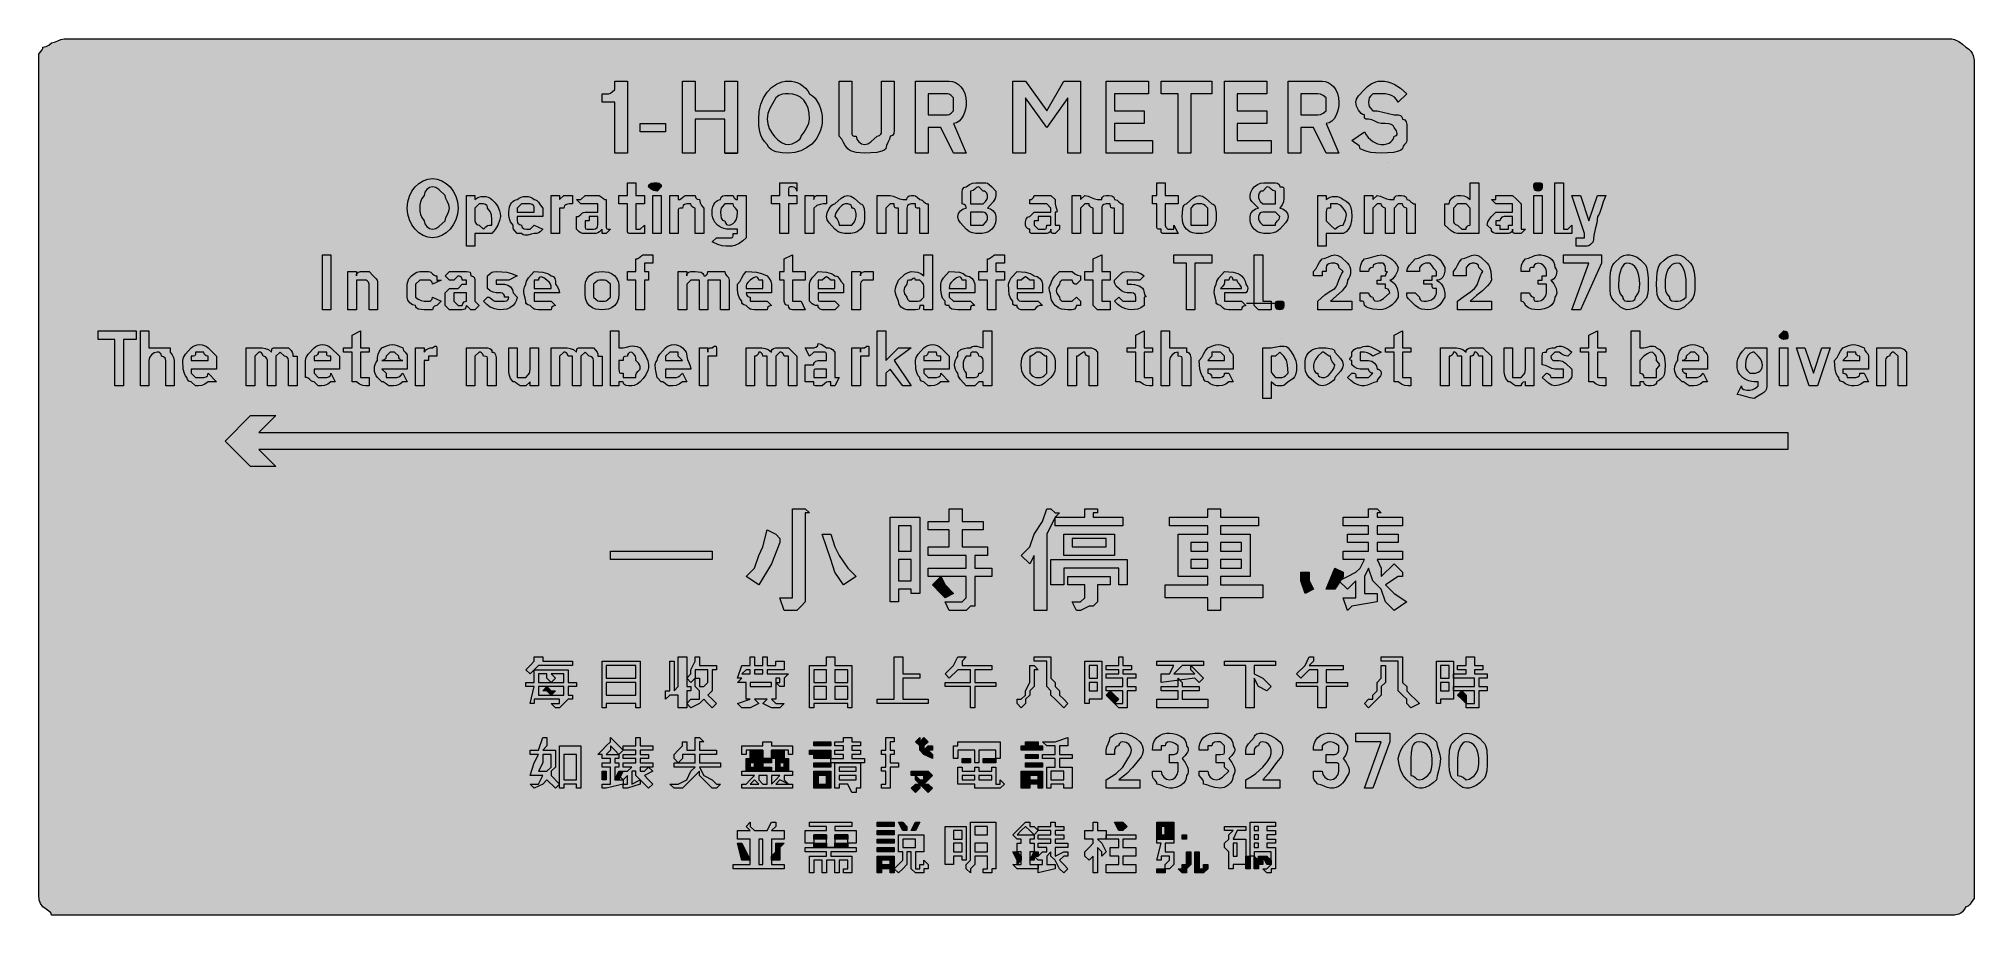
# Model space of a CAD drawing. Header units: metres. Extents: x 10 to 558, y 11 to 259.
import ezdxf

# ---------------------------------------------------------------- set-up
doc = ezdxf.new("R2010")
doc.units = ezdxf.units.M
for name, color, linetype, true_color in [('FILL_FIREBRICK_C36B00', 7, 'Continuous', 0xc36b00), ('FILL_WHITE_FFFFFF', 7, 'Continuous', 0xffffff), ('STROKE_WHITE_FFFFFF', 7, 'Continuous', 0xffffff)]:
    doc.layers.add(name, color=color, linetype=linetype, true_color=true_color)

msp = doc.modelspace()

# ---------------------------------------------------------------- hatches: boundary and pattern name
at = {"layer": 'FILL_FIREBRICK_C36B00', "true_color": 0xc36b00}
h = msp.add_hatch(color=7, dxfattribs=at)
h.dxf.hatch_style = 1
h.paths.add_polyline_path([(551.8, 258.91), (552.54, 258.75), (553.8, 258.21), (554.83, 257.44), (555.75, 256.56), (556.54, 256.06), (557.14, 255.47), (557.56, 254.83), (557.85, 254.16), (558.11, 252.85), (558.15, 251.76), (558.15, 17.76), (558.15, 15.36), (557.44, 14.48), (556.95, 13.71), (556.46, 13.17), (556.15, 13.01), (555.75, 12.96), (555.3, 12.17), (554.83, 11.57), (554.34, 11.15), (553.8, 10.86), (552.54, 10.6), (550.95, 10.56), (16.95, 10.56), (13.35, 10.56), (13.3, 10.96), (13.14, 11.27), (12.6, 11.76), (11.83, 12.25), (10.95, 12.96), (10.26, 13.88), (9.9, 14.91), (9.77, 16.17), (9.75, 17.76), (9.75, 251.76), (9.75, 254.16), (9.8, 254.56), (9.94, 254.87), (10.35, 255.36), (10.76, 255.85), (10.9, 256.16), (10.95, 256.56), (11.83, 256.75), (12.6, 257.16), (13.35, 257.76), (14.25, 257.95), (15.15, 258.36), (16.05, 258.77), (16.95, 258.96), (550.95, 258.96), (551.8, 258.91)])
at = {"layer": 'FILL_WHITE_FFFFFF', "true_color": 0xffffff}
h = msp.add_hatch(color=7, dxfattribs=at)
h.dxf.hatch_style = 1
h.paths.add_polyline_path([(172.95, 226.56), (172.95, 240.96), (169.35, 240.96), (169.35, 243.36), (170.55, 243.36), (171.26, 243.38), (171.75, 243.51), (172.24, 243.87), (172.95, 244.56), (172.95, 245.76), (172.95, 246.96), (176.55, 246.96), (176.55, 226.56), (172.95, 226.56)])
h = msp.add_hatch(color=7, dxfattribs=at)
h.dxf.hatch_style = 1
h.paths.add_polyline_path([(204.15, 236.16), (195.75, 236.16), (195.75, 226.56), (192.15, 226.56), (192.15, 246.96), (195.75, 246.96), (195.75, 238.56), (204.15, 238.56), (204.15, 246.96), (207.75, 246.96), (207.75, 226.56), (204.15, 226.56), (204.15, 236.16)])
h = msp.add_hatch(color=7, dxfattribs=at)
h.dxf.hatch_style = 1
h.paths.add_polyline_path([(223.93, 246.73), (224.79, 246.45), (225.6, 246.06), (226.36, 245.55), (227.04, 244.93), (227.65, 244.2), (228.15, 243.36), (228.99, 242.8), (229.72, 242.07), (230.34, 241.19), (230.85, 240.21), (231.24, 239.18), (231.52, 238.13), (231.69, 237.11), (231.75, 236.16), (231.69, 235.06), (231.53, 234.02), (231.28, 233.05), (230.92, 232.13), (229.98, 230.49), (228.75, 229.11), (227.3, 228.02), (225.67, 227.22), (223.94, 226.73), (222.15, 226.56), (220.37, 226.6), (218.7, 226.86), (217.94, 227.15), (217.26, 227.57), (216.65, 228.17), (216.15, 228.96), (215.36, 229.86), (214.76, 230.76), (214.34, 231.66), (214.05, 232.56), (213.79, 234.36), (213.75, 236.16), (213.91, 238.35), (214.39, 240.38), (215.14, 242.21), (216.15, 243.81), (217.38, 245.12), (218.81, 246.12), (219.59, 246.48), (220.41, 246.74), (221.26, 246.9), (222.15, 246.96), (223.05, 246.9), (223.93, 246.73)])
h.paths.add_polyline_path([(220.35, 243.21), (219.45, 242.85), (218.55, 242.16), (216.9, 239.16), (216.36, 237.77), (216.2, 237.01), (216.15, 236.16), (216.31, 234.82), (216.75, 233.52), (217.42, 232.3), (218.25, 231.21), (219.2, 230.29), (220.2, 229.58), (221.2, 229.12), (222.15, 228.96), (223.22, 229.17), (224.4, 229.71), (225.36, 230.48), (225.64, 230.91), (225.75, 231.36), (226.63, 232.45), (227.4, 233.76), (227.94, 235.07), (228.15, 236.16), (228.04, 237.85), (227.72, 239.31), (227.2, 240.55), (226.5, 241.56), (225.63, 242.35), (224.61, 242.91), (223.44, 243.25), (222.15, 243.36), (221.25, 243.34), (220.35, 243.21)], flags=16)
h = msp.add_hatch(color=7, dxfattribs=at)
h.dxf.hatch_style = 1
h.paths.add_polyline_path([(240.15, 233.76), (240.15, 232.56), (240.17, 231.87), (240.3, 231.51), (240.66, 231.38), (241.35, 231.36), (241.56, 230.48), (242.1, 229.71), (242.87, 229.17), (243.75, 228.96), (244.65, 229.17), (245.55, 229.71), (247.35, 231.36), (247.95, 231.51), (248.36, 231.87), (248.5, 232.16), (248.55, 232.56), (248.55, 233.76), (248.55, 246.96), (252.15, 246.96), (252.15, 233.76), (252.13, 232.88), (252, 232.11), (251.64, 231.57), (251.35, 231.41), (250.95, 231.36), (250.76, 230.46), (250.35, 229.56), (249.94, 228.66), (249.75, 227.76), (249.25, 227.36), (248.64, 227.07), (247.2, 226.71), (245.53, 226.58), (243.75, 226.56), (241.35, 226.71), (240.04, 227.07), (239.45, 227.36), (238.95, 227.76), (238.24, 228.66), (237.75, 229.56), (237.26, 230.46), (236.55, 231.36), (236.55, 233.76), (236.55, 246.96), (240.15, 246.96), (240.15, 233.76)])
h = msp.add_hatch(color=7, dxfattribs=at)
h.dxf.hatch_style = 1
h.paths.add_polyline_path([(267.75, 246.96), (268.65, 246.85), (269.51, 246.53), (270.32, 246.01), (271.05, 245.31), (271.66, 244.44), (272.14, 243.42), (272.44, 242.25), (272.55, 240.96), (272.49, 240.01), (272.32, 239.01), (272.04, 238.01), (271.65, 237.06), (271.14, 236.23), (270.52, 235.56), (269.79, 235.12), (268.95, 234.96), (272.55, 226.56), (268.95, 226.56), (265.35, 233.76), (261.75, 233.76), (261.75, 226.56), (258.15, 226.56), (258.15, 246.96), (267.75, 246.96)])
h.paths.add_polyline_path([(267.26, 237.38), (267.75, 237.51), (268.24, 237.87), (268.95, 238.56), (268.95, 239.76), (268.95, 242.16), (268.24, 242.85), (267.75, 243.21), (267.26, 243.34), (266.55, 243.36), (261.75, 243.36), (261.75, 237.36), (266.55, 237.36), (267.26, 237.38)], flags=16)
h = msp.add_hatch(color=7, dxfattribs=at)
h.dxf.hatch_style = 1
h.paths.add_polyline_path([(285.75, 246.96), (289.35, 246.96), (295.35, 238.56), (300.15, 246.96), (304.95, 246.96), (304.95, 226.56), (301.35, 226.56), (301.35, 242.16), (295.35, 233.76), (289.35, 242.16), (289.35, 226.56), (285.75, 226.56), (285.75, 246.96)])
h = msp.add_hatch(color=7, dxfattribs=at)
h.dxf.hatch_style = 1
h.paths.add_polyline_path([(312.15, 246.96), (324.15, 246.96), (324.15, 243.36), (314.55, 243.36), (314.55, 238.56), (322.95, 238.56), (322.95, 234.96), (314.55, 234.96), (314.55, 230.16), (325.35, 230.16), (325.35, 226.56), (312.15, 226.56), (312.15, 246.96)])
h = msp.add_hatch(color=7, dxfattribs=at)
h.dxf.hatch_style = 1
h.paths.add_polyline_path([(342.15, 243.36), (336.15, 243.36), (336.15, 226.56), (332.55, 226.56), (332.55, 243.36), (327.75, 243.36), (327.75, 246.96), (342.15, 246.96), (342.15, 243.36)])
h = msp.add_hatch(color=7, dxfattribs=at)
h.dxf.hatch_style = 1
h.paths.add_polyline_path([(345.75, 246.96), (357.75, 246.96), (357.75, 243.36), (349.35, 243.36), (349.35, 238.56), (357.75, 238.56), (357.75, 234.96), (349.35, 234.96), (349.35, 230.16), (358.95, 230.16), (358.95, 226.56), (345.75, 226.56), (345.75, 246.96)])
h = msp.add_hatch(color=7, dxfattribs=at)
h.dxf.hatch_style = 1
h.paths.add_polyline_path([(373.35, 246.96), (374.25, 246.85), (375.11, 246.53), (375.92, 246.01), (376.65, 245.31), (377.26, 244.44), (377.74, 243.42), (378.04, 242.25), (378.15, 240.96), (378.09, 240.01), (377.92, 239.01), (377.64, 238.01), (377.25, 237.06), (376.74, 236.23), (376.12, 235.56), (375.39, 235.12), (374.55, 234.96), (378.15, 226.56), (374.55, 226.56), (370.95, 233.76), (367.35, 233.76), (367.35, 226.56), (363.75, 226.56), (363.75, 246.96), (373.35, 246.96)])
h.paths.add_polyline_path([(372.9, 237.51), (373.67, 237.87), (374.55, 238.56), (374.55, 239.76), (374.55, 242.16), (373.67, 242.85), (372.9, 243.21), (372.15, 243.36), (367.35, 243.36), (367.35, 237.36), (372.15, 237.36), (372.9, 237.51)], flags=16)
h = msp.add_hatch(color=7, dxfattribs=at)
h.dxf.hatch_style = 1
h.paths.add_polyline_path([(393.75, 237.36), (394.95, 237.36), (395.55, 237.21), (395.96, 236.85), (396.1, 236.56), (396.15, 236.16), (396.55, 236.11), (396.84, 235.95), (397.2, 235.41), (397.33, 234.64), (397.35, 233.76), (397.35, 232.56), (397.35, 231.36), (397.35, 230.16), (397.3, 229.76), (397.16, 229.45), (396.75, 228.96), (396.34, 228.47), (396.2, 228.16), (396.15, 227.76), (395.65, 227.36), (395.04, 227.07), (393.6, 226.71), (391.93, 226.58), (390.15, 226.56), (388.54, 226.58), (387.15, 226.71), (385.76, 227.07), (384.15, 227.76), (384.1, 228.16), (383.94, 228.47), (383.4, 228.96), (382.63, 229.45), (381.75, 230.16), (385.35, 232.56), (385.85, 231.72), (386.44, 230.98), (387.08, 230.37), (387.75, 229.86), (389.06, 229.18), (390.15, 228.96), (390.99, 229.01), (391.72, 229.17), (392.34, 229.4), (392.85, 229.71), (393.24, 230.07), (393.53, 230.48), (393.69, 230.91), (393.75, 231.36), (394.14, 231.41), (394.42, 231.57), (394.59, 231.8), (394.65, 232.11), (394.42, 232.88), (393.75, 233.76), (393.64, 234.16), (393.36, 234.45), (392.93, 234.67), (392.4, 234.81), (391.22, 234.94), (390.15, 234.96), (389.25, 235.15), (388.35, 235.56), (387.45, 235.97), (386.55, 236.16), (385.86, 236.18), (385.5, 236.31), (385.37, 236.67), (385.35, 237.36), (384.9, 237.47), (384.47, 237.75), (383.7, 238.71), (383.16, 239.89), (382.95, 240.96), (383.16, 241.86), (383.7, 242.76), (385.35, 244.56), (386.27, 245.44), (387.3, 246.21), (388.56, 246.75), (389.3, 246.91), (390.15, 246.96), (391.05, 246.9), (391.95, 246.73), (392.85, 246.45), (393.75, 246.06), (395.55, 244.93), (397.35, 243.36), (394.95, 240.96), (394.45, 241.75), (393.86, 242.35), (393.22, 242.77), (392.55, 243.06), (391.24, 243.32), (390.15, 243.36), (387.75, 243.36), (387.06, 242.65), (386.7, 242.16), (386.57, 241.67), (386.55, 240.96), (386.57, 240.25), (386.7, 239.76), (387.06, 239.27), (387.75, 238.56), (388.95, 238.56), (393.75, 237.36)])
h = msp.add_hatch(color=7, dxfattribs=at)
h.dxf.hatch_style = 1
h.paths.add_polyline_path([(180.15, 234.96), (187.35, 234.96), (187.35, 232.56), (180.15, 232.56), (180.15, 234.96)])
h = msp.add_hatch(color=7, dxfattribs=at)
h.dxf.hatch_style = 1
h.paths.add_polyline_path([(123.99, 218.72), (125.21, 217.97), (126.3, 216.96), (127.22, 215.73), (127.93, 214.3), (128.39, 212.7), (128.55, 210.96), (128.39, 209.22), (127.93, 207.62), (127.22, 206.19), (126.3, 204.96), (125.21, 203.95), (123.99, 203.2), (122.69, 202.72), (121.35, 202.56), (120.01, 202.72), (118.71, 203.2), (117.49, 203.95), (116.4, 204.96), (115.48, 206.19), (114.77, 207.62), (114.31, 209.22), (114.15, 210.96), (114.31, 212.7), (114.77, 214.3), (115.48, 215.73), (116.4, 216.96), (117.49, 217.97), (118.71, 218.72), (120.01, 219.2), (121.35, 219.36), (122.69, 219.2), (123.99, 218.72)])
h.paths.add_polyline_path([(119.7, 216.21), (119.16, 215.44), (118.95, 214.56), (118.26, 213.66), (117.9, 212.76), (117.77, 211.86), (117.75, 210.96), (117.77, 210.06), (117.9, 209.16), (118.26, 208.26), (118.95, 207.36), (119.16, 206.48), (119.7, 205.71), (120.47, 205.17), (121.35, 204.96), (122.25, 205.17), (123.15, 205.71), (124.95, 207.36), (125.14, 208.26), (125.55, 209.16), (125.96, 210.06), (126.15, 210.96), (125.96, 211.86), (125.55, 212.76), (125.14, 213.66), (124.95, 214.56), (123.15, 216.21), (122.25, 216.75), (121.35, 216.96), (120.47, 216.75), (119.7, 216.21)], flags=16)
h = msp.add_hatch(color=7, dxfattribs=at)
h.dxf.hatch_style = 1
h.paths.add_polyline_path([(134.44, 214.03), (135.08, 214.2), (135.75, 214.26), (136.42, 214.2), (137.06, 214.03), (137.65, 213.75), (138.15, 213.36), (139.03, 212.44), (139.8, 211.41), (140.34, 210.15), (140.5, 209.41), (140.55, 208.56), (140.34, 207.47), (139.8, 206.16), (139.03, 204.85), (138.15, 203.76), (135.75, 203.76), (133.35, 203.76), (133.35, 200.16), (130.95, 200.16), (130.95, 214.56), (133.35, 214.56), (133.35, 213.36), (133.85, 213.75), (134.44, 214.03)])
h.paths.add_polyline_path([(133.35, 207.36), (133.5, 206.76), (133.86, 206.35), (134.15, 206.21), (134.55, 206.16), (135.75, 204.96), (136.46, 205.65), (136.95, 206.01), (137.44, 206.14), (138.15, 206.16), (138.13, 207.75), (138, 209.01), (137.64, 210.04), (136.95, 210.96), (136.9, 211.36), (136.76, 211.65), (136.35, 212.01), (135.75, 212.16), (134.55, 212.16), (133.35, 210.96), (133.35, 209.76), (133.35, 207.36)], flags=16)
h = msp.add_hatch(color=7, dxfattribs=at)
h.dxf.hatch_style = 1
h.paths.add_polyline_path([(144.66, 204.47), (144.3, 204.96), (144.17, 205.45), (144.15, 206.16), (143.46, 207.06), (143.1, 207.96), (142.97, 208.86), (142.95, 209.76), (143, 210.6), (143.16, 211.33), (143.39, 211.95), (143.7, 212.46), (144.06, 212.85), (144.47, 213.13), (144.9, 213.3), (145.35, 213.36), (145.85, 213.75), (146.44, 214.03), (147.08, 214.2), (147.75, 214.26), (148.42, 214.2), (149.06, 214.03), (149.65, 213.75), (150.15, 213.36), (150.55, 213.31), (150.86, 213.15), (151.35, 212.61), (151.84, 211.84), (152.55, 210.96), (152.55, 208.56), (145.35, 208.56), (145.35, 207.36), (145.4, 206.96), (145.54, 206.67), (145.95, 206.31), (146.55, 206.16), (146.6, 205.76), (146.76, 205.47), (147.3, 205.11), (148.07, 204.98), (148.95, 204.96), (150.15, 206.16), (152.55, 204.96), (151.84, 204.27), (151.35, 203.91), (150.86, 203.78), (150.15, 203.76), (149.25, 203.59), (148.35, 203.31), (147.45, 203.25), (147, 203.42), (146.55, 203.76), (145.35, 203.76), (144.66, 204.47)])
h.paths.add_polyline_path([(150.15, 210.96), (150.1, 211.36), (149.96, 211.65), (149.55, 212.01), (148.95, 212.16), (146.55, 212.16), (145.35, 210.96), (145.35, 209.76), (150.15, 209.76), (150.15, 210.96)], flags=16)
h = msp.add_hatch(color=7, dxfattribs=at)
h.dxf.hatch_style = 1
h.paths.add_polyline_path([(158.55, 214.56), (160.95, 214.56), (160.95, 212.16), (160.07, 212.14), (159.3, 212.01), (158.76, 211.65), (158.6, 211.36), (158.55, 210.96), (157.35, 210.96), (157.35, 209.76), (157.35, 203.76), (154.95, 203.76), (154.95, 214.56), (157.35, 214.56), (157.35, 213.36), (158.55, 214.56)])
h = msp.add_hatch(color=7, dxfattribs=at)
h.dxf.hatch_style = 1
h.paths.add_polyline_path([(164.55, 214.56), (165.75, 214.56), (168.15, 214.56), (168.55, 214.51), (168.86, 214.37), (169.35, 213.96), (169.84, 213.55), (170.15, 213.41), (170.55, 213.36), (170.55, 212.16), (170.55, 209.76), (170.55, 206.16), (170.57, 205.47), (170.7, 205.11), (171.06, 204.98), (171.75, 204.96), (170.55, 203.76), (169.35, 203.76), (169.35, 204.96), (168.64, 204.27), (168.15, 203.91), (167.66, 203.78), (166.95, 203.76), (165.75, 203.76), (164.55, 203.76), (163.84, 203.78), (163.35, 203.91), (162.86, 204.27), (162.15, 204.96), (162.15, 206.16), (162.15, 208.56), (162.55, 208.61), (162.86, 208.75), (163.35, 209.16), (163.84, 209.57), (164.15, 209.71), (164.55, 209.76), (165.75, 209.76), (166.95, 209.76), (168.15, 209.76), (168.15, 210.96), (168.15, 212.16), (166.95, 212.16), (165.75, 212.16), (164.55, 212.16), (163.35, 212.16), (162.15, 213.36), (163.35, 213.36), (164.55, 214.56)])
h.paths.add_polyline_path([(167.55, 205.11), (167.96, 205.47), (168.1, 205.76), (168.15, 206.16), (168.15, 208.56), (166.95, 208.56), (165.75, 208.56), (165.75, 207.36), (164.55, 207.36), (164.55, 206.16), (164.57, 205.47), (164.7, 205.11), (165.06, 204.98), (165.75, 204.96), (166.95, 204.96), (167.55, 205.11)], flags=16)
h = msp.add_hatch(color=7, dxfattribs=at)
h.dxf.hatch_style = 1
h.paths.add_polyline_path([(178.95, 204.96), (180.15, 204.96), (181.35, 206.16), (181.35, 203.76), (177.75, 203.76), (177.06, 203.78), (176.7, 203.91), (176.57, 204.27), (176.55, 204.96), (176.55, 206.16), (176.55, 212.16), (174.15, 212.16), (174.15, 214.56), (176.55, 214.56), (176.55, 218.16), (178.95, 218.16), (178.95, 214.56), (181.35, 214.56), (181.35, 212.16), (178.95, 212.16), (178.95, 206.16), (178.95, 204.96)])
h = msp.add_hatch(color=7, dxfattribs=at)
h.dxf.hatch_style = 1
h.paths.add_polyline_path([(184.95, 215.76), (184.07, 215.95), (183.3, 216.36), (182.55, 216.96), (182.6, 217.36), (182.76, 217.65), (183.3, 218.01), (184.07, 218.14), (184.95, 218.16), (185.55, 218.01), (185.96, 217.65), (186.1, 217.36), (186.15, 216.96), (184.95, 215.76)])
h = msp.add_hatch(color=7, dxfattribs=at)
h.dxf.hatch_style = 1
h.paths.add_polyline_path([(183.75, 203.76), (183.75, 214.56), (186.15, 214.56), (186.15, 203.76), (183.75, 203.76)])
h = msp.add_hatch(color=7, dxfattribs=at)
h.dxf.hatch_style = 1
h.paths.add_polyline_path([(192.75, 212.01), (192.34, 211.65), (192.2, 211.36), (192.15, 210.96), (191.46, 210.94), (191.1, 210.81), (190.97, 210.45), (190.95, 209.76), (190.95, 203.76), (188.55, 203.76), (188.55, 214.56), (190.95, 214.56), (190.95, 213.36), (191.35, 213.41), (191.66, 213.55), (192.15, 213.96), (192.64, 214.37), (192.95, 214.51), (193.35, 214.56), (195.75, 214.56), (195.8, 214.16), (195.94, 213.87), (196.35, 213.51), (196.95, 213.36), (197.14, 212.48), (197.55, 211.71), (198.15, 210.96), (198.15, 203.76), (195.75, 203.76), (195.75, 210.96), (195.15, 211.11), (194.74, 211.47), (194.6, 211.76), (194.55, 212.16), (193.35, 212.16), (192.75, 212.01)])
h = msp.add_hatch(color=7, dxfattribs=at)
h.dxf.hatch_style = 1
h.paths.add_polyline_path([(210.15, 214.56), (210.15, 202.56), (209.23, 201.68), (208.2, 200.91), (206.94, 200.37), (206.2, 200.21), (205.35, 200.16), (204.43, 200.18), (203.4, 200.31), (202.14, 200.67), (200.55, 201.36), (201.75, 202.56), (205.35, 202.56), (206.04, 202.58), (206.4, 202.71), (206.53, 203.07), (206.55, 203.76), (207.75, 203.76), (207.75, 204.96), (206.55, 204.96), (205.35, 204.96), (204.6, 205.03), (203.83, 205.21), (202.95, 205.56), (202.07, 206.13), (201.3, 206.98), (200.99, 207.53), (200.76, 208.18), (200.6, 208.92), (200.55, 209.76), (200.6, 210.6), (200.76, 211.33), (200.99, 211.95), (201.3, 212.46), (201.66, 212.85), (202.07, 213.13), (202.5, 213.3), (202.95, 213.36), (203, 213.76), (203.14, 214.05), (203.55, 214.41), (204.15, 214.56), (205.35, 214.56), (206.55, 214.56), (206.7, 213.96), (207.06, 213.55), (207.35, 213.41), (207.75, 213.36), (207.75, 214.56), (210.15, 214.56)])
h.paths.add_polyline_path([(203.46, 211.45), (203.1, 210.96), (202.97, 210.47), (202.95, 209.76), (202.97, 208.88), (203.1, 208.11), (203.46, 207.57), (203.75, 207.41), (204.15, 207.36), (204.3, 206.76), (204.66, 206.35), (204.95, 206.21), (205.35, 206.16), (205.72, 206.22), (206.55, 206.61), (206.99, 207.04), (207.38, 207.68), (207.65, 208.57), (207.75, 209.76), (207.7, 210.16), (207.56, 210.47), (207.15, 210.96), (206.74, 211.45), (206.6, 211.76), (206.55, 212.16), (205.35, 212.16), (204.15, 212.16), (203.46, 211.45)], flags=16)
h = msp.add_hatch(color=7, dxfattribs=at)
h.dxf.hatch_style = 1
h.paths.add_polyline_path([(222.15, 203.76), (219.75, 203.76), (219.75, 212.16), (217.35, 212.16), (217.35, 214.56), (219.75, 214.56), (219.75, 215.76), (219.75, 218.16), (222.15, 218.16), (223.35, 218.16), (224.55, 218.16), (224.55, 215.76), (224.5, 216.16), (224.36, 216.45), (223.95, 216.81), (223.35, 216.96), (222.66, 216.94), (222.3, 216.81), (222.17, 216.45), (222.15, 215.76), (222.15, 214.56), (224.55, 214.56), (224.55, 212.16), (222.15, 212.16), (222.15, 203.76)])
h = msp.add_hatch(color=7, dxfattribs=at)
h.dxf.hatch_style = 1
h.paths.add_polyline_path([(229.5, 213.96), (229.86, 214.37), (230.15, 214.51), (230.55, 214.56), (232.95, 214.56), (232.95, 212.16), (232.05, 212.14), (231.15, 212.01), (230.25, 211.65), (229.35, 210.96), (229.35, 209.76), (229.35, 203.76), (226.95, 203.76), (226.95, 214.56), (229.35, 214.56), (229.35, 213.36), (229.5, 213.96)])
h = msp.add_hatch(color=7, dxfattribs=at)
h.dxf.hatch_style = 1
h.paths.add_polyline_path([(233.7, 210.81), (234.47, 211.77), (234.9, 212.05), (235.35, 212.16), (237.15, 213.81), (238.05, 214.35), (238.95, 214.56), (239.85, 214.35), (240.75, 213.81), (242.55, 212.16), (242.95, 212.05), (243.24, 211.77), (243.46, 211.34), (243.6, 210.81), (243.73, 209.63), (243.75, 208.56), (243.73, 207.66), (243.6, 206.76), (243.24, 205.86), (242.55, 204.96), (241.65, 204.27), (240.75, 203.91), (239.85, 203.78), (238.95, 203.76), (238.05, 203.78), (237.15, 203.91), (236.25, 204.27), (235.35, 204.96), (233.7, 206.76), (233.16, 207.66), (232.95, 208.56), (233.16, 209.63), (233.7, 210.81)])
h.paths.add_polyline_path([(237.75, 212.01), (237.26, 211.65), (236.55, 210.96), (235.95, 210.21), (235.54, 209.44), (235.35, 208.56), (235.95, 207.81), (236.36, 207.04), (236.55, 206.16), (238.95, 206.16), (240.15, 206.16), (240.84, 207.04), (241.2, 207.81), (241.35, 208.56), (241.33, 209.44), (241.2, 210.21), (240.84, 210.75), (240.55, 210.91), (240.15, 210.96), (240.1, 211.36), (239.96, 211.65), (239.55, 212.01), (238.95, 212.16), (238.24, 212.14), (237.75, 212.01)], flags=16)
h = msp.add_hatch(color=7, dxfattribs=at)
h.dxf.hatch_style = 1
h.paths.add_polyline_path([(251.85, 214.37), (252.75, 213.96), (253.65, 213.55), (254.55, 213.36), (255.75, 213.36), (255.8, 213.76), (255.94, 214.05), (256.35, 214.41), (256.95, 214.56), (257.66, 214.54), (258.15, 214.41), (258.64, 214.05), (259.35, 213.36), (259.75, 213.31), (260.06, 213.17), (260.55, 212.76), (261.04, 212.35), (261.35, 212.21), (261.75, 212.16), (261.75, 210.96), (261.75, 203.76), (259.35, 203.76), (259.35, 210.96), (258.66, 210.98), (258.3, 211.11), (258.17, 211.47), (258.15, 212.16), (256.95, 212.16), (256.35, 212.01), (255.94, 211.65), (255.8, 211.36), (255.75, 210.96), (255.75, 209.76), (255.75, 203.76), (253.35, 203.76), (253.35, 210.96), (252.66, 210.98), (252.3, 211.11), (252.17, 211.47), (252.15, 212.16), (250.95, 212.16), (249.75, 210.96), (249.75, 209.76), (249.75, 203.76), (247.35, 203.76), (247.35, 214.56), (249.75, 214.56), (250.95, 214.56), (251.85, 214.37)])
h = msp.add_hatch(color=7, dxfattribs=at)
h.dxf.hatch_style = 1
h.paths.add_polyline_path([(280.74, 209.44), (280.95, 208.56), (280.93, 207.66), (280.8, 206.76), (280.44, 205.86), (279.75, 204.96), (278.85, 204.27), (277.95, 203.91), (277.05, 203.78), (276.15, 203.76), (275.25, 203.78), (274.35, 203.91), (273.45, 204.27), (272.55, 204.96), (270.9, 206.76), (270.36, 207.66), (270.15, 208.56), (270.36, 209.44), (270.9, 210.21), (271.67, 210.75), (272.55, 210.96), (272.5, 211.36), (272.36, 211.65), (271.95, 212.01), (271.35, 212.16), (271.35, 214.56), (271.37, 215.44), (271.5, 216.21), (271.86, 216.75), (272.15, 216.91), (272.55, 216.96), (273.45, 217.65), (274.35, 218.01), (275.25, 218.14), (276.15, 218.16), (277.35, 218.16), (278.06, 218.14), (278.55, 218.01), (279.04, 217.65), (279.75, 216.96), (280.95, 215.76), (280.95, 214.56), (280.74, 213.66), (280.2, 212.76), (278.55, 210.96), (279.43, 210.75), (280.2, 210.21), (280.74, 209.44)])
h.paths.add_polyline_path([(273.75, 206.16), (276.15, 206.16), (277.35, 206.16), (278.04, 206.87), (278.4, 207.36), (278.53, 207.85), (278.55, 208.56), (278.4, 209.16), (278.04, 209.57), (277.75, 209.71), (277.35, 209.76), (276.15, 209.76), (273.75, 209.76), (273.75, 208.56), (273.75, 206.16)], flags=16)
h.paths.add_polyline_path([(278.04, 212.87), (278.4, 213.36), (278.53, 213.85), (278.55, 214.56), (278.4, 215.16), (278.04, 215.57), (277.75, 215.71), (277.35, 215.76), (276.15, 216.96), (275.75, 216.91), (275.44, 216.77), (274.95, 216.36), (274.46, 215.95), (274.15, 215.81), (273.75, 215.76), (273.75, 214.56), (273.75, 212.16), (274.95, 212.16), (276.15, 212.16), (277.35, 212.16), (278.04, 212.87)], flags=16)
h = msp.add_hatch(color=7, dxfattribs=at)
h.dxf.hatch_style = 1
h.paths.add_polyline_path([(291.24, 213.55), (291.6, 213.96), (291.75, 214.56), (294.15, 214.56), (296.55, 214.56), (297.75, 213.36), (297.75, 212.16), (297.92, 211.28), (298.2, 210.51), (298.26, 209.97), (298.09, 209.81), (297.75, 209.76), (297.75, 206.16), (298.95, 206.16), (298.95, 204.96), (297.75, 203.76), (297.06, 203.78), (296.7, 203.91), (296.57, 204.27), (296.55, 204.96), (296.5, 204.56), (296.36, 204.27), (295.95, 203.91), (295.35, 203.76), (292.95, 203.76), (291.75, 203.76), (291.06, 203.78), (290.7, 203.91), (290.57, 204.27), (290.55, 204.96), (290.15, 205.01), (289.86, 205.15), (289.5, 205.56), (289.35, 206.16), (289.37, 207.04), (289.5, 207.81), (289.86, 208.35), (290.15, 208.51), (290.55, 208.56), (291.75, 209.76), (292.95, 209.76), (294.15, 209.76), (296.55, 209.76), (296.55, 210.96), (295.35, 212.16), (292.95, 212.16), (291.75, 212.16), (290.55, 212.16), (290.55, 213.36), (290.95, 213.41), (291.24, 213.55)])
h.paths.add_polyline_path([(294.84, 204.98), (295.2, 205.11), (295.33, 205.47), (295.35, 206.16), (296.55, 206.16), (296.55, 208.56), (295.35, 208.56), (292.95, 208.56), (292.95, 207.36), (291.75, 207.36), (291.75, 206.16), (292.95, 204.96), (294.15, 204.96), (294.84, 204.98)], flags=16)
h = msp.add_hatch(color=7, dxfattribs=at)
h.dxf.hatch_style = 1
h.paths.add_polyline_path([(304.95, 213.36), (306.15, 214.56), (307.05, 214.37), (307.95, 213.96), (308.85, 213.55), (309.75, 213.36), (310.95, 213.36), (311, 213.76), (311.14, 214.05), (311.55, 214.41), (312.15, 214.56), (313.03, 214.54), (313.8, 214.41), (314.34, 214.05), (314.5, 213.76), (314.55, 213.36), (314.95, 213.31), (315.26, 213.17), (315.75, 212.76), (316.24, 212.35), (316.55, 212.21), (316.95, 212.16), (316.95, 210.96), (316.95, 203.76), (314.55, 203.76), (314.55, 210.96), (313.86, 210.98), (313.5, 211.11), (313.37, 211.47), (313.35, 212.16), (312.15, 212.16), (311.55, 212.01), (311.14, 211.65), (311, 211.36), (310.95, 210.96), (310.95, 209.76), (310.95, 203.76), (308.55, 203.76), (308.55, 210.96), (307.95, 211.11), (307.54, 211.47), (307.4, 211.76), (307.35, 212.16), (306.15, 212.16), (304.95, 210.96), (304.95, 209.76), (304.95, 203.76), (302.55, 203.76), (302.55, 214.56), (304.95, 214.56), (304.95, 213.36)])
h = msp.add_hatch(color=7, dxfattribs=at)
h.dxf.hatch_style = 1
h.paths.add_polyline_path([(329.1, 205.56), (329.46, 205.15), (329.75, 205.01), (330.15, 204.96), (331.35, 204.96), (331.35, 206.16), (332.55, 203.76), (328.95, 203.76), (328.26, 203.78), (327.9, 203.91), (327.77, 204.27), (327.75, 204.96), (327.06, 204.98), (326.7, 205.11), (326.57, 205.47), (326.55, 206.16), (326.55, 212.16), (325.35, 212.16), (325.35, 214.56), (326.55, 214.56), (326.55, 218.16), (328.95, 218.16), (328.95, 214.56), (332.55, 214.56), (332.55, 212.16), (328.95, 212.16), (328.95, 206.16), (329.1, 205.56)])
h = msp.add_hatch(color=7, dxfattribs=at)
h.dxf.hatch_style = 1
h.paths.add_polyline_path([(333.9, 210.81), (334.04, 211.34), (334.26, 211.77), (334.55, 212.05), (334.95, 212.16), (336.75, 213.81), (337.65, 214.35), (338.55, 214.56), (339.45, 214.35), (340.35, 213.81), (342.15, 212.16), (342.55, 212.05), (342.84, 211.77), (343.06, 211.34), (343.2, 210.81), (343.33, 209.63), (343.35, 208.56), (343.33, 207.66), (343.2, 206.76), (342.84, 205.86), (342.15, 204.96), (341.25, 204.27), (340.35, 203.91), (339.45, 203.78), (338.55, 203.76), (337.65, 203.78), (336.75, 203.91), (335.85, 204.27), (334.95, 204.96), (334.26, 205.86), (333.9, 206.76), (333.77, 207.66), (333.75, 208.56), (333.77, 209.63), (333.9, 210.81)])
h.paths.add_polyline_path([(337.35, 212.01), (336.86, 211.65), (336.15, 210.96), (336.15, 208.56), (336.15, 206.16), (338.55, 206.16), (340.95, 206.16), (340.95, 208.56), (340.95, 210.96), (340.24, 211.65), (339.75, 212.01), (339.26, 212.14), (338.55, 212.16), (337.84, 212.14), (337.35, 212.01)], flags=16)
h = msp.add_hatch(color=7, dxfattribs=at)
h.dxf.hatch_style = 1
h.paths.add_polyline_path([(363.54, 209.44), (363.75, 208.56), (363.54, 207.66), (363, 206.76), (361.35, 204.96), (360.45, 204.27), (359.55, 203.91), (358.65, 203.78), (357.75, 203.76), (356.85, 203.78), (355.95, 203.91), (355.05, 204.27), (354.15, 204.96), (353.46, 205.86), (353.1, 206.76), (352.97, 207.66), (352.95, 208.56), (353.16, 209.44), (353.7, 210.21), (354.47, 210.75), (355.35, 210.96), (354.15, 212.16), (353.46, 212.87), (353.1, 213.36), (352.97, 213.85), (352.95, 214.56), (353.14, 215.44), (353.55, 216.21), (354.15, 216.96), (355.05, 217.65), (355.95, 218.01), (356.85, 218.14), (357.75, 218.16), (360.15, 218.16), (360.75, 218.01), (361.16, 217.65), (361.3, 217.36), (361.35, 216.96), (362.04, 216.94), (362.4, 216.81), (362.53, 216.45), (362.55, 215.76), (362.55, 214.56), (362.53, 213.66), (362.4, 212.76), (362.04, 211.86), (361.35, 210.96), (362.23, 210.75), (363, 210.21), (363.54, 209.44)])
h.paths.add_polyline_path([(355.86, 209.57), (355.5, 209.16), (355.35, 208.56), (355.37, 207.85), (355.5, 207.36), (355.86, 206.87), (356.55, 206.16), (357.75, 206.16), (360.15, 206.16), (360.2, 206.56), (360.34, 206.87), (360.75, 207.36), (361.16, 207.85), (361.3, 208.16), (361.35, 208.56), (360.15, 209.76), (357.75, 209.76), (356.55, 209.76), (356.15, 209.71), (355.86, 209.57)], flags=16)
h.paths.add_polyline_path([(360.15, 214.56), (360.15, 215.76), (359.75, 215.81), (359.44, 215.95), (358.95, 216.36), (358.46, 216.77), (358.15, 216.91), (357.75, 216.96), (356.55, 215.76), (356.15, 215.71), (355.86, 215.57), (355.5, 215.16), (355.35, 214.56), (355.37, 213.85), (355.5, 213.36), (355.86, 212.87), (356.55, 212.16), (357.75, 212.16), (360.15, 212.16), (360.15, 214.56)], flags=16)
h = msp.add_hatch(color=7, dxfattribs=at)
h.dxf.hatch_style = 1
h.paths.add_polyline_path([(375.64, 214.03), (376.28, 214.2), (376.95, 214.26), (377.62, 214.2), (378.26, 214.03), (378.85, 213.75), (379.35, 213.36), (380.14, 212.91), (380.74, 212.44), (381.16, 211.95), (381.45, 211.41), (381.71, 210.15), (381.75, 208.56), (381.71, 207.47), (381.45, 206.16), (381.16, 205.49), (380.74, 204.85), (380.14, 204.26), (379.35, 203.76), (376.95, 203.76), (374.55, 203.76), (374.55, 200.16), (372.15, 200.16), (372.15, 214.56), (374.55, 214.56), (374.55, 213.36), (375.05, 213.75), (375.64, 214.03)])
h.paths.add_polyline_path([(374.7, 210.81), (374.57, 210.45), (374.55, 209.76), (374.55, 207.36), (375.75, 206.16), (376.95, 204.96), (377.83, 205.65), (378.6, 206.01), (379.35, 206.16), (380.03, 207.75), (380.25, 209.01), (380.19, 209.55), (380.03, 210.04), (379.35, 210.96), (378.64, 211.65), (378.15, 212.01), (377.66, 212.14), (376.95, 212.16), (375.75, 212.16), (375.75, 210.96), (375.06, 210.94), (374.7, 210.81)], flags=16)
h = msp.add_hatch(color=7, dxfattribs=at)
h.dxf.hatch_style = 1
h.paths.add_polyline_path([(387.75, 213.36), (388.95, 214.56), (389.85, 214.37), (390.75, 213.96), (391.65, 213.55), (392.55, 213.36), (393.75, 213.36), (393.8, 213.76), (393.94, 214.05), (394.35, 214.41), (394.95, 214.56), (395.83, 214.54), (396.6, 214.41), (397.14, 214.05), (397.3, 213.76), (397.35, 213.36), (397.75, 213.31), (398.06, 213.17), (398.55, 212.76), (399.04, 212.35), (399.35, 212.21), (399.75, 212.16), (399.75, 210.96), (399.75, 203.76), (397.35, 203.76), (397.35, 210.96), (396.75, 211.11), (396.34, 211.47), (396.2, 211.76), (396.15, 212.16), (394.95, 212.16), (393.75, 210.96), (393.75, 209.76), (393.75, 203.76), (391.35, 203.76), (391.35, 210.96), (390.75, 211.11), (390.34, 211.47), (390.2, 211.76), (390.15, 212.16), (388.95, 212.16), (387.75, 210.96), (387.75, 209.76), (387.75, 203.76), (385.35, 203.76), (385.35, 214.56), (387.75, 214.56), (387.75, 213.36)])
h = msp.add_hatch(color=7, dxfattribs=at)
h.dxf.hatch_style = 1
h.paths.add_polyline_path([(411.75, 203.76), (410.85, 203.97), (409.95, 204.51), (408.15, 206.16), (408.15, 212.16), (409.35, 212.16), (409.56, 213.04), (410.1, 213.81), (410.87, 214.35), (411.75, 214.56), (412.65, 214.54), (413.55, 214.41), (414.45, 214.05), (415.35, 213.36), (415.35, 218.16), (417.75, 218.16), (417.75, 203.76), (415.35, 203.76), (412.95, 203.76), (411.75, 203.76)])
h.paths.add_polyline_path([(414.34, 205.65), (414.75, 206.01), (415.35, 206.16), (415.35, 207.36), (415.35, 209.76), (415.35, 210.96), (414.15, 212.16), (412.95, 212.16), (411.75, 212.16), (410.55, 210.96), (410.55, 207.36), (410.6, 206.96), (410.74, 206.67), (411.15, 206.31), (411.75, 206.16), (412.95, 204.96), (414.15, 204.96), (414.2, 205.36), (414.34, 205.65)], flags=16)
h = msp.add_hatch(color=7, dxfattribs=at)
h.dxf.hatch_style = 1
h.paths.add_polyline_path([(422.55, 214.56), (424.95, 214.56), (427.35, 214.56), (428.55, 213.36), (429.75, 212.16), (429.75, 209.76), (429.75, 206.16), (429.75, 204.96), (430.95, 204.96), (429.75, 203.76), (428.55, 203.76), (427.86, 203.78), (427.5, 203.91), (427.37, 204.27), (427.35, 204.96), (427.3, 204.56), (427.16, 204.27), (426.75, 203.91), (426.15, 203.76), (423.75, 203.76), (422.55, 203.76), (421.95, 203.91), (421.54, 204.27), (421.4, 204.56), (421.35, 204.96), (420.15, 206.16), (420.34, 207.04), (420.75, 207.81), (421.35, 208.56), (422.55, 209.76), (423.75, 209.76), (424.95, 209.76), (427.35, 209.76), (427.35, 210.96), (427.35, 212.16), (426.15, 212.16), (424.95, 212.16), (423.75, 212.16), (422.55, 212.16), (421.35, 213.36), (422.55, 213.36), (422.55, 214.56)])
h.paths.add_polyline_path([(426.15, 206.16), (427.35, 206.16), (427.35, 208.56), (426.15, 208.56), (424.95, 208.56), (424.55, 208.51), (424.26, 208.37), (423.9, 207.96), (423.75, 207.36), (422.55, 207.36), (422.55, 206.16), (423.75, 206.16), (423.75, 204.96), (426.15, 204.96), (426.15, 206.16)], flags=16)
h = msp.add_hatch(color=7, dxfattribs=at)
h.dxf.hatch_style = 1
h.paths.add_polyline_path([(435.6, 216.36), (435.24, 215.95), (434.95, 215.81), (434.55, 215.76), (434.15, 215.81), (433.86, 215.95), (433.5, 216.36), (433.35, 216.96), (433.37, 217.65), (433.5, 218.01), (433.86, 218.14), (434.55, 218.16), (435.24, 218.14), (435.6, 218.01), (435.73, 217.65), (435.75, 216.96), (435.6, 216.36)])
h = msp.add_hatch(color=7, dxfattribs=at)
h.dxf.hatch_style = 1
h.paths.add_polyline_path([(433.35, 203.76), (433.35, 214.56), (435.75, 214.56), (435.75, 203.76), (433.35, 203.76)])
h = msp.add_hatch(color=7, dxfattribs=at)
h.dxf.hatch_style = 1
h.paths.add_polyline_path([(439.35, 218.16), (441.75, 218.16), (441.75, 206.16), (441.75, 204.96), (442.95, 204.96), (444.15, 206.16), (444.15, 203.76), (441.75, 203.76), (440.55, 203.76), (439.35, 203.76), (439.35, 206.16), (439.35, 218.16)])
h = msp.add_hatch(color=7, dxfattribs=at)
h.dxf.hatch_style = 1
h.paths.add_polyline_path([(447.75, 203.76), (444.15, 214.56), (446.55, 214.56), (448.95, 207.36), (451.35, 214.56), (453.75, 214.56), (453.04, 212.78), (452.55, 211.11), (452.06, 209.67), (451.75, 209.06), (451.35, 208.56), (451.16, 206.76), (450.75, 204.96), (450.34, 203.16), (450.15, 201.36), (449.44, 200.67), (448.95, 200.31), (448.46, 200.18), (447.75, 200.16), (446.55, 200.16), (445.35, 200.16), (445.35, 202.56), (446.55, 202.56), (447.75, 202.56), (447.75, 203.76)])
h = msp.add_hatch(color=7, dxfattribs=at)
h.dxf.hatch_style = 1
h.paths.add_polyline_path([(92.55, 197.76), (92.55, 182.16), (90.15, 182.16), (90.15, 197.76), (92.55, 197.76)])
h = msp.add_hatch(color=7, dxfattribs=at)
h.dxf.hatch_style = 1
h.paths.add_polyline_path([(181.35, 182.16), (178.95, 182.16), (178.95, 190.56), (176.55, 190.56), (176.55, 192.96), (178.95, 192.96), (178.95, 195.36), (178.95, 196.56), (179.35, 196.61), (179.66, 196.75), (180.15, 197.16), (180.64, 197.57), (180.95, 197.71), (181.35, 197.76), (182.55, 197.76), (183.75, 197.76), (183.75, 195.36), (182.55, 195.36), (181.35, 195.36), (181.35, 194.16), (181.35, 192.96), (182.55, 192.96), (182.55, 190.56), (181.35, 190.56), (181.35, 182.16)])
h = msp.add_hatch(color=7, dxfattribs=at)
h.dxf.hatch_style = 1
h.paths.add_polyline_path([(224.55, 184.56), (225.75, 184.56), (226.95, 182.16), (223.35, 182.16), (222.95, 182.21), (222.66, 182.35), (222.3, 182.76), (222.15, 183.36), (221.75, 183.41), (221.46, 183.55), (221.1, 183.96), (220.95, 184.56), (220.95, 190.56), (219.75, 190.56), (219.75, 192.96), (220.95, 192.96), (220.95, 196.56), (223.35, 197.76), (223.35, 192.96), (226.95, 192.96), (226.95, 190.56), (223.35, 190.56), (223.35, 184.56), (224.55, 184.56)])
h = msp.add_hatch(color=7, dxfattribs=at)
h.dxf.hatch_style = 1
h.paths.add_polyline_path([(259.2, 182.31), (258.84, 182.18), (258.15, 182.16), (255.75, 182.16), (254.87, 182.37), (254.1, 182.91), (253.56, 183.68), (253.35, 184.56), (252.67, 186.17), (252.51, 186.88), (252.45, 187.56), (252.51, 188.24), (252.67, 188.95), (253.35, 190.56), (255.15, 192.21), (256.05, 192.75), (256.95, 192.96), (257.85, 192.94), (258.75, 192.81), (259.65, 192.45), (260.55, 191.76), (260.55, 197.76), (262.95, 197.76), (262.95, 182.16), (260.55, 182.16), (260.55, 183.36), (259.35, 183.36), (259.33, 182.67), (259.2, 182.31)])
h.paths.add_polyline_path([(259.35, 184.71), (259.84, 185.07), (260.55, 185.76), (260.55, 186.96), (260.55, 188.16), (260.53, 188.87), (260.4, 189.36), (260.04, 189.85), (259.35, 190.56), (258.15, 190.56), (258.1, 190.9), (257.96, 191.07), (257.55, 191.01), (256.95, 190.56), (256.26, 190.54), (255.9, 190.41), (255.77, 190.05), (255.75, 189.36), (255.07, 188.46), (254.91, 188.01), (254.85, 187.56), (254.91, 187.11), (255.07, 186.66), (255.75, 185.76), (255.9, 185.16), (256.26, 184.75), (256.55, 184.61), (256.95, 184.56), (258.15, 184.56), (258.86, 184.58), (259.35, 184.71)], flags=16)
h = msp.add_hatch(color=7, dxfattribs=at)
h.dxf.hatch_style = 1
h.paths.add_polyline_path([(280.95, 182.16), (278.55, 182.16), (278.55, 190.56), (276.15, 190.56), (276.15, 192.96), (278.55, 192.96), (278.55, 195.36), (278.55, 196.56), (278.95, 196.61), (279.26, 196.75), (279.75, 197.16), (280.24, 197.57), (280.55, 197.71), (280.95, 197.76), (282.15, 197.76), (283.35, 197.76), (283.35, 195.36), (282.15, 195.36), (280.95, 195.36), (280.95, 194.16), (280.95, 192.96), (283.35, 192.96), (283.35, 190.56), (280.95, 190.56), (280.95, 182.16)])
h = msp.add_hatch(color=7, dxfattribs=at)
h.dxf.hatch_style = 1
h.paths.add_polyline_path([(312.15, 184.56), (313.35, 184.56), (313.35, 182.16), (309.75, 182.16), (308.55, 183.36), (308.55, 184.56), (308.55, 190.56), (306.15, 190.56), (306.15, 192.96), (308.55, 192.96), (308.55, 196.56), (310.95, 197.76), (310.95, 192.96), (313.35, 192.96), (313.35, 190.56), (310.95, 190.56), (310.95, 184.56), (312.15, 184.56)])
h = msp.add_hatch(color=7, dxfattribs=at)
h.dxf.hatch_style = 1
h.paths.add_polyline_path([(342.15, 195.36), (337.35, 195.36), (337.35, 182.16), (334.95, 182.16), (334.95, 195.36), (331.35, 195.36), (331.35, 197.76), (342.15, 197.76), (342.15, 195.36)])
h = msp.add_hatch(color=7, dxfattribs=at)
h.dxf.hatch_style = 1
h.paths.add_polyline_path([(358.95, 184.56), (358.95, 182.16), (355.35, 182.16), (354.15, 183.36), (354.15, 184.56), (354.15, 197.76), (356.55, 197.76), (356.55, 184.56), (358.95, 184.56)])
h = msp.add_hatch(color=7, dxfattribs=at)
h.dxf.hatch_style = 1
h.paths.add_polyline_path([(370.95, 191.76), (370.95, 192.96), (371.66, 193.86), (372.15, 194.76), (372.64, 195.66), (373.35, 196.56), (374.25, 196.75), (375.15, 197.16), (376.05, 197.57), (376.95, 197.76), (377.85, 197.55), (378.75, 197.01), (380.55, 195.36), (380.94, 194.86), (381.23, 194.27), (381.39, 193.63), (381.45, 192.96), (381.39, 192.29), (381.23, 191.65), (380.94, 191.06), (380.55, 190.56), (380.44, 189.71), (380.14, 188.95), (379.66, 188.24), (379.05, 187.56), (375.75, 184.56), (381.75, 184.56), (381.75, 182.16), (372.15, 182.16), (372.15, 184.56), (374.1, 186.36), (375.36, 187.26), (376.95, 188.16), (377.35, 188.66), (377.66, 189.25), (378.15, 190.56), (378.64, 191.87), (378.95, 192.46), (379.35, 192.96), (378.15, 194.16), (378.1, 194.56), (377.96, 194.85), (377.55, 195.21), (376.95, 195.36), (376.07, 195.34), (375.3, 195.21), (374.76, 194.85), (374.6, 194.56), (374.55, 194.16), (374.55, 192.96), (373.35, 192.96), (373.35, 191.76), (370.95, 191.76)])
h = msp.add_hatch(color=7, dxfattribs=at)
h.dxf.hatch_style = 1
h.paths.add_polyline_path([(392.4, 187.56), (392.04, 187.97), (391.75, 188.11), (391.35, 188.16), (391.35, 189.36), (390.15, 189.36), (388.95, 189.36), (388.95, 190.56), (390.15, 190.56), (390.15, 191.76), (391.35, 191.76), (391.52, 192.45), (391.8, 192.81), (391.86, 192.94), (391.35, 192.96), (391.33, 193.84), (391.2, 194.61), (390.84, 195.15), (390.55, 195.31), (390.15, 195.36), (389.27, 195.34), (388.5, 195.21), (387.96, 194.85), (387.8, 194.56), (387.75, 194.16), (387.15, 194.01), (386.74, 193.65), (386.6, 193.36), (386.55, 192.96), (384.15, 192.96), (384.17, 193.86), (384.3, 194.76), (384.66, 195.66), (385.35, 196.56), (386.44, 196.75), (387.75, 197.16), (389.06, 197.57), (390.15, 197.76), (391.24, 197.53), (392.55, 196.86), (393.22, 196.35), (393.86, 195.73), (394.45, 195), (394.95, 194.16), (394.74, 193.09), (394.2, 191.91), (393.43, 190.95), (393, 190.67), (392.55, 190.56), (393.34, 190.06), (393.94, 189.47), (394.36, 188.83), (394.65, 188.16), (394.91, 186.85), (394.95, 185.76), (394.45, 184.92), (393.86, 184.18), (393.22, 183.57), (392.55, 183.06), (391.24, 182.38), (390.15, 182.16), (387.75, 182.31), (386.44, 182.67), (385.85, 182.96), (385.35, 183.36), (385.33, 184.05), (385.2, 184.41), (384.84, 184.54), (384.15, 184.56), (384.15, 186.96), (386.55, 186.96), (386.7, 186.36), (387.06, 185.95), (387.35, 185.81), (387.75, 185.76), (387.8, 185.36), (387.94, 185.07), (388.35, 184.71), (388.95, 184.56), (389.85, 184.77), (390.75, 185.31), (392.55, 186.96), (392.4, 187.56)])
h = msp.add_hatch(color=7, dxfattribs=at)
h.dxf.hatch_style = 1
h.paths.add_polyline_path([(405.75, 188.16), (405.06, 188.18), (404.7, 188.31), (404.57, 188.67), (404.55, 189.36), (402.15, 189.36), (402.15, 190.56), (403.35, 190.56), (404.55, 190.56), (404.55, 191.76), (405.75, 191.76), (405.75, 192.96), (405.04, 193.84), (404.55, 194.61), (404.06, 195.15), (403.75, 195.31), (403.35, 195.36), (402.64, 195.34), (402.15, 195.21), (401.66, 194.85), (400.95, 194.16), (400.95, 192.96), (399.75, 192.96), (397.35, 192.96), (397.56, 193.86), (398.1, 194.76), (399.75, 196.56), (400.65, 196.75), (401.55, 197.16), (402.45, 197.57), (403.35, 197.76), (404.2, 197.7), (404.94, 197.53), (405.61, 197.25), (406.2, 196.86), (406.74, 196.35), (407.23, 195.73), (408.15, 194.16), (408.11, 193.09), (407.85, 191.91), (407.56, 191.38), (407.14, 190.95), (406.54, 190.67), (405.75, 190.56), (406.54, 190.06), (407.14, 189.47), (407.56, 188.83), (407.85, 188.16), (408.11, 186.85), (408.15, 185.76), (407.23, 184.18), (406.74, 183.57), (406.2, 183.06), (405.61, 182.67), (404.94, 182.38), (404.2, 182.22), (403.35, 182.16), (402.45, 182.18), (401.55, 182.31), (400.65, 182.67), (399.75, 183.36), (398.55, 184.56), (397.86, 185.27), (397.5, 185.76), (397.37, 186.25), (397.35, 186.96), (399.75, 186.96), (400.95, 185.76), (401, 185.36), (401.14, 185.07), (401.55, 184.71), (402.15, 184.56), (402.99, 184.61), (403.72, 184.77), (404.34, 185), (404.85, 185.31), (405.24, 185.67), (405.53, 186.08), (405.69, 186.51), (405.75, 186.96), (405.75, 188.16)])
h = msp.add_hatch(color=7, dxfattribs=at)
h.dxf.hatch_style = 1
h.paths.add_polyline_path([(410.55, 191.76), (410.55, 192.96), (411.26, 193.86), (411.75, 194.76), (412.24, 195.66), (412.95, 196.56), (413.85, 196.75), (414.75, 197.16), (415.65, 197.57), (416.55, 197.76), (417.45, 197.55), (418.35, 197.01), (420.15, 195.36), (420.55, 194.86), (420.84, 194.27), (421.2, 192.96), (421.35, 190.56), (420.85, 189.71), (420.24, 188.95), (418.8, 187.56), (417.13, 186.17), (415.35, 184.56), (421.35, 184.56), (421.35, 182.16), (411.75, 182.16), (411.75, 184.56), (412.84, 185.46), (414.15, 186.36), (415.46, 187.26), (416.55, 188.16), (416.95, 188.66), (417.26, 189.25), (417.75, 190.56), (418.24, 191.87), (418.55, 192.46), (418.95, 192.96), (417.75, 194.16), (417.7, 194.56), (417.56, 194.85), (417.15, 195.21), (416.55, 195.36), (415.84, 195.34), (415.35, 195.21), (414.86, 194.85), (414.15, 194.16), (414.15, 192.96), (414.15, 191.76), (410.55, 191.76)])
h = msp.add_hatch(color=7, dxfattribs=at)
h.dxf.hatch_style = 1
h.paths.add_polyline_path([(436.95, 188.16), (436.95, 189.36), (435.75, 189.36), (434.55, 189.36), (434.55, 190.56), (435.75, 190.56), (435.75, 191.76), (436.95, 191.76), (436.95, 192.96), (436.74, 193.84), (436.2, 194.61), (435.43, 195.15), (434.55, 195.36), (433.95, 195.21), (433.54, 194.85), (433.4, 194.56), (433.35, 194.16), (432.66, 194.14), (432.3, 194.01), (432.17, 193.65), (432.15, 192.96), (429.75, 192.96), (429.77, 193.86), (429.9, 194.76), (430.26, 195.66), (430.95, 196.56), (431.85, 196.75), (432.75, 197.16), (433.65, 197.57), (434.55, 197.76), (435.45, 197.7), (436.31, 197.53), (437.12, 197.25), (437.85, 196.86), (438.46, 196.35), (438.94, 195.73), (439.24, 195), (439.35, 194.16), (439.69, 193.66), (439.84, 193.09), (439.81, 192.49), (439.65, 191.91), (439.37, 191.38), (439.01, 190.95), (438.6, 190.67), (438.15, 190.56), (439.01, 189.47), (439.65, 188.16), (439.81, 187.49), (439.84, 186.85), (439.69, 186.26), (439.35, 185.76), (439.24, 184.92), (438.94, 184.18), (438.46, 183.57), (437.85, 183.06), (437.12, 182.67), (436.31, 182.38), (435.45, 182.22), (434.55, 182.16), (433.65, 182.18), (432.75, 182.31), (431.85, 182.67), (430.95, 183.36), (430.9, 183.76), (430.76, 184.05), (430.35, 184.41), (429.75, 184.56), (429.75, 186.96), (432.15, 186.96), (432.3, 186.36), (432.66, 185.95), (432.95, 185.81), (433.35, 185.76), (433.37, 185.07), (433.5, 184.71), (433.86, 184.58), (434.55, 184.56), (435.43, 184.77), (436.2, 185.31), (436.74, 186.08), (436.95, 186.96), (436.95, 188.16)])
h = msp.add_hatch(color=7, dxfattribs=at)
h.dxf.hatch_style = 1
h.paths.add_polyline_path([(448.95, 195.36), (441.75, 195.36), (441.75, 197.76), (452.55, 197.76), (452.55, 195.36), (446.55, 182.16), (444.15, 182.16), (448.95, 195.36)])
h = msp.add_hatch(color=7, dxfattribs=at)
h.dxf.hatch_style = 1
h.paths.add_polyline_path([(455.1, 192.81), (455.46, 194.25), (455.75, 194.86), (456.15, 195.36), (457.95, 197.01), (458.85, 197.55), (459.75, 197.76), (460.6, 197.71), (461.34, 197.55), (462.6, 197.01), (463.63, 196.24), (464.55, 195.36), (464.95, 194.86), (465.24, 194.25), (465.6, 192.81), (465.73, 191.14), (465.75, 189.36), (465.73, 187.77), (465.6, 186.51), (465.24, 185.48), (464.55, 184.56), (463.63, 183.68), (462.6, 182.91), (461.34, 182.37), (460.6, 182.21), (459.75, 182.16), (458.85, 182.37), (457.95, 182.91), (456.15, 184.56), (455.46, 185.48), (455.1, 186.51), (454.97, 187.77), (454.95, 189.36), (454.97, 191.14), (455.1, 192.81)])
h.paths.add_polyline_path([(461.4, 184.71), (461.94, 185.07), (462.1, 185.36), (462.15, 185.76), (462.84, 186.66), (463.2, 187.56), (463.33, 188.46), (463.35, 189.36), (463.29, 190.65), (463.12, 191.82), (462.84, 192.84), (462.45, 193.71), (461.94, 194.41), (461.32, 194.93), (460.59, 195.25), (459.75, 195.36), (459.3, 195.25), (458.87, 194.93), (458.46, 194.41), (458.1, 193.71), (457.79, 192.84), (457.56, 191.82), (457.4, 190.65), (457.35, 189.36), (457.37, 188.46), (457.5, 187.56), (457.86, 186.66), (458.55, 185.76), (458.6, 185.36), (458.74, 185.07), (459.15, 184.71), (459.75, 184.56), (460.63, 184.58), (461.4, 184.71)], flags=16)
h = msp.add_hatch(color=7, dxfattribs=at)
h.dxf.hatch_style = 1
h.paths.add_polyline_path([(468.3, 192.81), (468.66, 194.25), (468.95, 194.86), (469.35, 195.36), (470.27, 196.24), (471.3, 197.01), (472.56, 197.55), (473.3, 197.71), (474.15, 197.76), (475.05, 197.55), (475.95, 197.01), (477.75, 195.36), (478.15, 194.86), (478.44, 194.25), (478.8, 192.81), (478.93, 191.14), (478.95, 189.36), (478.93, 187.77), (478.8, 186.51), (478.44, 185.48), (477.75, 184.56), (475.95, 182.91), (475.05, 182.37), (474.15, 182.16), (473.3, 182.21), (472.56, 182.37), (471.3, 182.91), (470.27, 183.68), (469.35, 184.56), (468.66, 185.48), (468.3, 186.51), (468.17, 187.77), (468.15, 189.36), (468.17, 191.14), (468.3, 192.81)])
h.paths.add_polyline_path([(475.67, 185.07), (476.55, 185.76), (476.55, 189.36), (476.5, 190.65), (476.34, 191.82), (476.11, 192.84), (475.8, 193.71), (475.44, 194.41), (475.03, 194.93), (474.6, 195.25), (474.15, 195.36), (473.31, 195.25), (472.58, 194.93), (471.96, 194.41), (471.45, 193.71), (471.06, 192.84), (470.78, 191.82), (470.61, 190.65), (470.55, 189.36), (470.57, 188.46), (470.7, 187.56), (471.06, 186.66), (471.75, 185.76), (471.8, 185.36), (471.96, 185.07), (472.5, 184.71), (473.27, 184.58), (474.15, 184.56), (474.9, 184.71), (475.67, 185.07)], flags=16)
h = msp.add_hatch(color=7, dxfattribs=at)
h.dxf.hatch_style = 1
h.paths.add_polyline_path([(99.75, 190.56), (99.75, 189.36), (99.75, 182.16), (97.35, 182.16), (97.35, 192.96), (99.75, 192.96), (99.75, 191.76), (99.8, 192.16), (99.94, 192.45), (100.35, 192.81), (100.95, 192.96), (103.35, 192.96), (104.55, 191.76), (105.24, 191.05), (105.6, 190.56), (105.73, 190.07), (105.75, 189.36), (105.75, 182.16), (103.35, 182.16), (103.35, 189.36), (103.2, 189.96), (102.84, 190.37), (102.55, 190.51), (102.15, 190.56), (100.95, 190.56), (99.75, 190.56)])
h = msp.add_hatch(color=7, dxfattribs=at)
h.dxf.hatch_style = 1
h.paths.add_polyline_path([(120.15, 184.56), (120.55, 184.61), (120.84, 184.75), (121.2, 185.16), (121.35, 185.76), (123.75, 184.56), (122.55, 183.36), (122.15, 183.31), (121.86, 183.17), (121.5, 182.76), (121.35, 182.16), (118.95, 182.16), (118.07, 182.18), (117.3, 182.31), (116.76, 182.67), (116.6, 182.96), (116.55, 183.36), (115.67, 183.57), (114.9, 184.11), (114.36, 184.88), (114.15, 185.76), (114.15, 189.36), (114.3, 190.11), (114.66, 190.88), (115.35, 191.76), (116.1, 192.36), (116.87, 192.77), (117.75, 192.96), (120.15, 192.96), (120.55, 192.91), (120.86, 192.77), (121.35, 192.36), (121.84, 191.95), (122.15, 191.81), (122.55, 191.76), (122.55, 190.56), (123.75, 190.56), (121.35, 189.36), (121.2, 189.96), (120.84, 190.37), (120.55, 190.51), (120.15, 190.56), (117.75, 190.56), (116.55, 189.36), (116.55, 185.76), (117.3, 185.16), (118.07, 184.75), (118.95, 184.56), (120.15, 184.56)])
h = msp.add_hatch(color=7, dxfattribs=at)
h.dxf.hatch_style = 1
h.paths.add_polyline_path([(124.95, 183.36), (124.95, 185.76), (124.95, 186.96), (126.15, 188.16), (128.55, 188.16), (129.75, 189.36), (130.95, 189.36), (130.95, 190.56), (129.75, 190.56), (129.7, 190.96), (129.56, 191.25), (129.15, 191.61), (128.55, 191.76), (127.35, 190.56), (126.15, 190.56), (124.95, 191.76), (126.15, 192.96), (127.35, 192.96), (128.55, 192.96), (130.95, 192.96), (131.64, 192.94), (132, 192.81), (132.13, 192.45), (132.15, 191.76), (132.55, 191.71), (132.84, 191.57), (133.2, 191.16), (133.35, 190.56), (133.35, 188.16), (133.35, 184.56), (134.55, 183.36), (133.35, 182.16), (132.15, 182.16), (130.95, 183.36), (130.8, 182.76), (130.44, 182.35), (130.15, 182.21), (129.75, 182.16), (128.55, 182.16), (126.15, 182.16), (124.95, 183.36)])
h.paths.add_polyline_path([(129.9, 183.96), (130.26, 184.37), (130.55, 184.51), (130.95, 184.56), (130.95, 185.76), (130.95, 186.96), (129.75, 186.96), (128.55, 186.96), (127.35, 186.96), (127.35, 185.76), (127.35, 184.56), (128.55, 183.36), (129.75, 183.36), (129.9, 183.96)], flags=16)
h = msp.add_hatch(color=7, dxfattribs=at)
h.dxf.hatch_style = 1
h.paths.add_polyline_path([(140.55, 189.36), (141.75, 189.36), (142.63, 189.15), (143.4, 188.61), (143.94, 187.84), (144.15, 186.96), (145.35, 185.76), (145.16, 184.88), (144.75, 184.11), (144.15, 183.36), (143.25, 182.67), (142.35, 182.31), (141.45, 182.18), (140.55, 182.16), (139.7, 182.21), (138.96, 182.37), (137.7, 182.91), (136.67, 183.68), (135.75, 184.56), (136.95, 185.76), (137.35, 185.71), (137.66, 185.57), (138.15, 185.16), (138.64, 184.75), (138.95, 184.61), (139.35, 184.56), (140.55, 184.56), (141.75, 184.56), (142.35, 184.71), (142.76, 185.07), (142.9, 185.36), (142.95, 185.76), (141.75, 185.76), (141.7, 186.16), (141.56, 186.45), (141.15, 186.81), (140.55, 186.96), (139.35, 186.96), (138.47, 187.15), (137.7, 187.56), (136.95, 188.16), (136.95, 190.56), (136.95, 191.76), (137.66, 192.45), (138.15, 192.81), (138.64, 192.94), (139.35, 192.96), (140.96, 192.94), (142.35, 192.81), (143.74, 192.45), (145.35, 191.76), (142.95, 190.56), (140.55, 190.56), (139.35, 190.56), (139.35, 189.36), (140.55, 189.36)])
h = msp.add_hatch(color=7, dxfattribs=at)
h.dxf.hatch_style = 1
h.paths.add_polyline_path([(150.15, 182.31), (149.66, 182.67), (148.95, 183.36), (148.35, 183.51), (147.94, 183.87), (147.8, 184.16), (147.75, 184.56), (147.58, 185.48), (147.3, 186.51), (147.22, 187.1), (147.24, 187.77), (147.41, 188.51), (147.75, 189.36), (147.96, 190.26), (148.5, 191.16), (150.15, 192.96), (152.55, 192.81), (153.86, 192.45), (154.45, 192.16), (154.95, 191.76), (155.35, 191.71), (155.64, 191.55), (156, 191.01), (156.13, 190.24), (156.15, 189.36), (156.75, 188.61), (157.16, 187.84), (157.35, 186.96), (150.15, 186.96), (150.15, 185.76), (150.15, 184.56), (152.55, 184.56), (154.95, 184.56), (156.15, 183.36), (155.55, 183.21), (155.14, 182.85), (155, 182.56), (154.95, 182.16), (151.35, 182.16), (150.64, 182.18), (150.15, 182.31)])
h.paths.add_polyline_path([(154.93, 188.87), (154.8, 189.36), (154.44, 189.85), (153.75, 190.56), (152.87, 191.23), (152.1, 191.46), (151.79, 191.4), (151.56, 191.23), (151.4, 190.95), (151.35, 190.56), (150.15, 190.56), (150.15, 188.16), (154.95, 188.16), (154.93, 188.87)], flags=16)
h = msp.add_hatch(color=7, dxfattribs=at)
h.dxf.hatch_style = 1
h.paths.add_polyline_path([(164.7, 189.96), (165.06, 190.86), (165.75, 191.76), (166.65, 192.45), (167.55, 192.81), (168.45, 192.94), (169.35, 192.96), (170.25, 192.94), (171.15, 192.81), (172.05, 192.45), (172.95, 191.76), (173.64, 190.86), (174, 189.96), (174.13, 189.06), (174.15, 188.16), (174.13, 186.57), (174, 185.31), (173.64, 184.28), (172.95, 183.36), (172.05, 182.67), (171.15, 182.31), (170.25, 182.18), (169.35, 182.16), (168.45, 182.18), (167.55, 182.31), (166.65, 182.67), (165.75, 183.36), (165.06, 184.28), (164.7, 185.31), (164.57, 186.57), (164.55, 188.16), (164.57, 189.06), (164.7, 189.96)])
h.paths.add_polyline_path([(168.15, 190.41), (167.66, 190.05), (166.95, 189.36), (166.95, 188.16), (166.95, 185.76), (167.66, 185.07), (168.15, 184.71), (168.64, 184.58), (169.35, 184.56), (170.06, 184.58), (170.55, 184.71), (171.04, 185.07), (171.75, 185.76), (171.75, 188.16), (171.75, 189.36), (171.04, 190.05), (170.55, 190.41), (170.06, 190.54), (169.35, 190.56), (168.64, 190.54), (168.15, 190.41)], flags=16)
h = msp.add_hatch(color=7, dxfattribs=at)
h.dxf.hatch_style = 1
h.paths.add_polyline_path([(193.35, 191.76), (193.4, 192.16), (193.54, 192.45), (193.95, 192.81), (194.55, 192.96), (195.75, 192.96), (196.63, 192.94), (197.4, 192.81), (197.94, 192.45), (198.1, 192.16), (198.15, 191.76), (198.55, 191.81), (198.84, 191.95), (199.2, 192.36), (199.35, 192.96), (200.55, 192.96), (204.15, 192.96), (204.2, 192.56), (204.34, 192.25), (204.75, 191.76), (205.16, 191.27), (205.3, 190.96), (205.35, 190.56), (205.35, 189.36), (205.35, 182.16), (202.95, 182.16), (202.95, 189.36), (202.95, 190.56), (201.75, 190.56), (199.35, 190.56), (199.35, 189.36), (199.35, 182.16), (196.95, 182.16), (196.95, 189.36), (196.95, 190.56), (195.75, 190.56), (194.55, 190.56), (193.35, 189.36), (193.35, 182.16), (190.95, 182.16), (190.95, 192.96), (193.35, 192.96), (193.35, 191.76)])
h = msp.add_hatch(color=7, dxfattribs=at)
h.dxf.hatch_style = 1
h.paths.add_polyline_path([(211.35, 182.31), (210.86, 182.67), (210.15, 183.36), (209.55, 183.51), (209.14, 183.87), (209, 184.16), (208.95, 184.56), (208.26, 185.48), (207.9, 186.51), (207.77, 187.77), (207.75, 189.36), (208.46, 190.26), (208.95, 191.16), (209.44, 192.06), (210.15, 192.96), (211.76, 192.94), (213.15, 192.81), (214.54, 192.45), (216.15, 191.76), (216.75, 191.01), (217.16, 190.24), (217.35, 189.36), (217.35, 186.96), (210.15, 186.96), (210.3, 186.36), (210.66, 185.95), (210.95, 185.81), (211.35, 185.76), (211.35, 184.56), (213.75, 184.56), (214.95, 184.56), (216.15, 184.56), (217.35, 183.36), (216.75, 183.21), (216.34, 182.85), (216.2, 182.56), (216.15, 182.16), (212.55, 182.16), (211.84, 182.18), (211.35, 182.31)])
h.paths.add_polyline_path([(214.95, 190.56), (213.75, 190.56), (213.7, 190.95), (213.54, 191.23), (213.31, 191.4), (213, 191.46), (212.23, 191.23), (211.35, 190.56), (210.66, 189.85), (210.3, 189.36), (210.17, 188.87), (210.15, 188.16), (214.95, 188.16), (214.95, 190.56)], flags=16)
h = msp.add_hatch(color=7, dxfattribs=at)
h.dxf.hatch_style = 1
h.paths.add_polyline_path([(230.74, 182.67), (230.6, 182.96), (230.55, 183.36), (229.84, 183.38), (229.35, 183.51), (228.86, 183.87), (228.15, 184.56), (228.15, 189.36), (228.36, 190.26), (228.9, 191.16), (230.55, 192.96), (232.95, 192.81), (234.26, 192.45), (234.85, 192.16), (235.35, 191.76), (235.75, 191.71), (236.06, 191.55), (236.55, 191.01), (237.04, 190.24), (237.75, 189.36), (237.75, 186.96), (230.55, 186.96), (230.55, 185.76), (230.57, 185.07), (230.7, 184.71), (231.06, 184.58), (231.75, 184.56), (234.15, 184.56), (235.35, 184.56), (236.55, 183.36), (235.35, 182.16), (231.75, 182.16), (231.15, 182.31), (230.74, 182.67)])
h.paths.add_polyline_path([(235.35, 190.56), (234.15, 190.56), (233.44, 191.23), (232.95, 191.46), (232.46, 191.23), (231.75, 190.56), (230.55, 190.56), (230.55, 188.16), (235.35, 188.16), (235.35, 190.56)], flags=16)
h = msp.add_hatch(color=7, dxfattribs=at)
h.dxf.hatch_style = 1
h.paths.add_polyline_path([(242.6, 192.16), (242.74, 192.45), (243.15, 192.81), (243.75, 192.96), (244.95, 192.96), (246.15, 192.96), (246.15, 190.56), (244.95, 190.56), (243.75, 190.56), (243.35, 190.51), (243.06, 190.37), (242.7, 189.96), (242.55, 189.36), (242.55, 188.16), (242.55, 182.16), (240.15, 182.16), (240.15, 192.96), (242.55, 192.96), (242.55, 191.76), (242.6, 192.16)])
h = msp.add_hatch(color=7, dxfattribs=at)
h.dxf.hatch_style = 1
h.paths.add_polyline_path([(268.5, 182.31), (267.96, 182.67), (267.8, 182.96), (267.75, 183.36), (267.06, 183.38), (266.7, 183.51), (266.57, 183.87), (266.55, 184.56), (265.86, 185.48), (265.5, 186.51), (265.37, 187.77), (265.35, 189.36), (265.56, 190.26), (266.1, 191.16), (267.75, 192.96), (269.34, 192.94), (270.6, 192.81), (271.63, 192.45), (272.55, 191.76), (273.43, 191.55), (274.2, 191.01), (274.74, 190.24), (274.95, 189.36), (274.95, 186.96), (267.75, 186.96), (267.75, 185.76), (268.95, 184.56), (271.35, 184.56), (272.55, 184.56), (273.75, 184.56), (274.95, 183.36), (274.26, 183.34), (273.9, 183.21), (273.77, 182.85), (273.75, 182.16), (270.15, 182.16), (269.27, 182.18), (268.5, 182.31)])
h.paths.add_polyline_path([(272.55, 190.56), (271.35, 190.56), (271.3, 190.95), (271.14, 191.23), (270.91, 191.4), (270.6, 191.46), (269.83, 191.23), (268.95, 190.56), (268.26, 189.85), (267.9, 189.36), (267.77, 188.87), (267.75, 188.16), (272.55, 188.16), (272.55, 190.56)], flags=16)
h = msp.add_hatch(color=7, dxfattribs=at)
h.dxf.hatch_style = 1
h.paths.add_polyline_path([(287.14, 182.67), (287, 182.96), (286.95, 183.36), (286.26, 183.38), (285.9, 183.51), (285.77, 183.87), (285.75, 184.56), (285.06, 185.48), (284.7, 186.51), (284.57, 187.77), (284.55, 189.36), (284.76, 190.26), (285.3, 191.16), (286.95, 192.96), (289.35, 192.81), (290.66, 192.45), (291.25, 192.16), (291.75, 191.76), (292.63, 191.55), (293.4, 191.01), (293.94, 190.24), (294.15, 189.36), (294.15, 186.96), (286.95, 186.96), (286.95, 185.76), (287, 185.36), (287.14, 185.07), (287.55, 184.71), (288.15, 184.56), (290.55, 184.56), (291.75, 184.56), (292.95, 184.56), (294.15, 183.36), (293.44, 183.34), (292.95, 183.21), (292.46, 182.85), (291.75, 182.16), (288.15, 182.16), (287.55, 182.31), (287.14, 182.67)])
h.paths.add_polyline_path([(291.75, 190.56), (290.55, 190.56), (289.84, 191.23), (289.35, 191.46), (288.86, 191.23), (288.15, 190.56), (286.95, 190.56), (286.95, 188.16), (291.75, 188.16), (291.75, 190.56)], flags=16)
h = msp.add_hatch(color=7, dxfattribs=at)
h.dxf.hatch_style = 1
h.paths.add_polyline_path([(301.35, 184.56), (302.55, 184.56), (303.75, 185.76), (304.95, 184.56), (304.95, 183.36), (303.75, 183.36), (303.6, 182.76), (303.24, 182.35), (302.95, 182.21), (302.55, 182.16), (301.35, 182.16), (300.45, 182.18), (299.55, 182.31), (298.65, 182.67), (297.75, 183.36), (297.15, 184.11), (296.74, 184.88), (296.55, 185.76), (296.38, 186.66), (296.1, 187.56), (296.04, 188.46), (296.21, 188.91), (296.55, 189.36), (296.7, 190.11), (297.06, 190.88), (297.75, 191.76), (298.95, 192.96), (302.55, 192.96), (303.3, 192.36), (304.07, 191.95), (304.95, 191.76), (304.95, 190.56), (303.75, 189.36), (303.35, 189.41), (303.06, 189.55), (302.7, 189.96), (302.55, 190.56), (300.15, 190.56), (299.75, 190.51), (299.46, 190.37), (299.1, 189.96), (298.95, 189.36), (298.27, 188.46), (298.11, 188.01), (298.05, 187.56), (298.11, 187.11), (298.27, 186.66), (298.95, 185.76), (299.1, 185.16), (299.46, 184.75), (299.75, 184.61), (300.15, 184.56), (301.35, 184.56)])
h = msp.add_hatch(color=7, dxfattribs=at)
h.dxf.hatch_style = 1
h.paths.add_polyline_path([(319.35, 189.36), (320.19, 189.31), (320.92, 189.15), (321.54, 188.92), (322.05, 188.61), (322.44, 188.25), (322.72, 187.84), (322.89, 187.41), (322.95, 186.96), (323.12, 186.27), (323.4, 185.91), (323.46, 185.78), (322.95, 185.76), (322.95, 183.36), (322.05, 182.67), (321.15, 182.31), (320.25, 182.18), (319.35, 182.16), (318.5, 182.21), (317.76, 182.37), (316.5, 182.91), (315.47, 183.68), (314.55, 184.56), (315.75, 185.76), (316.95, 184.56), (319.35, 184.56), (320.55, 184.56), (320.55, 185.76), (320.5, 186.16), (320.36, 186.45), (319.95, 186.81), (319.35, 186.96), (318.15, 186.96), (317.27, 187.15), (316.5, 187.56), (315.75, 188.16), (315.06, 188.87), (314.7, 189.36), (314.57, 189.85), (314.55, 190.56), (315.75, 191.76), (316.46, 192.45), (316.95, 192.81), (317.44, 192.94), (318.15, 192.96), (319.74, 192.94), (321, 192.81), (322.03, 192.45), (322.95, 191.76), (321.75, 190.56), (319.35, 190.56), (318.15, 190.56), (318.15, 189.36), (319.35, 189.36)])
h = msp.add_hatch(color=7, dxfattribs=at)
h.dxf.hatch_style = 1
h.paths.add_polyline_path([(345.75, 182.31), (345.26, 182.67), (344.55, 183.36), (343.95, 183.51), (343.54, 183.87), (343.4, 184.16), (343.35, 184.56), (343.18, 185.48), (342.9, 186.51), (342.82, 187.1), (342.84, 187.77), (343.01, 188.51), (343.35, 189.36), (343.56, 190.26), (344.1, 191.16), (345.75, 192.96), (348.15, 192.81), (349.46, 192.45), (350.05, 192.16), (350.55, 191.76), (351.15, 191.01), (351.56, 190.24), (351.75, 189.36), (352.2, 188.61), (352.28, 188.25), (352.26, 187.84), (352.09, 187.41), (351.75, 186.96), (345.75, 186.96), (345.75, 185.76), (345.75, 184.56), (348.15, 184.56), (350.55, 184.56), (351.75, 183.36), (351.15, 183.21), (350.74, 182.85), (350.6, 182.56), (350.55, 182.16), (346.95, 182.16), (346.24, 182.18), (345.75, 182.31)])
h.paths.add_polyline_path([(350.5, 188.56), (350.36, 188.87), (349.95, 189.36), (349.54, 189.85), (349.4, 190.16), (349.35, 190.56), (348.15, 190.56), (348.1, 190.95), (347.96, 191.23), (347.77, 191.4), (347.55, 191.46), (347.33, 191.4), (347.14, 191.23), (347, 190.95), (346.95, 190.56), (345.75, 190.56), (345.73, 189.85), (345.6, 189.36), (345.24, 188.87), (344.55, 188.16), (350.55, 188.16), (350.5, 188.56)], flags=16)
h = msp.add_hatch(color=7, dxfattribs=at)
h.dxf.hatch_style = 1
h.paths.add_polyline_path([(362.4, 182.76), (362.04, 182.35), (361.75, 182.21), (361.35, 182.16), (360.95, 182.21), (360.66, 182.35), (360.3, 182.76), (360.15, 183.36), (360.17, 184.05), (360.3, 184.41), (360.66, 184.54), (361.35, 184.56), (362.04, 184.54), (362.4, 184.41), (362.53, 184.05), (362.55, 183.36), (362.4, 182.76)])
h = msp.add_hatch(color=7, dxfattribs=at)
h.dxf.hatch_style = 1
h.paths.add_polyline_path([(37.35, 173.76), (33.75, 173.76), (33.75, 160.56), (31.35, 160.56), (31.35, 173.76), (26.55, 173.76), (26.55, 176.16), (37.35, 176.16), (37.35, 173.76)])
h = msp.add_hatch(color=7, dxfattribs=at)
h.dxf.hatch_style = 1
h.paths.add_polyline_path([(40.95, 176.16), (40.95, 171.36), (42.15, 171.36), (43.35, 171.36), (46.95, 171.36), (46.95, 170.16), (47.55, 169.41), (47.96, 168.64), (48.15, 167.76), (48.15, 160.56), (45.75, 160.56), (45.75, 167.76), (45.7, 168.16), (45.56, 168.45), (45.15, 168.81), (44.55, 168.96), (44.4, 169.56), (44.04, 169.97), (43.75, 170.11), (43.35, 170.16), (42.47, 169.95), (41.7, 169.41), (41.16, 168.64), (40.95, 167.76), (40.95, 160.56), (38.55, 160.56), (38.55, 176.16), (40.95, 176.16)])
h = msp.add_hatch(color=7, dxfattribs=at)
h.dxf.hatch_style = 1
h.paths.add_polyline_path([(102.15, 162.96), (103.35, 162.96), (103.35, 160.56), (102.45, 160.58), (101.55, 160.71), (100.65, 161.07), (99.75, 161.76), (98.55, 161.76), (98.55, 162.96), (98.55, 170.16), (96.15, 170.16), (96.15, 171.36), (98.55, 171.36), (98.55, 174.96), (100.95, 176.16), (100.95, 171.36), (103.35, 171.36), (103.35, 170.16), (100.95, 170.16), (100.95, 162.96), (102.15, 162.96)])
h = msp.add_hatch(color=7, dxfattribs=at)
h.dxf.hatch_style = 1
h.paths.add_polyline_path([(177.3, 171.81), (177.89, 171.89), (178.56, 171.87), (179.3, 171.7), (180.15, 171.36), (181.03, 170.27), (181.8, 168.96), (182.34, 167.65), (182.55, 166.56), (182.5, 165.71), (182.34, 164.97), (181.8, 163.71), (181.03, 162.68), (180.15, 161.76), (179.27, 161.07), (178.5, 160.71), (177.75, 160.56), (176.87, 160.58), (176.1, 160.71), (175.56, 161.07), (175.4, 161.36), (175.35, 161.76), (174.15, 161.76), (174.15, 160.56), (171.75, 160.56), (171.75, 176.16), (174.15, 176.16), (174.15, 171.36), (175.35, 171.36), (176.27, 171.53), (177.3, 171.81)])
h.paths.add_polyline_path([(178.97, 163.67), (179.1, 164.16), (179.46, 164.65), (180.15, 165.36), (180.13, 166.07), (180, 166.56), (179.64, 167.05), (178.95, 167.76), (178.93, 168.47), (178.8, 168.96), (178.44, 169.45), (177.75, 170.16), (177.15, 170.01), (176.74, 169.65), (176.6, 169.36), (176.55, 168.96), (175.86, 168.94), (175.5, 168.81), (175.37, 168.45), (175.35, 167.76), (174.15, 167.76), (174.15, 165.36), (174.17, 164.67), (174.3, 164.31), (174.66, 164.18), (175.35, 164.16), (175.35, 162.96), (177.75, 162.96), (178.95, 162.96), (178.97, 163.67)], flags=16)
h = msp.add_hatch(color=7, dxfattribs=at)
h.dxf.hatch_style = 1
h.paths.add_polyline_path([(253.35, 171.36), (256.95, 171.36), (252.15, 167.76), (256.95, 160.56), (254.55, 160.56), (250.95, 165.36), (249.75, 164.16), (249.75, 160.56), (247.35, 160.56), (247.35, 176.16), (249.75, 176.16), (249.75, 167.76), (253.35, 171.36)])
h = msp.add_hatch(color=7, dxfattribs=at)
h.dxf.hatch_style = 1
h.paths.add_polyline_path([(273.75, 160.56), (272.55, 160.56), (270.9, 162.36), (270.36, 163.26), (270.15, 164.16), (269.76, 164.66), (269.47, 165.25), (269.31, 165.89), (269.25, 166.56), (269.31, 167.23), (269.47, 167.87), (269.76, 168.46), (270.15, 168.96), (270.15, 170.16), (271.05, 170.85), (271.95, 171.21), (272.85, 171.34), (273.75, 171.36), (274.2, 171.7), (274.65, 171.87), (275.55, 171.81), (276.45, 171.53), (277.35, 171.36), (277.35, 176.16), (279.75, 176.16), (279.75, 160.56), (277.35, 160.56), (277.35, 161.76), (276.15, 161.76), (274.95, 160.56), (273.75, 160.56)])
h.paths.add_polyline_path([(275.64, 163.15), (276, 163.56), (276.15, 164.16), (276.55, 164.21), (276.84, 164.35), (277.2, 164.76), (277.35, 165.36), (277.35, 167.76), (277.2, 168.36), (276.84, 168.77), (276.55, 168.91), (276.15, 168.96), (276, 169.56), (275.64, 169.97), (275.35, 170.11), (274.95, 170.16), (274.26, 170.14), (273.9, 170.01), (273.77, 169.65), (273.75, 168.96), (272.55, 168.96), (272.16, 168.46), (271.87, 167.87), (271.71, 167.23), (271.65, 166.56), (271.71, 165.89), (271.87, 165.25), (272.16, 164.66), (272.55, 164.16), (272.55, 162.96), (273.75, 162.96), (274.95, 162.96), (275.35, 163.01), (275.64, 163.15)], flags=16)
h = msp.add_hatch(color=7, dxfattribs=at)
h.dxf.hatch_style = 1
h.paths.add_polyline_path([(324.15, 162.96), (325.35, 162.96), (325.35, 160.56), (324.45, 160.58), (323.55, 160.71), (322.65, 161.07), (321.75, 161.76), (320.55, 161.76), (320.55, 162.96), (320.55, 170.16), (318.15, 170.16), (318.15, 171.36), (320.55, 171.36), (320.55, 174.96), (322.95, 176.16), (322.95, 171.36), (325.35, 171.36), (325.35, 170.16), (322.95, 170.16), (322.95, 162.96), (324.15, 162.96)])
h = msp.add_hatch(color=7, dxfattribs=at)
h.dxf.hatch_style = 1
h.paths.add_polyline_path([(330.15, 176.16), (330.15, 171.36), (331.35, 171.36), (332.55, 171.36), (334.95, 171.36), (334.95, 170.16), (335.35, 170.11), (335.64, 169.95), (336, 169.41), (336.13, 168.64), (336.15, 167.76), (336.15, 160.56), (333.75, 160.56), (333.75, 167.76), (333.73, 168.45), (333.6, 168.81), (333.24, 168.94), (332.55, 168.96), (332.55, 170.16), (331.67, 169.95), (330.9, 169.41), (330.36, 168.64), (330.15, 167.76), (330.15, 160.56), (327.75, 160.56), (327.75, 176.16), (330.15, 176.16)])
h = msp.add_hatch(color=7, dxfattribs=at)
h.dxf.hatch_style = 1
h.paths.add_polyline_path([(397.35, 162.96), (398.55, 162.96), (398.55, 160.56), (397.65, 160.58), (396.75, 160.71), (395.85, 161.07), (394.95, 161.76), (393.75, 161.76), (393.75, 162.96), (393.75, 170.16), (391.35, 170.16), (391.35, 171.36), (393.75, 171.36), (393.75, 174.96), (396.15, 176.16), (396.15, 171.36), (398.55, 171.36), (398.55, 170.16), (396.15, 170.16), (396.15, 162.96), (397.35, 162.96)])
h = msp.add_hatch(color=7, dxfattribs=at)
h.dxf.hatch_style = 1
h.paths.add_polyline_path([(452.55, 162.96), (453.75, 162.96), (453.75, 160.56), (452.85, 160.58), (451.95, 160.71), (451.05, 161.07), (450.15, 161.76), (448.95, 161.76), (448.95, 162.96), (448.95, 170.16), (446.55, 170.16), (446.55, 171.36), (448.95, 171.36), (448.95, 174.96), (451.35, 176.16), (451.35, 171.36), (453.75, 171.36), (453.75, 170.16), (451.35, 170.16), (451.35, 162.96), (452.55, 162.96)])
h = msp.add_hatch(color=7, dxfattribs=at)
h.dxf.hatch_style = 1
h.paths.add_polyline_path([(466.35, 171.81), (467.25, 171.87), (467.7, 171.7), (468.15, 171.36), (468.94, 170.86), (469.54, 170.27), (469.96, 169.63), (470.25, 168.96), (470.51, 167.65), (470.55, 166.56), (470.51, 164.97), (470.25, 163.71), (469.96, 163.17), (469.54, 162.68), (468.94, 162.21), (468.15, 161.76), (468.1, 161.36), (467.94, 161.07), (467.4, 160.71), (466.63, 160.58), (465.75, 160.56), (465.15, 160.71), (464.74, 161.07), (464.6, 161.36), (464.55, 161.76), (463.35, 161.76), (463.35, 160.56), (460.95, 160.56), (460.95, 176.16), (463.35, 176.16), (463.35, 171.36), (464.55, 171.36), (465.45, 171.53), (466.35, 171.81)])
h.paths.add_polyline_path([(468.15, 165.36), (468.82, 166.07), (469.05, 166.56), (468.82, 167.05), (468.15, 167.76), (468.13, 168.47), (468, 168.96), (467.64, 169.45), (466.95, 170.16), (466.2, 170.01), (465.43, 169.65), (464.55, 168.96), (463.35, 167.76), (463.35, 165.36), (463.35, 164.16), (463.75, 164.11), (464.04, 163.97), (464.4, 163.56), (464.55, 162.96), (466.95, 162.96), (468.15, 162.96), (468.15, 165.36)], flags=16)
h = msp.add_hatch(color=7, dxfattribs=at)
h.dxf.hatch_style = 1
h.paths.add_polyline_path([(505.33, 174.27), (505.2, 173.91), (504.84, 173.78), (504.15, 173.76), (503.55, 173.91), (503.14, 174.27), (503, 174.56), (502.95, 174.96), (504.15, 176.16), (504.55, 176.11), (504.84, 175.97), (505.2, 175.56), (505.35, 174.96), (505.33, 174.27)])
h = msp.add_hatch(color=7, dxfattribs=at)
h.dxf.hatch_style = 1
h.paths.add_polyline_path([(52.55, 161.81), (52.26, 161.95), (51.9, 162.36), (51.75, 162.96), (51.35, 163.46), (51.06, 164.05), (50.7, 165.36), (50.55, 167.76), (50.76, 168.66), (51.3, 169.56), (52.95, 171.36), (53.45, 171.75), (54.04, 172.03), (54.68, 172.2), (55.35, 172.26), (56.02, 172.2), (56.66, 172.03), (57.25, 171.75), (57.75, 171.36), (60.15, 168.96), (60.15, 165.36), (52.95, 165.36), (52.95, 164.16), (54.15, 162.96), (56.55, 162.96), (57.15, 163.11), (57.56, 163.47), (57.7, 163.76), (57.75, 164.16), (60.15, 161.76), (57.75, 161.76), (56.85, 161.07), (55.95, 160.71), (55.05, 160.58), (54.15, 160.56), (52.95, 161.76), (52.55, 161.81)])
h.paths.add_polyline_path([(57.75, 168.96), (57.15, 169.11), (56.74, 169.47), (56.6, 169.76), (56.55, 170.16), (54.15, 170.16), (54.13, 169.47), (54, 169.11), (53.64, 168.98), (52.95, 168.96), (52.95, 167.76), (57.75, 167.76), (57.75, 168.96)], flags=16)
h = msp.add_hatch(color=7, dxfattribs=at)
h.dxf.hatch_style = 1
h.paths.add_polyline_path([(72.15, 171.36), (73.05, 171.34), (73.95, 171.21), (74.85, 170.85), (75.75, 170.16), (75.77, 170.85), (75.9, 171.21), (76.26, 171.34), (76.95, 171.36), (78.15, 171.36), (80.55, 171.36), (81.24, 170.65), (81.6, 170.16), (81.73, 169.67), (81.75, 168.96), (82.95, 168.96), (82.95, 160.56), (80.55, 160.56), (80.55, 167.76), (80.4, 168.36), (80.04, 168.77), (79.75, 168.91), (79.35, 168.96), (78.15, 170.16), (76.95, 168.96), (76.95, 167.76), (76.95, 160.56), (74.55, 160.56), (74.55, 167.76), (74.4, 168.36), (74.04, 168.77), (73.75, 168.91), (73.35, 168.96), (73.2, 169.56), (72.84, 169.97), (72.55, 170.11), (72.15, 170.16), (70.95, 168.96), (70.95, 167.76), (70.95, 160.56), (68.55, 160.56), (68.55, 171.36), (70.95, 171.36), (72.15, 171.36)])
h = msp.add_hatch(color=7, dxfattribs=at)
h.dxf.hatch_style = 1
h.paths.add_polyline_path([(87.35, 161.81), (87.04, 161.95), (86.55, 162.36), (86.06, 162.77), (85.75, 162.91), (85.35, 162.96), (85.35, 167.76), (85.56, 168.66), (86.1, 169.56), (87.75, 171.36), (88.25, 171.75), (88.84, 172.03), (89.48, 172.2), (90.15, 172.26), (90.82, 172.2), (91.46, 172.03), (92.05, 171.75), (92.55, 171.36), (94.95, 168.96), (94.95, 165.36), (87.75, 165.36), (87.75, 164.16), (88.95, 162.96), (91.35, 162.96), (91.95, 163.11), (92.36, 163.47), (92.5, 163.76), (92.55, 164.16), (93.75, 161.76), (92.55, 161.76), (91.65, 161.07), (90.75, 160.71), (89.85, 160.58), (88.95, 160.56), (87.75, 161.76), (87.35, 161.81)])
h.paths.add_polyline_path([(92.55, 168.96), (91.86, 168.98), (91.5, 169.11), (91.37, 169.47), (91.35, 170.16), (88.95, 170.16), (88.9, 169.76), (88.76, 169.47), (88.35, 169.11), (87.75, 168.96), (87.75, 167.76), (92.55, 167.76), (92.55, 168.96)], flags=16)
h = msp.add_hatch(color=7, dxfattribs=at)
h.dxf.hatch_style = 1
h.paths.add_polyline_path([(108.64, 160.75), (108.15, 161.16), (107.66, 161.57), (107.35, 161.71), (106.95, 161.76), (105.75, 162.96), (105.36, 163.46), (105.07, 164.05), (104.91, 164.69), (104.85, 165.36), (104.91, 166.03), (105.07, 166.67), (105.36, 167.26), (105.75, 167.76), (105.77, 168.66), (105.9, 169.56), (106.26, 170.46), (106.95, 171.36), (108.56, 172.03), (109.27, 172.2), (109.95, 172.26), (110.63, 172.2), (111.34, 172.03), (112.95, 171.36), (113, 170.96), (113.14, 170.65), (113.55, 170.16), (113.96, 169.67), (114.1, 169.36), (114.15, 168.96), (114.15, 165.36), (106.95, 165.36), (108.15, 164.16), (108.15, 162.96), (110.55, 162.96), (111.26, 162.98), (111.75, 163.11), (112.24, 163.47), (112.95, 164.16), (114.15, 161.76), (112.95, 161.76), (112.05, 161.07), (111.15, 160.71), (110.25, 160.58), (109.35, 160.56), (108.95, 160.61), (108.64, 160.75)])
h.paths.add_polyline_path([(112.35, 167.91), (111.94, 168.27), (111.8, 168.56), (111.75, 168.96), (110.55, 170.16), (109.35, 170.16), (108.15, 168.96), (108.1, 168.56), (107.96, 168.27), (107.55, 167.91), (106.95, 167.76), (112.95, 167.76), (112.35, 167.91)], flags=16)
h = msp.add_hatch(color=7, dxfattribs=at)
h.dxf.hatch_style = 1
h.paths.add_polyline_path([(119.66, 170.85), (120.15, 171.21), (120.64, 171.34), (121.35, 171.36), (121.95, 171.81), (122.36, 171.87), (122.5, 171.7), (122.55, 171.36), (122.55, 168.96), (120.15, 168.96), (120.15, 167.76), (118.95, 167.76), (118.95, 160.56), (116.55, 160.56), (116.55, 171.36), (118.95, 171.36), (118.95, 170.16), (119.66, 170.85)])
h = msp.add_hatch(color=7, dxfattribs=at)
h.dxf.hatch_style = 1
h.paths.add_polyline_path([(133.35, 168.96), (133.35, 167.76), (133.35, 160.56), (130.95, 160.56), (130.95, 171.36), (133.35, 171.36), (134.55, 171.36), (136.95, 171.36), (137.55, 171.21), (137.96, 170.85), (138.1, 170.56), (138.15, 170.16), (138.55, 170.11), (138.84, 169.95), (139.2, 169.41), (139.33, 168.64), (139.35, 167.76), (139.35, 160.56), (136.95, 160.56), (136.95, 167.76), (136.93, 168.45), (136.8, 168.81), (136.44, 168.94), (135.75, 168.96), (135.6, 169.56), (135.24, 169.97), (134.95, 170.11), (134.55, 170.16), (133.35, 168.96)])
h = msp.add_hatch(color=7, dxfattribs=at)
h.dxf.hatch_style = 1
h.paths.add_polyline_path([(146.15, 160.61), (145.84, 160.75), (145.35, 161.16), (144.86, 161.57), (144.55, 161.71), (144.15, 161.76), (143.46, 162.66), (143.1, 163.56), (142.97, 164.46), (142.95, 165.36), (142.95, 171.36), (145.35, 171.36), (145.35, 165.36), (145.35, 162.96), (146.55, 162.96), (147.75, 162.96), (148.44, 163.67), (148.8, 164.16), (148.93, 164.65), (148.95, 165.36), (148.95, 171.36), (151.35, 171.36), (151.35, 160.56), (148.95, 160.56), (148.95, 161.76), (147.75, 160.56), (146.55, 160.56), (146.15, 160.61)])
h = msp.add_hatch(color=7, dxfattribs=at)
h.dxf.hatch_style = 1
h.paths.add_polyline_path([(158.55, 171.36), (159.45, 171.34), (160.35, 171.21), (161.25, 170.85), (162.15, 170.16), (162.17, 170.85), (162.3, 171.21), (162.66, 171.34), (163.35, 171.36), (164.55, 171.36), (166.95, 171.36), (167.64, 170.65), (168, 170.16), (168.13, 169.67), (168.15, 168.96), (169.35, 168.96), (169.35, 160.56), (166.95, 160.56), (166.95, 167.76), (166.8, 168.36), (166.44, 168.77), (166.15, 168.91), (165.75, 168.96), (164.55, 170.16), (163.35, 168.96), (163.35, 167.76), (163.35, 160.56), (160.95, 160.56), (160.95, 167.76), (160.95, 168.96), (159.75, 168.96), (159.6, 169.56), (159.24, 169.97), (158.95, 170.11), (158.55, 170.16), (157.35, 168.96), (157.35, 167.76), (157.35, 160.56), (154.95, 160.56), (154.95, 171.36), (157.35, 171.36), (158.55, 171.36)])
h = msp.add_hatch(color=7, dxfattribs=at)
h.dxf.hatch_style = 1
h.paths.add_polyline_path([(187.84, 160.75), (187.35, 161.16), (186.86, 161.57), (186.55, 161.71), (186.15, 161.76), (184.95, 162.96), (184.5, 165.36), (184.44, 166.67), (184.61, 167.26), (184.95, 167.76), (185.16, 168.66), (185.7, 169.56), (187.35, 171.36), (187.85, 171.75), (188.44, 172.03), (189.08, 172.2), (189.75, 172.26), (190.42, 172.2), (191.06, 172.03), (191.65, 171.75), (192.15, 171.36), (192.84, 170.65), (193.2, 170.16), (193.33, 169.67), (193.35, 168.96), (193.54, 168.06), (193.95, 167.16), (194.36, 166.26), (194.55, 165.36), (187.35, 165.36), (187.35, 164.16), (187.35, 162.96), (189.75, 162.96), (190.46, 162.98), (190.95, 163.11), (191.44, 163.47), (192.15, 164.16), (193.35, 161.76), (192.15, 161.76), (191.25, 161.07), (190.35, 160.71), (189.45, 160.58), (188.55, 160.56), (188.15, 160.61), (187.84, 160.75)])
h.paths.add_polyline_path([(190.95, 168.96), (190.95, 170.16), (188.55, 170.16), (187.35, 168.96), (187.35, 167.76), (192.15, 167.76), (190.95, 168.96)], flags=16)
h = msp.add_hatch(color=7, dxfattribs=at)
h.dxf.hatch_style = 1
h.paths.add_polyline_path([(199.37, 170.85), (199.5, 171.21), (199.86, 171.34), (200.55, 171.36), (201.15, 171.81), (201.56, 171.87), (201.7, 171.7), (201.75, 171.36), (201.75, 168.96), (199.35, 168.96), (199.35, 167.76), (199.35, 160.56), (196.95, 160.56), (196.95, 171.36), (199.35, 171.36), (199.35, 170.16), (199.37, 170.85)])
h = msp.add_hatch(color=7, dxfattribs=at)
h.dxf.hatch_style = 1
h.paths.add_polyline_path([(213.75, 171.36), (214.65, 171.34), (215.55, 171.21), (216.45, 170.85), (217.35, 170.16), (217.4, 170.56), (217.54, 170.85), (217.95, 171.21), (218.55, 171.36), (219.75, 171.36), (222.15, 171.36), (224.55, 168.96), (224.55, 160.56), (222.15, 160.56), (222.15, 167.76), (222.15, 168.96), (220.95, 168.96), (220.8, 169.56), (220.44, 169.97), (220.15, 170.11), (219.75, 170.16), (218.55, 168.96), (218.55, 167.76), (218.55, 160.56), (216.15, 160.56), (216.15, 167.76), (216.15, 168.96), (214.95, 168.96), (214.8, 169.56), (214.44, 169.97), (214.15, 170.11), (213.75, 170.16), (213.6, 169.56), (213.24, 169.15), (212.95, 169.01), (212.55, 168.96), (212.55, 167.76), (212.55, 160.56), (210.15, 160.56), (210.15, 171.36), (212.55, 171.36), (213.75, 171.36)])
h = msp.add_hatch(color=7, dxfattribs=at)
h.dxf.hatch_style = 1
h.paths.add_polyline_path([(229.35, 171.36), (229.95, 171.51), (230.36, 171.87), (230.5, 172.16), (230.55, 172.56), (231.43, 172.37), (232.2, 171.96), (232.95, 171.36), (233.66, 171.34), (234.15, 171.21), (234.64, 170.85), (235.35, 170.16), (235.35, 168.96), (235.35, 166.56), (235.35, 162.96), (236.55, 162.96), (235.35, 160.56), (234.15, 160.56), (234.15, 161.76), (233.44, 161.74), (232.95, 161.61), (232.46, 161.25), (231.75, 160.56), (230.55, 160.56), (229.86, 160.58), (229.5, 160.71), (229.37, 161.07), (229.35, 161.76), (226.95, 161.76), (226.95, 164.16), (226.95, 166.56), (229.35, 166.56), (229.4, 166.96), (229.54, 167.25), (229.95, 167.61), (230.55, 167.76), (231.75, 167.76), (232.95, 167.76), (232.95, 168.96), (232.93, 169.65), (232.8, 170.01), (232.44, 170.14), (231.75, 170.16), (230.55, 170.16), (229.35, 170.16), (228.15, 168.96), (226.95, 171.36), (228.15, 171.36), (229.35, 171.36)])
h.paths.add_polyline_path([(232.95, 162.96), (232.95, 164.16), (232.95, 165.36), (231.75, 165.36), (230.55, 165.36), (229.86, 165.34), (229.5, 165.21), (229.37, 164.85), (229.35, 164.16), (229.35, 162.96), (230.55, 162.96), (231.75, 162.96), (232.95, 162.96)], flags=16)
h = msp.add_hatch(color=7, dxfattribs=at)
h.dxf.hatch_style = 1
h.paths.add_polyline_path([(242.57, 170.85), (242.7, 171.21), (243.06, 171.34), (243.75, 171.36), (244.35, 171.81), (244.76, 171.87), (244.9, 171.7), (244.95, 171.36), (244.95, 168.96), (242.55, 168.96), (242.55, 167.76), (242.55, 160.56), (240.15, 160.56), (240.15, 171.36), (242.55, 171.36), (242.55, 170.16), (242.57, 170.85)])
h = msp.add_hatch(color=7, dxfattribs=at)
h.dxf.hatch_style = 1
h.paths.add_polyline_path([(260.15, 161.81), (259.86, 161.95), (259.5, 162.36), (259.35, 162.96), (258.95, 163.46), (258.66, 164.05), (258.3, 165.36), (258.15, 167.76), (258.36, 168.66), (258.9, 169.56), (260.55, 171.36), (261.05, 171.75), (261.64, 172.03), (262.28, 172.2), (262.95, 172.26), (263.62, 172.2), (264.26, 172.03), (264.85, 171.75), (265.35, 171.36), (267.75, 168.96), (267.75, 165.36), (260.55, 165.36), (260.55, 164.16), (261.75, 162.96), (264.15, 162.96), (264.75, 163.11), (265.16, 163.47), (265.3, 163.76), (265.35, 164.16), (267.75, 161.76), (265.35, 161.76), (264.45, 161.07), (263.55, 160.71), (262.65, 160.58), (261.75, 160.56), (260.55, 161.76), (260.15, 161.81)])
h.paths.add_polyline_path([(265.35, 168.96), (264.66, 168.98), (264.3, 169.11), (264.17, 169.47), (264.15, 170.16), (261.75, 170.16), (261.7, 169.76), (261.56, 169.47), (261.15, 169.11), (260.55, 168.96), (260.55, 167.76), (265.35, 167.76), (265.35, 168.96)], flags=16)
h = msp.add_hatch(color=7, dxfattribs=at)
h.dxf.hatch_style = 1
h.paths.add_polyline_path([(288.3, 168.36), (288.66, 169.26), (289.35, 170.16), (290.25, 170.85), (291.15, 171.21), (292.05, 171.34), (292.95, 171.36), (293.85, 171.34), (294.75, 171.21), (295.65, 170.85), (296.55, 170.16), (297.24, 169.26), (297.6, 168.36), (297.73, 167.46), (297.75, 166.56), (297.73, 165.66), (297.6, 164.76), (297.24, 163.86), (296.55, 162.96), (294.75, 161.31), (293.85, 160.77), (292.95, 160.56), (292.05, 160.77), (291.15, 161.31), (289.35, 162.96), (288.66, 163.86), (288.3, 164.76), (288.17, 165.66), (288.15, 166.56), (288.17, 167.46), (288.3, 168.36)])
h.paths.add_polyline_path([(292.24, 169.97), (291.75, 169.56), (291.26, 169.15), (290.95, 169.01), (290.55, 168.96), (290.55, 166.56), (290.55, 164.16), (291.26, 163.47), (291.75, 163.11), (292.24, 162.98), (292.95, 162.96), (293.66, 162.98), (294.15, 163.11), (294.64, 163.47), (295.35, 164.16), (295.35, 166.56), (295.35, 168.96), (294.95, 169.01), (294.64, 169.15), (294.15, 169.56), (293.66, 169.97), (293.35, 170.11), (292.95, 170.16), (292.55, 170.11), (292.24, 169.97)], flags=16)
h = msp.add_hatch(color=7, dxfattribs=at)
h.dxf.hatch_style = 1
h.paths.add_polyline_path([(305.75, 170.11), (305.44, 169.97), (304.95, 169.56), (304.46, 169.15), (304.15, 169.01), (303.75, 168.96), (303.75, 167.76), (303.75, 160.56), (301.35, 160.56), (301.35, 171.36), (303.75, 171.36), (304.95, 171.36), (307.35, 171.36), (308.06, 171.34), (308.55, 171.21), (309.04, 170.85), (309.75, 170.16), (309.75, 167.76), (309.75, 160.56), (307.35, 160.56), (307.35, 167.76), (307.35, 168.96), (306.95, 169.01), (306.66, 169.15), (306.3, 169.56), (306.15, 170.16), (305.75, 170.11)])
h = msp.add_hatch(color=7, dxfattribs=at)
h.dxf.hatch_style = 1
h.paths.add_polyline_path([(341.7, 161.16), (340.95, 161.76), (340.55, 161.81), (340.26, 161.95), (339.9, 162.36), (339.75, 162.96), (339.35, 163.46), (339.06, 164.05), (338.7, 165.36), (338.55, 167.76), (339.26, 168.66), (339.75, 169.56), (340.24, 170.46), (340.95, 171.36), (342.56, 172.03), (343.27, 172.2), (343.95, 172.26), (344.63, 172.2), (345.34, 172.03), (346.95, 171.36), (347, 170.96), (347.14, 170.65), (347.55, 170.16), (347.96, 169.67), (348.1, 169.36), (348.15, 168.96), (348.15, 165.36), (340.95, 165.36), (340.95, 164.16), (341.35, 164.11), (341.64, 163.97), (342, 163.56), (342.15, 162.96), (344.55, 162.96), (345.15, 163.11), (345.56, 163.47), (345.7, 163.76), (345.75, 164.16), (346.95, 164.16), (348.15, 161.76), (346.95, 161.76), (346.05, 161.07), (345.15, 160.71), (344.25, 160.58), (343.35, 160.56), (342.47, 160.75), (341.7, 161.16)])
h.paths.add_polyline_path([(345.75, 168.96), (344.55, 170.16), (342.15, 170.16), (342.15, 168.96), (340.95, 167.76), (345.75, 167.76), (345.75, 168.96)], flags=16)
h = msp.add_hatch(color=7, dxfattribs=at)
h.dxf.hatch_style = 1
h.paths.add_polyline_path([(362.66, 171.87), (363.25, 171.7), (363.75, 171.36), (364.63, 170.27), (365.4, 168.96), (365.94, 167.65), (366.15, 166.56), (366.11, 164.97), (365.85, 163.71), (365.56, 163.17), (365.14, 162.68), (364.54, 162.21), (363.75, 161.76), (363.04, 161.07), (362.55, 160.71), (362.06, 160.58), (361.35, 160.56), (360.64, 160.58), (360.15, 160.71), (359.66, 161.07), (358.95, 161.76), (358.95, 160.56), (358.95, 156.96), (356.55, 156.96), (356.55, 171.36), (358.95, 171.36), (361.35, 171.81), (362.66, 171.87)])
h.paths.add_polyline_path([(358.95, 165.36), (358.97, 164.65), (359.1, 164.16), (359.46, 163.67), (360.15, 162.96), (361.35, 162.96), (362.06, 162.98), (362.55, 163.11), (363.04, 163.47), (363.75, 164.16), (363.6, 166.56), (363.24, 167.87), (362.95, 168.46), (362.55, 168.96), (361.35, 170.16), (360.15, 168.96), (358.95, 168.96), (358.95, 167.76), (358.95, 165.36)], flags=16)
h = msp.add_hatch(color=7, dxfattribs=at)
h.dxf.hatch_style = 1
h.paths.add_polyline_path([(368.7, 168.36), (369.06, 169.26), (369.75, 170.16), (370.65, 170.85), (371.55, 171.21), (372.45, 171.34), (373.35, 171.36), (374.42, 171.34), (375.6, 171.21), (376.13, 171.07), (376.56, 170.85), (376.84, 170.56), (376.95, 170.16), (378.6, 168.36), (379.14, 167.46), (379.35, 166.56), (379.14, 165.66), (378.6, 164.76), (376.95, 162.96), (376.84, 162.51), (376.56, 162.08), (375.6, 161.31), (374.42, 160.77), (373.35, 160.56), (372.45, 160.77), (371.55, 161.31), (369.75, 162.96), (369.06, 163.86), (368.7, 164.76), (368.57, 165.66), (368.55, 166.56), (368.57, 167.46), (368.7, 168.36)])
h.paths.add_polyline_path([(371.46, 168.08), (371.1, 167.31), (370.95, 166.56), (370.97, 165.68), (371.1, 164.91), (371.46, 164.37), (371.75, 164.21), (372.15, 164.16), (372.2, 163.76), (372.34, 163.47), (372.75, 163.11), (373.35, 162.96), (374.06, 162.98), (374.55, 163.11), (375.04, 163.47), (375.75, 164.16), (376.35, 164.91), (376.76, 165.68), (376.95, 166.56), (376.35, 167.31), (375.94, 168.08), (375.75, 168.96), (375.35, 169.01), (375.04, 169.15), (374.55, 169.56), (374.06, 169.97), (373.75, 170.11), (373.35, 170.16), (372.15, 168.96), (371.46, 168.08)], flags=16)
h = msp.add_hatch(color=7, dxfattribs=at)
h.dxf.hatch_style = 1
h.paths.add_polyline_path([(385.35, 167.76), (386.55, 167.76), (387.43, 167.55), (388.2, 167.01), (388.74, 166.24), (388.95, 165.36), (389.35, 165.31), (389.64, 165.17), (390, 164.76), (390.15, 164.16), (390.1, 163.76), (389.96, 163.45), (389.55, 162.96), (389.14, 162.47), (389, 162.16), (388.95, 161.76), (388.05, 161.57), (387.15, 161.16), (386.25, 160.75), (385.35, 160.56), (384.5, 160.61), (383.76, 160.77), (382.5, 161.31), (381.47, 162.08), (380.55, 162.96), (381.75, 164.16), (382.44, 164.14), (382.8, 164.01), (382.93, 163.65), (382.95, 162.96), (385.35, 162.96), (386.55, 162.96), (387.75, 164.16), (387.35, 164.21), (387.06, 164.35), (386.7, 164.76), (386.55, 165.36), (385.35, 165.36), (384.15, 165.36), (383.27, 165.55), (382.5, 165.96), (381.75, 166.56), (381.75, 167.76), (381.3, 167.91), (381.22, 168.05), (381.24, 168.27), (381.75, 168.96), (381.75, 170.16), (382.46, 170.85), (382.95, 171.21), (383.44, 171.34), (384.15, 171.36), (385, 171.7), (385.76, 171.85), (386.47, 171.82), (387.15, 171.66), (388.54, 171.02), (390.15, 170.16), (387.75, 168.96), (387, 169.56), (386.23, 169.97), (385.35, 170.16), (384.15, 170.16), (384.15, 168.96), (384.15, 167.76), (385.35, 167.76)])
h = msp.add_hatch(color=7, dxfattribs=at)
h.dxf.hatch_style = 1
h.paths.add_polyline_path([(410.55, 171.36), (411.45, 171.34), (412.35, 171.21), (413.25, 170.85), (414.15, 170.16), (414.2, 170.56), (414.34, 170.85), (414.75, 171.21), (415.35, 171.36), (416.55, 171.36), (418.95, 171.36), (421.35, 168.96), (421.35, 160.56), (418.95, 160.56), (418.95, 167.76), (418.95, 168.96), (417.75, 168.96), (417.6, 169.56), (417.24, 169.97), (416.95, 170.11), (416.55, 170.16), (416.4, 169.56), (416.04, 169.15), (415.75, 169.01), (415.35, 168.96), (415.35, 167.76), (415.35, 160.56), (412.95, 160.56), (412.95, 167.76), (412.95, 168.96), (411.75, 168.96), (411.6, 169.56), (411.24, 169.97), (410.95, 170.11), (410.55, 170.16), (410.4, 169.56), (410.04, 169.15), (409.75, 169.01), (409.35, 168.96), (409.35, 167.76), (409.35, 160.56), (406.95, 160.56), (406.95, 171.36), (409.35, 171.36), (410.55, 171.36)])
h = msp.add_hatch(color=7, dxfattribs=at)
h.dxf.hatch_style = 1
h.paths.add_polyline_path([(428.15, 160.61), (427.84, 160.75), (427.35, 161.16), (426.86, 161.57), (426.55, 161.71), (426.15, 161.76), (425.46, 162.66), (425.1, 163.56), (424.97, 164.46), (424.95, 165.36), (424.95, 171.36), (427.35, 171.36), (427.35, 165.36), (427.35, 162.96), (428.55, 162.96), (429.75, 162.96), (430.44, 163.67), (430.8, 164.16), (430.93, 164.65), (430.95, 165.36), (430.95, 171.36), (433.35, 171.36), (433.35, 160.56), (430.95, 160.56), (430.95, 161.76), (430.35, 161.61), (429.94, 161.25), (429.8, 160.96), (429.75, 160.56), (428.55, 160.56), (428.15, 160.61)])
h = msp.add_hatch(color=7, dxfattribs=at)
h.dxf.hatch_style = 1
h.paths.add_polyline_path([(440.55, 167.76), (441.45, 167.55), (442.35, 167.01), (444.15, 165.36), (444.15, 164.16), (444.13, 163.45), (444, 162.96), (443.64, 162.47), (442.95, 161.76), (441.6, 161.16), (440.42, 160.75), (439.35, 160.56), (438.45, 160.77), (437.55, 161.31), (435.75, 162.96), (436.95, 164.16), (437.55, 164.01), (437.96, 163.65), (438.1, 163.36), (438.15, 162.96), (439.35, 162.96), (440.55, 162.96), (441.75, 162.96), (441.75, 164.16), (441.75, 165.36), (439.35, 165.36), (438.45, 165.55), (437.55, 165.96), (436.65, 166.37), (435.75, 166.56), (435.75, 167.76), (435.75, 168.96), (435.77, 169.65), (435.9, 170.01), (436.26, 170.14), (436.95, 170.16), (437, 170.56), (437.16, 170.85), (437.7, 171.21), (438.47, 171.34), (439.35, 171.36), (439.85, 171.7), (440.44, 171.85), (441.08, 171.82), (441.75, 171.66), (443.06, 171.02), (444.15, 170.16), (442.95, 168.96), (442.07, 169.15), (441.3, 169.56), (440.55, 170.16), (439.35, 170.16), (438.15, 168.96), (438.3, 168.36), (438.66, 167.95), (438.95, 167.81), (439.35, 167.76), (440.55, 167.76)])
h = msp.add_hatch(color=7, dxfattribs=at)
h.dxf.hatch_style = 1
h.paths.add_polyline_path([(477.04, 160.75), (476.55, 161.16), (476.06, 161.57), (475.75, 161.71), (475.35, 161.76), (474.15, 162.96), (473.76, 163.46), (473.48, 164.05), (473.31, 164.69), (473.25, 165.36), (473.31, 166.03), (473.48, 166.67), (473.76, 167.26), (474.15, 167.76), (474.17, 168.66), (474.3, 169.56), (474.66, 170.46), (475.35, 171.36), (476.96, 172.03), (477.67, 172.2), (478.35, 172.26), (479.03, 172.2), (479.74, 172.03), (481.35, 171.36), (481.4, 170.96), (481.54, 170.65), (481.95, 170.16), (482.36, 169.67), (482.5, 169.36), (482.55, 168.96), (482.55, 165.36), (475.35, 165.36), (475.5, 164.76), (475.86, 164.35), (476.15, 164.21), (476.55, 164.16), (476.55, 162.96), (478.95, 162.96), (479.66, 162.98), (480.15, 163.11), (480.64, 163.47), (481.35, 164.16), (482.55, 161.76), (481.35, 161.76), (480.45, 161.07), (479.55, 160.71), (478.65, 160.58), (477.75, 160.56), (477.35, 160.61), (477.04, 160.75)])
h.paths.add_polyline_path([(480.15, 168.96), (478.95, 170.16), (477.75, 170.16), (476.55, 168.96), (476.5, 168.56), (476.36, 168.27), (475.95, 167.91), (475.35, 167.76), (480.15, 167.76), (480.15, 168.96)], flags=16)
h = msp.add_hatch(color=7, dxfattribs=at)
h.dxf.hatch_style = 1
h.paths.add_polyline_path([(499.24, 159.77), (498.96, 159.15), (498.53, 158.68), (498, 158.31), (496.82, 157.69), (495.75, 156.96), (494.66, 157.15), (493.35, 157.56), (492.04, 157.97), (490.95, 158.16), (492.15, 160.56), (492.2, 160.16), (492.36, 159.87), (492.9, 159.51), (493.67, 159.38), (494.55, 159.36), (495.43, 159.55), (496.2, 159.96), (496.95, 160.56), (496.95, 161.76), (495.75, 161.76), (495, 161.83), (494.23, 162.01), (493.35, 162.36), (492.47, 162.93), (491.7, 163.78), (491.39, 164.33), (491.16, 164.98), (491, 165.72), (490.95, 166.56), (491, 167.41), (491.16, 168.15), (491.7, 169.41), (492.47, 170.44), (493.35, 171.36), (495.75, 171.36), (496.95, 171.36), (498.15, 171.36), (499.35, 171.36), (499.35, 160.56), (499.24, 159.77)])
h.paths.add_polyline_path([(494.55, 169.71), (494.11, 169.28), (493.72, 168.64), (493.45, 167.75), (493.35, 166.56), (493.37, 165.85), (493.5, 165.36), (493.86, 164.87), (494.55, 164.16), (495.75, 164.16), (496.13, 164.2), (496.95, 164.46), (497.39, 164.75), (497.77, 165.17), (498.05, 165.77), (498.15, 166.56), (497.96, 167.44), (497.55, 168.21), (496.95, 168.96), (495.75, 170.16), (495.37, 170.1), (494.55, 169.71)], flags=16)
h = msp.add_hatch(color=7, dxfattribs=at)
h.dxf.hatch_style = 1
h.paths.add_polyline_path([(502.95, 160.56), (502.95, 171.36), (505.35, 171.36), (505.35, 160.56), (502.95, 160.56)])
h = msp.add_hatch(color=7, dxfattribs=at)
h.dxf.hatch_style = 1
h.paths.add_polyline_path([(517.35, 171.36), (513.75, 160.56), (511.35, 160.56), (507.75, 171.36), (510.15, 171.36), (512.55, 164.16), (514.95, 171.36), (517.35, 171.36)])
h = msp.add_hatch(color=7, dxfattribs=at)
h.dxf.hatch_style = 1
h.paths.add_polyline_path([(521.7, 161.16), (520.95, 161.76), (520.55, 161.81), (520.26, 161.95), (519.9, 162.36), (519.75, 162.96), (519.35, 163.46), (519.06, 164.05), (518.7, 165.36), (518.55, 167.76), (519.26, 168.66), (519.75, 169.56), (520.24, 170.46), (520.95, 171.36), (522.56, 172.03), (523.27, 172.2), (523.95, 172.26), (524.63, 172.2), (525.34, 172.03), (526.95, 171.36), (527, 170.96), (527.14, 170.65), (527.55, 170.16), (527.96, 169.67), (528.1, 169.36), (528.15, 168.96), (528.15, 165.36), (520.95, 165.36), (520.95, 164.16), (521.35, 164.11), (521.64, 163.97), (522, 163.56), (522.15, 162.96), (524.55, 162.96), (525.15, 163.11), (525.56, 163.47), (525.7, 163.76), (525.75, 164.16), (526.95, 164.16), (528.15, 161.76), (526.95, 161.76), (526.05, 161.07), (525.15, 160.71), (524.25, 160.58), (523.35, 160.56), (522.47, 160.75), (521.7, 161.16)])
h.paths.add_polyline_path([(525.75, 168.96), (525.15, 169.11), (524.74, 169.47), (524.6, 169.76), (524.55, 170.16), (522.15, 170.16), (522.15, 168.96), (520.95, 167.76), (525.75, 167.76), (525.75, 168.96)], flags=16)
h = msp.add_hatch(color=7, dxfattribs=at)
h.dxf.hatch_style = 1
h.paths.add_polyline_path([(534.95, 170.11), (534.66, 169.97), (534.3, 169.56), (534.15, 168.96), (533.75, 168.91), (533.46, 168.77), (533.1, 168.36), (532.95, 167.76), (532.95, 160.56), (530.55, 160.56), (530.55, 171.36), (532.95, 171.36), (535.35, 171.36), (536.55, 171.36), (537.26, 171.34), (537.75, 171.21), (538.24, 170.85), (538.95, 170.16), (538.95, 167.76), (538.95, 160.56), (536.55, 160.56), (536.55, 167.76), (536.55, 168.96), (535.35, 170.16), (534.95, 170.11)])
h = msp.add_hatch(color=7, dxfattribs=at)
h.dxf.hatch_style = 1
h.paths.add_polyline_path([(505.35, 147.36), (505.35, 142.56), (72.15, 142.56), (76.95, 137.76), (69.75, 137.76), (62.55, 144.96), (69.75, 152.16), (76.95, 152.16), (72.15, 147.36), (505.35, 147.36)])
h = msp.add_hatch(color=7, dxfattribs=at)
h.dxf.hatch_style = 1
h.paths.add_polyline_path([(226.95, 125.76), (228.15, 124.56), (226.95, 124.56), (226.95, 100.56), (226.95, 99.36), (225.75, 98.16), (224.55, 96.96), (223.35, 96.96), (220.95, 96.96), (219.75, 100.56), (222.15, 100.56), (223.35, 100.56), (223.35, 101.76), (223.35, 125.76), (225.75, 125.76), (226.95, 125.76)])
h = msp.add_hatch(color=7, dxfattribs=at)
h.dxf.hatch_style = 1
h.paths.add_polyline_path([(256.95, 101.76), (256.95, 102.96), (253.35, 102.96), (253.35, 99.36), (250.95, 99.36), (250.95, 101.76), (250.95, 123.36), (259.35, 123.36), (259.35, 101.76), (256.95, 101.76)])
h.paths.add_polyline_path([(253.35, 120.96), (253.35, 113.76), (256.95, 113.76), (256.95, 120.96), (253.35, 120.96)], flags=16)
h.paths.add_polyline_path([(256.95, 111.36), (253.35, 111.36), (253.35, 105.36), (256.95, 105.36), (256.95, 111.36)], flags=16)
h = msp.add_hatch(color=7, dxfattribs=at)
h.dxf.hatch_style = 1
h.paths.add_polyline_path([(267.75, 119.76), (261.75, 119.76), (261.75, 122.16), (267.75, 122.16), (267.75, 125.76), (271.35, 125.76), (271.35, 124.56), (271.35, 122.16), (277.35, 122.16), (277.35, 119.76), (271.35, 119.76), (271.35, 114.96), (278.55, 114.96), (278.55, 112.56), (274.95, 112.56), (274.95, 108.96), (279.75, 108.96), (279.75, 106.56), (274.95, 106.56), (274.95, 100.56), (274.95, 98.16), (273.75, 98.16), (272.55, 96.96), (270.15, 96.96), (267.75, 96.96), (266.55, 99.36), (270.15, 99.36), (271.35, 99.36), (272.55, 100.56), (272.55, 101.76), (272.55, 106.56), (261.75, 106.56), (261.75, 108.96), (272.55, 108.96), (272.55, 112.56), (261.75, 112.56), (261.75, 114.96), (267.75, 114.96), (267.75, 119.76)])
h = msp.add_hatch(color=7, dxfattribs=at)
h.dxf.hatch_style = 1
h.paths.add_polyline_path([(297.75, 124.56), (298.95, 124.56), (297.75, 123.36), (295.35, 118.56), (295.35, 96.96), (291.75, 96.96), (291.75, 112.56), (290.55, 110.16), (288.15, 112.56), (290.55, 114.96), (291.75, 118.56), (294.15, 122.16), (295.35, 125.76), (296.55, 125.76), (297.75, 124.56)])
h = msp.add_hatch(color=7, dxfattribs=at)
h.dxf.hatch_style = 1
h.paths.add_polyline_path([(308.55, 125.76), (309.75, 125.76), (309.75, 124.56), (308.55, 124.56), (308.55, 123.36), (316.95, 123.36), (316.95, 120.96), (297.75, 120.96), (297.75, 123.36), (306.15, 123.36), (306.15, 125.76), (308.55, 125.76)])
h = msp.add_hatch(color=7, dxfattribs=at)
h.dxf.hatch_style = 1
h.paths.add_polyline_path([(344.55, 123.36), (355.35, 123.36), (355.35, 120.96), (344.55, 120.96), (344.55, 118.56), (352.95, 118.56), (352.95, 106.56), (344.55, 106.56), (344.55, 104.16), (356.55, 104.16), (356.55, 100.56), (344.55, 100.56), (344.55, 96.96), (340.95, 96.96), (340.95, 100.56), (328.95, 100.56), (328.95, 104.16), (340.95, 104.16), (340.95, 106.56), (332.55, 106.56), (332.55, 118.56), (340.95, 118.56), (340.95, 120.96), (330.15, 120.96), (330.15, 123.36), (340.95, 123.36), (340.95, 125.76), (344.55, 125.76), (344.55, 124.56), (344.55, 123.36)])
h.paths.add_polyline_path([(340.95, 113.76), (340.95, 116.16), (336.15, 116.16), (336.15, 113.76), (340.95, 113.76)], flags=16)
h.paths.add_polyline_path([(336.15, 108.96), (340.95, 108.96), (340.95, 111.36), (336.15, 111.36), (336.15, 108.96)], flags=16)
h.paths.add_polyline_path([(344.55, 116.16), (344.55, 113.76), (350.55, 113.76), (350.55, 116.16), (344.55, 116.16)], flags=16)
h.paths.add_polyline_path([(350.55, 111.36), (344.55, 111.36), (344.55, 108.96), (350.55, 108.96), (350.55, 111.36)], flags=16)
h = msp.add_hatch(color=7, dxfattribs=at)
h.dxf.hatch_style = 1
h.paths.add_polyline_path([(386.55, 123.36), (386.55, 125.76), (388.95, 125.76), (390.15, 124.56), (388.95, 124.56), (388.95, 123.36), (396.15, 123.36), (396.15, 120.96), (388.95, 120.96), (388.95, 118.56), (394.95, 118.56), (394.95, 116.16), (388.95, 116.16), (388.95, 113.76), (396.15, 113.76), (396.15, 111.36), (388.95, 111.36), (390.15, 108.96), (390.15, 106.56), (393.75, 110.16), (396.15, 107.76), (396.15, 106.56), (394.95, 106.56), (391.35, 104.16), (393.75, 101.76), (397.35, 99.36), (393.75, 96.96), (391.35, 99.36), (390.15, 102.96), (387.75, 105.36), (386.55, 108.96), (385.35, 106.56), (385.35, 101.76), (388.95, 101.76), (388.95, 99.36), (381.75, 98.16), (380.55, 96.96), (379.35, 100.56), (382.95, 100.56), (382.95, 105.36), (380.55, 102.96), (378.15, 105.36), (380.55, 106.56), (382.95, 107.76), (384.15, 108.96), (385.35, 111.36), (379.35, 111.36), (379.35, 113.76), (386.55, 113.76), (386.55, 116.16), (380.55, 116.16), (380.55, 118.56), (386.55, 118.56), (386.55, 120.96), (379.35, 120.96), (379.35, 123.36), (386.55, 123.36)])
h = msp.add_hatch(color=7, dxfattribs=at)
h.dxf.hatch_style = 1
h.paths.add_polyline_path([(212.55, 108.96), (213.75, 112.56), (214.95, 114.96), (216.15, 119.76), (218.55, 118.56), (219.75, 117.36), (219.75, 116.16), (217.35, 110.16), (213.75, 104.16), (210.15, 106.56), (212.55, 108.96)])
h = msp.add_hatch(color=7, dxfattribs=at)
h.dxf.hatch_style = 1
h.paths.add_polyline_path([(235.35, 107.76), (234.15, 111.36), (232.95, 114.96), (231.75, 118.56), (234.15, 118.56), (235.35, 114.96), (236.55, 112.56), (238.95, 108.96), (241.35, 106.56), (237.75, 104.16), (235.35, 107.76)])
h = msp.add_hatch(color=7, dxfattribs=at)
h.dxf.hatch_style = 1
h.paths.add_polyline_path([(314.55, 112.56), (300.15, 112.56), (300.15, 118.56), (314.55, 118.56), (314.55, 112.56)])
h.paths.add_polyline_path([(312.15, 117.36), (302.55, 117.36), (302.55, 114.96), (312.15, 114.96), (312.15, 117.36)], flags=16)
h = msp.add_hatch(color=7, dxfattribs=at)
h.dxf.hatch_style = 1
h.paths.add_polyline_path([(200.55, 113.76), (200.55, 111.36), (171.75, 111.36), (171.75, 113.76), (200.55, 113.76)])
h = msp.add_hatch(color=7, dxfattribs=at)
h.dxf.hatch_style = 1
h.paths.add_polyline_path([(318.15, 111.36), (318.15, 104.16), (315.75, 104.16), (315.75, 108.96), (300.15, 108.96), (300.15, 104.16), (296.55, 104.16), (296.55, 111.36), (318.15, 111.36)])
h = msp.add_hatch(color=7, dxfattribs=at)
h.dxf.hatch_style = 1
h.paths.add_polyline_path([(266.55, 104.16), (268.95, 101.76), (266.55, 100.56), (265.35, 101.76), (262.95, 104.16), (265.35, 106.56), (266.55, 104.16)])
h = msp.add_hatch(color=7, dxfattribs=at)
h.dxf.hatch_style = 1
h.paths.add_polyline_path([(313.35, 106.56), (313.35, 104.16), (309.75, 104.16), (309.75, 101.76), (309.75, 99.36), (308.55, 98.16), (307.35, 98.16), (304.95, 96.96), (303.75, 96.96), (302.55, 99.36), (303.75, 99.36), (304.95, 99.36), (306.15, 100.56), (306.15, 101.76), (306.15, 104.16), (301.35, 104.16), (301.35, 106.56), (313.35, 106.56)])
h = msp.add_hatch(color=7, dxfattribs=at)
h.dxf.hatch_style = 1
h.paths.add_polyline_path([(369.75, 105.36), (370.95, 102.96), (368.55, 101.76), (367.35, 105.36), (367.35, 107.76), (369.75, 107.76), (369.75, 105.36)])
h = msp.add_hatch(color=7, dxfattribs=at)
h.dxf.hatch_style = 1
h.paths.add_polyline_path([(376.95, 108.96), (379.35, 107.76), (379.35, 106.56), (376.95, 102.96), (374.55, 102.96), (376.95, 108.96)])
h = msp.add_hatch(color=7, dxfattribs=at)
h.dxf.hatch_style = 1
h.paths.add_polyline_path([(160.95, 81.36), (151.35, 81.36), (148.95, 78.96), (147.75, 80.16), (148.95, 81.36), (150.15, 82.56), (150.15, 83.76), (152.55, 83.76), (152.55, 82.56), (160.95, 82.56), (160.95, 81.36)])
h = msp.add_hatch(color=7, dxfattribs=at)
h.dxf.hatch_style = 1
h.paths.add_polyline_path([(180.15, 69.36), (178.95, 69.36), (178.95, 70.56), (170.55, 70.56), (170.55, 69.36), (169.35, 69.36), (169.35, 82.56), (180.15, 82.56), (180.15, 69.36)])
h.paths.add_polyline_path([(170.55, 76.56), (170.55, 72.96), (178.95, 72.96), (178.95, 76.56), (170.55, 76.56)], flags=16)
h.paths.add_polyline_path([(178.95, 81.36), (170.55, 81.36), (170.55, 77.76), (178.95, 77.76), (178.95, 81.36)], flags=16)
h = msp.add_hatch(color=7, dxfattribs=at)
h.dxf.hatch_style = 1
h.paths.add_polyline_path([(188.55, 74.16), (188.55, 82.56), (189.75, 82.56), (189.75, 81.36), (189.75, 74.16), (190.95, 75.36), (190.95, 83.76), (192.15, 83.76), (193.35, 83.76), (193.35, 75.36), (194.55, 75.36), (194.55, 74.16), (193.35, 74.16), (193.35, 69.36), (190.95, 69.36), (190.95, 72.96), (188.55, 72.96), (187.35, 71.76), (187.35, 72.96), (187.35, 74.16), (188.55, 74.16)])
h = msp.add_hatch(color=7, dxfattribs=at)
h.dxf.hatch_style = 1
h.paths.add_polyline_path([(193.35, 77.76), (194.55, 78.96), (194.55, 80.16), (195.75, 82.56), (195.75, 83.76), (196.95, 83.76), (196.95, 81.36), (201.75, 81.36), (201.75, 80.16), (200.55, 80.16), (200.55, 77.76), (200.55, 76.56), (200.55, 74.16), (199.35, 72.96), (200.55, 71.76), (201.75, 70.56), (200.55, 69.36), (199.35, 70.56), (198.15, 71.76), (196.95, 70.56), (194.55, 69.36), (193.35, 70.56), (194.55, 71.76), (195.75, 71.76), (196.95, 71.76), (196.95, 72.96), (196.95, 74.16), (195.75, 75.36), (195.75, 76.56), (195.75, 77.76), (194.55, 76.56), (193.35, 77.76)])
h.paths.add_polyline_path([(196.95, 77.76), (196.95, 76.56), (196.95, 75.36), (198.15, 75.36), (199.35, 76.56), (199.35, 77.76), (199.35, 80.16), (195.75, 80.16), (195.75, 77.76), (196.95, 77.76)], flags=16)
h = msp.add_hatch(color=7, dxfattribs=at)
h.dxf.hatch_style = 1
h.paths.add_polyline_path([(212.55, 81.36), (214.95, 81.36), (214.95, 82.56), (214.95, 83.76), (216.15, 83.76), (216.15, 82.56), (216.15, 81.36), (218.55, 81.36), (218.55, 82.56), (220.95, 82.56), (220.95, 80.16), (216.15, 80.16), (216.15, 78.96), (222.15, 78.96), (220.95, 77.76), (220.95, 76.56), (220.95, 75.36), (219.75, 75.36), (218.55, 76.56), (218.55, 71.76), (217.35, 71.76), (218.55, 70.56), (220.95, 70.56), (219.75, 69.36), (217.35, 69.36), (214.95, 70.56), (216.15, 71.76), (212.55, 71.76), (213.75, 70.56), (211.35, 69.36), (208.95, 69.36), (207.75, 70.56), (211.35, 71.76), (210.15, 71.76), (210.15, 76.56), (208.95, 76.56), (207.75, 76.56), (208.95, 77.76), (207.75, 77.76), (208.95, 81.36), (211.35, 81.36), (211.35, 82.56), (211.35, 83.76), (212.55, 83.76), (212.55, 82.56), (212.55, 81.36)])
h.paths.add_polyline_path([(219.75, 76.56), (219.75, 77.76), (218.55, 77.76), (218.55, 76.56), (219.75, 76.56)], flags=16)
h.paths.add_polyline_path([(208.95, 78.96), (211.35, 78.96), (211.35, 80.16), (210.15, 80.16), (208.95, 78.96)], flags=16)
h.paths.add_polyline_path([(214.95, 80.16), (212.55, 80.16), (212.55, 78.96), (214.95, 78.96), (214.95, 80.16)], flags=16)
h.paths.add_polyline_path([(211.35, 76.56), (211.35, 75.36), (217.35, 75.36), (217.35, 76.56), (211.35, 76.56)], flags=16)
h = msp.add_hatch(color=7, dxfattribs=at)
h.dxf.hatch_style = 1
h.paths.add_polyline_path([(235.35, 81.36), (240.15, 81.36), (240.15, 69.36), (238.95, 69.36), (238.95, 70.56), (229.35, 70.56), (229.35, 69.36), (228.15, 69.36), (228.15, 81.36), (232.95, 81.36), (232.95, 83.76), (234.15, 83.76), (235.35, 83.76), (235.35, 81.36)])
h.paths.add_polyline_path([(232.95, 76.56), (232.95, 80.16), (229.35, 80.16), (229.35, 76.56), (232.95, 76.56)], flags=16)
h.paths.add_polyline_path([(235.35, 76.56), (238.95, 76.56), (238.95, 80.16), (235.35, 80.16), (235.35, 76.56)], flags=16)
h.paths.add_polyline_path([(229.35, 75.36), (229.35, 71.76), (232.95, 71.76), (232.95, 75.36), (229.35, 75.36)], flags=16)
h.paths.add_polyline_path([(238.95, 75.36), (235.35, 75.36), (235.35, 71.76), (238.95, 71.76), (238.95, 75.36)], flags=16)
h = msp.add_hatch(color=7, dxfattribs=at)
h.dxf.hatch_style = 1
h.paths.add_polyline_path([(254.55, 83.76), (254.55, 78.96), (259.35, 78.96), (259.35, 77.76), (254.55, 77.76), (254.55, 71.76), (261.75, 71.76), (261.75, 70.56), (247.35, 70.56), (247.35, 71.76), (252.15, 71.76), (252.15, 83.76), (253.35, 83.76), (254.55, 83.76)])
h = msp.add_hatch(color=7, dxfattribs=at)
h.dxf.hatch_style = 1
h.paths.add_polyline_path([(268.95, 81.36), (270.15, 83.76), (271.35, 83.76), (272.55, 83.76), (271.35, 82.56), (271.35, 81.36), (279.75, 81.36), (279.75, 80.16), (274.95, 80.16), (274.95, 76.56), (280.95, 76.56), (280.95, 75.36), (274.95, 75.36), (274.95, 69.36), (273.75, 69.36), (273.75, 75.36), (266.55, 75.36), (266.55, 76.56), (273.75, 76.56), (273.75, 80.16), (270.15, 80.16), (267.75, 77.76), (266.55, 78.96), (268.95, 81.36)])
h = msp.add_hatch(color=7, dxfattribs=at)
h.dxf.hatch_style = 1
h.paths.add_polyline_path([(296.55, 83.76), (296.55, 80.16), (296.55, 78.96), (296.55, 77.76), (297.75, 76.56), (297.75, 75.36), (298.95, 74.16), (298.95, 72.96), (300.15, 71.76), (301.35, 70.56), (300.15, 69.36), (298.95, 70.56), (297.75, 71.76), (296.55, 72.96), (296.55, 74.16), (295.35, 75.36), (295.35, 77.76), (295.35, 78.96), (295.35, 80.16), (295.35, 82.56), (291.75, 82.56), (291.75, 83.76), (296.55, 83.76)])
h = msp.add_hatch(color=7, dxfattribs=at)
h.dxf.hatch_style = 1
h.paths.add_polyline_path([(309.75, 71.76), (307.35, 71.76), (307.35, 70.56), (306.15, 70.56), (306.15, 71.76), (306.15, 82.56), (310.95, 82.56), (310.95, 71.76), (309.75, 71.76)])
h.paths.add_polyline_path([(307.35, 81.36), (307.35, 77.76), (309.75, 77.76), (309.75, 81.36), (307.35, 81.36)], flags=16)
h.paths.add_polyline_path([(309.75, 76.56), (307.35, 76.56), (307.35, 74.16), (309.75, 74.16), (309.75, 76.56)], flags=16)
h = msp.add_hatch(color=7, dxfattribs=at)
h.dxf.hatch_style = 1
h.paths.add_polyline_path([(315.75, 80.16), (312.15, 80.16), (312.15, 81.36), (315.75, 81.36), (315.75, 83.76), (316.95, 83.76), (316.95, 81.36), (319.35, 81.36), (319.35, 80.16), (316.95, 80.16), (316.95, 78.96), (320.55, 78.96), (320.55, 77.76), (318.15, 77.76), (318.15, 75.36), (320.55, 75.36), (320.55, 74.16), (318.15, 74.16), (318.15, 70.56), (318.15, 69.36), (316.95, 69.36), (315.75, 69.36), (314.55, 70.56), (315.75, 70.56), (316.95, 70.56), (316.95, 71.76), (316.95, 74.16), (312.15, 74.16), (312.15, 75.36), (316.95, 75.36), (316.95, 77.76), (312.15, 77.76), (312.15, 78.96), (315.75, 78.96), (315.75, 80.16)])
h = msp.add_hatch(color=7, dxfattribs=at)
h.dxf.hatch_style = 1
h.paths.add_polyline_path([(339.75, 77.76), (338.55, 76.56), (337.35, 77.76), (327.75, 76.56), (327.75, 78.96), (330.15, 78.96), (331.35, 81.36), (326.55, 81.36), (326.55, 82.56), (339.75, 82.56), (339.75, 81.36), (336.15, 81.36), (338.55, 78.96), (339.75, 77.76)])
h.paths.add_polyline_path([(333.75, 81.36), (331.35, 78.96), (337.35, 78.96), (336.15, 80.16), (336.15, 81.36), (333.75, 81.36)], flags=16)
h = msp.add_hatch(color=7, dxfattribs=at)
h.dxf.hatch_style = 1
h.paths.add_polyline_path([(360.15, 82.56), (360.15, 81.36), (354.15, 81.36), (354.15, 78.96), (356.55, 77.76), (358.95, 75.36), (357.75, 74.16), (355.35, 75.36), (354.15, 77.76), (354.15, 69.36), (351.75, 69.36), (351.75, 81.36), (345.75, 81.36), (345.75, 82.56), (360.15, 82.56)])
h = msp.add_hatch(color=7, dxfattribs=at)
h.dxf.hatch_style = 1
h.paths.add_polyline_path([(368.55, 81.36), (369.75, 83.76), (370.95, 83.76), (370.95, 82.56), (369.75, 81.36), (379.35, 81.36), (379.35, 80.16), (374.55, 80.16), (374.55, 76.56), (380.55, 76.56), (380.55, 75.36), (374.55, 75.36), (374.55, 69.36), (372.15, 69.36), (372.15, 75.36), (366.15, 75.36), (366.15, 76.56), (372.15, 76.56), (372.15, 80.16), (369.75, 80.16), (367.35, 77.76), (366.15, 78.96), (368.55, 81.36)])
h = msp.add_hatch(color=7, dxfattribs=at)
h.dxf.hatch_style = 1
h.paths.add_polyline_path([(396.15, 83.76), (396.15, 80.16), (396.15, 78.96), (396.15, 77.76), (396.15, 76.56), (397.35, 75.36), (397.35, 74.16), (398.55, 72.96), (399.75, 71.76), (400.95, 70.56), (398.55, 69.36), (397.35, 70.56), (397.35, 71.76), (396.15, 72.96), (394.95, 74.16), (394.95, 75.36), (394.95, 77.76), (394.95, 78.96), (394.95, 80.16), (394.95, 82.56), (390.15, 82.56), (390.15, 83.76), (396.15, 83.76)])
h = msp.add_hatch(color=7, dxfattribs=at)
h.dxf.hatch_style = 1
h.paths.add_polyline_path([(409.35, 71.76), (406.95, 71.76), (406.95, 70.56), (405.75, 70.56), (405.75, 71.76), (405.75, 82.56), (410.55, 82.56), (410.55, 71.76), (409.35, 71.76)])
h.paths.add_polyline_path([(406.95, 81.36), (406.95, 77.76), (409.35, 77.76), (409.35, 81.36), (406.95, 81.36)], flags=16)
h.paths.add_polyline_path([(409.35, 76.56), (406.95, 76.56), (406.95, 74.16), (409.35, 74.16), (409.35, 76.56)], flags=16)
h = msp.add_hatch(color=7, dxfattribs=at)
h.dxf.hatch_style = 1
h.paths.add_polyline_path([(414.15, 80.16), (411.75, 80.16), (411.75, 81.36), (414.15, 81.36), (414.15, 83.76), (415.35, 83.76), (416.55, 83.76), (416.55, 81.36), (418.95, 81.36), (418.95, 80.16), (416.55, 80.16), (416.55, 78.96), (420.15, 78.96), (420.15, 77.76), (417.75, 77.76), (417.75, 75.36), (420.15, 75.36), (420.15, 74.16), (417.75, 74.16), (417.75, 70.56), (417.75, 69.36), (416.55, 69.36), (415.35, 69.36), (414.15, 69.36), (414.15, 70.56), (415.35, 70.56), (416.55, 70.56), (416.55, 71.76), (416.55, 74.16), (410.55, 74.16), (410.55, 75.36), (416.55, 75.36), (416.55, 77.76), (410.55, 77.76), (410.55, 78.96), (414.15, 78.96), (414.15, 80.16)])
h = msp.add_hatch(color=7, dxfattribs=at)
h.dxf.hatch_style = 1
h.paths.add_polyline_path([(162.15, 76.56), (162.15, 75.36), (159.75, 75.36), (159.75, 72.96), (160.95, 72.96), (160.95, 71.76), (159.75, 71.76), (158.55, 70.56), (157.35, 69.36), (156.15, 69.36), (154.95, 70.56), (156.15, 70.56), (157.35, 70.56), (157.35, 71.76), (150.15, 71.76), (150.15, 70.56), (148.95, 70.56), (150.15, 75.36), (147.75, 75.36), (147.75, 76.56), (150.15, 76.56), (150.15, 80.16), (159.75, 80.16), (159.75, 76.56), (162.15, 76.56)])
h.paths.add_polyline_path([(154.95, 78.96), (156.15, 77.76), (154.95, 76.56), (158.55, 76.56), (158.55, 78.96), (154.95, 78.96)], flags=16)
h.paths.add_polyline_path([(153.75, 77.76), (153.75, 78.96), (151.35, 78.96), (151.35, 76.56), (154.95, 76.56), (153.75, 77.76)], flags=16)
h.paths.add_polyline_path([(158.55, 75.36), (153.75, 75.36), (151.35, 75.36), (151.35, 72.96), (154.95, 72.96), (158.55, 72.96), (158.55, 75.36)], flags=16)
h = msp.add_hatch(color=7, dxfattribs=at)
h.dxf.hatch_style = 1
h.paths.add_polyline_path([(286.95, 71.76), (288.15, 71.76), (289.35, 72.96), (289.35, 74.16), (290.55, 76.56), (290.55, 77.76), (290.55, 78.96), (290.55, 81.36), (291.75, 81.36), (292.95, 80.16), (291.75, 80.16), (291.75, 78.96), (291.75, 76.56), (291.75, 75.36), (290.55, 74.16), (290.55, 72.96), (289.35, 71.76), (289.35, 70.56), (288.15, 69.36), (286.95, 70.56), (286.95, 71.76)])
h = msp.add_hatch(color=7, dxfattribs=at)
h.dxf.hatch_style = 1
h.paths.add_polyline_path([(338.55, 75.36), (338.55, 74.16), (333.75, 74.16), (333.75, 71.76), (340.95, 71.76), (340.95, 69.36), (326.55, 69.36), (326.55, 71.76), (332.55, 71.76), (332.55, 74.16), (327.75, 74.16), (327.75, 75.36), (332.55, 75.36), (332.55, 77.76), (333.75, 76.56), (333.75, 75.36), (338.55, 75.36)])
h = msp.add_hatch(color=7, dxfattribs=at)
h.dxf.hatch_style = 1
h.paths.add_polyline_path([(386.55, 71.76), (387.75, 71.76), (387.75, 72.96), (388.95, 74.16), (388.95, 76.56), (390.15, 77.76), (390.15, 78.96), (390.15, 81.36), (391.35, 81.36), (391.35, 80.16), (391.35, 78.96), (391.35, 76.56), (390.15, 75.36), (390.15, 74.16), (390.15, 72.96), (388.95, 71.76), (387.75, 70.56), (386.55, 69.36), (385.35, 70.56), (386.55, 71.76)])
h = msp.add_hatch(color=7, dxfattribs=at)
h.dxf.hatch_style = 1
h.paths.add_polyline_path([(154.95, 72.96), (153.75, 74.16), (152.55, 74.16), (153.75, 75.36), (154.95, 74.16), (156.15, 74.16), (154.95, 72.96)])
h = msp.add_hatch(color=7, dxfattribs=at)
h.dxf.hatch_style = 1
h.paths.add_polyline_path([(314.55, 72.96), (315.75, 71.76), (314.55, 70.56), (313.35, 71.76), (312.15, 72.96), (313.35, 74.16), (314.55, 72.96)])
h = msp.add_hatch(color=7, dxfattribs=at)
h.dxf.hatch_style = 1
h.paths.add_polyline_path([(414.15, 72.96), (414.15, 71.76), (414.15, 70.56), (412.95, 71.76), (411.75, 72.96), (412.95, 74.16), (414.15, 72.96)])
h = msp.add_hatch(color=7, dxfattribs=at)
h.dxf.hatch_style = 1
h.paths.add_polyline_path([(151.35, 57.36), (152.55, 60.96), (153.75, 60.96), (153.75, 59.76), (153.75, 58.56), (152.55, 57.36), (156.15, 57.36), (156.15, 56.16), (156.15, 54.96), (156.15, 52.56), (154.95, 51.36), (154.95, 50.16), (157.35, 47.76), (156.15, 46.56), (153.75, 48.96), (152.55, 47.76), (150.15, 46.56), (148.95, 47.76), (151.35, 47.76), (152.55, 50.16), (151.35, 50.16), (148.95, 50.16), (150.15, 53.76), (151.35, 56.16), (148.95, 56.16), (148.95, 57.36), (151.35, 57.36)])
h.paths.add_polyline_path([(151.35, 51.36), (152.55, 51.36), (153.75, 51.36), (154.95, 52.56), (154.95, 54.96), (154.95, 56.16), (152.55, 56.16), (152.55, 53.76), (151.35, 51.36)], flags=16)
h = msp.add_hatch(color=7, dxfattribs=at)
h.dxf.hatch_style = 1
h.paths.add_polyline_path([(172.95, 54.96), (172.95, 53.76), (174.15, 53.76), (174.15, 52.56), (172.95, 52.56), (172.95, 48.96), (175.35, 48.96), (175.35, 47.76), (170.55, 46.56), (169.35, 46.56), (169.35, 47.76), (171.75, 47.76), (171.75, 52.56), (169.35, 52.56), (169.35, 53.76), (171.75, 53.76), (171.75, 54.96), (169.35, 54.96), (169.35, 56.16), (168.15, 56.16), (169.35, 57.36), (170.55, 58.56), (171.75, 59.76), (171.75, 60.96), (172.95, 59.76), (174.15, 58.56), (175.35, 57.36), (174.15, 56.16), (174.15, 54.96), (172.95, 54.96)])
h.paths.add_polyline_path([(172.95, 57.36), (171.75, 58.56), (171.75, 57.36), (170.55, 56.16), (174.15, 56.16), (172.95, 57.36)], flags=16)
h = msp.add_hatch(color=7, dxfattribs=at)
h.dxf.hatch_style = 1
h.paths.add_polyline_path([(176.55, 46.56), (175.35, 46.56), (175.35, 47.76), (176.55, 47.76), (176.55, 50.16), (175.35, 48.96), (174.15, 50.16), (175.35, 51.36), (176.55, 51.36), (177.75, 52.56), (175.35, 52.56), (175.35, 53.76), (178.95, 53.76), (178.95, 54.96), (175.35, 54.96), (175.35, 56.16), (178.95, 56.16), (178.95, 57.36), (175.35, 57.36), (175.35, 58.56), (178.95, 58.56), (178.95, 60.96), (180.15, 60.96), (180.15, 59.76), (180.15, 58.56), (183.75, 58.56), (183.75, 57.36), (180.15, 57.36), (180.15, 56.16), (182.55, 56.16), (182.55, 54.96), (180.15, 54.96), (180.15, 53.76), (183.75, 53.76), (183.75, 52.56), (182.55, 52.56), (183.75, 51.36), (181.35, 50.16), (182.55, 48.96), (183.75, 47.76), (182.55, 46.56), (181.35, 47.76), (180.15, 48.96), (180.15, 47.76), (176.55, 46.56)])
h.paths.add_polyline_path([(180.15, 52.56), (180.15, 51.36), (181.35, 51.36), (182.55, 52.56), (180.15, 52.56)], flags=16)
h.paths.add_polyline_path([(178.95, 50.16), (178.95, 51.36), (177.75, 51.36), (177.75, 47.76), (180.15, 48.96), (178.95, 50.16)], flags=16)
h = msp.add_hatch(color=7, dxfattribs=at)
h.dxf.hatch_style = 1
h.paths.add_polyline_path([(189.75, 56.16), (190.95, 57.36), (192.15, 58.56), (192.15, 59.76), (193.35, 59.76), (193.35, 57.36), (195.75, 57.36), (195.75, 60.96), (196.95, 60.96), (198.15, 59.76), (196.95, 59.76), (196.95, 57.36), (201.75, 57.36), (201.75, 56.16), (196.95, 56.16), (196.95, 53.76), (202.95, 53.76), (202.95, 52.56), (196.95, 52.56), (198.15, 50.16), (200.55, 48.96), (201.75, 47.76), (202.95, 47.76), (201.75, 46.56), (200.55, 46.56), (198.15, 48.96), (196.95, 50.16), (196.95, 51.36), (195.75, 50.16), (194.55, 48.96), (192.15, 46.56), (189.75, 46.56), (188.55, 47.76), (190.95, 47.76), (193.35, 48.96), (194.55, 51.36), (195.75, 52.56), (189.75, 52.56), (189.75, 53.76), (190.95, 53.76), (189.75, 54.96), (189.75, 56.16)])
h.paths.add_polyline_path([(195.75, 53.76), (195.75, 56.16), (192.15, 56.16), (192.15, 54.96), (190.95, 53.76), (195.75, 53.76)], flags=16)
h = msp.add_hatch(color=7, dxfattribs=at)
h.dxf.hatch_style = 1
h.paths.add_polyline_path([(235.35, 59.76), (237.75, 59.76), (237.75, 60.96), (238.95, 60.96), (240.15, 60.96), (240.15, 59.76), (242.55, 59.76), (242.55, 58.56), (240.15, 58.56), (240.15, 57.36), (242.55, 57.36), (242.55, 56.16), (240.15, 56.16), (240.15, 54.96), (243.75, 54.96), (243.75, 53.76), (234.15, 53.76), (234.15, 54.96), (237.75, 54.96), (237.75, 56.16), (235.35, 56.16), (235.35, 57.36), (237.75, 57.36), (237.75, 58.56), (235.35, 58.56), (235.35, 59.76)])
h = msp.add_hatch(color=7, dxfattribs=at)
h.dxf.hatch_style = 1
h.paths.add_polyline_path([(250.95, 60.96), (252.15, 60.96), (252.15, 59.76), (250.95, 59.76), (250.95, 57.36), (252.15, 57.36), (252.15, 56.16), (250.95, 56.16), (250.95, 53.76), (253.35, 53.76), (253.35, 52.56), (250.95, 52.56), (250.95, 47.76), (250.95, 46.56), (249.75, 46.56), (248.55, 46.56), (248.55, 47.76), (249.75, 47.76), (249.75, 51.36), (248.55, 51.36), (248.55, 52.56), (249.75, 52.56), (249.75, 56.16), (248.55, 56.16), (248.55, 57.36), (249.75, 57.36), (249.75, 60.96), (250.95, 60.96)])
h = msp.add_hatch(color=7, dxfattribs=at)
h.dxf.hatch_style = 1
h.paths.add_polyline_path([(259.35, 59.76), (260.55, 60.96), (261.75, 59.76), (260.55, 58.56), (260.55, 57.36), (261.75, 58.56), (262.95, 58.56), (262.95, 57.36), (261.75, 57.36), (262.95, 56.16), (262.95, 54.96), (260.55, 56.16), (259.35, 57.36), (259.35, 58.56), (258.15, 59.76), (259.35, 60.96), (259.35, 59.76)])
h = msp.add_hatch(color=7, dxfattribs=at)
h.dxf.hatch_style = 1
h.paths.add_polyline_path([(301.35, 60.96), (301.35, 59.76), (301.35, 58.56), (300.15, 58.56), (298.95, 58.56), (298.95, 56.16), (302.55, 56.16), (302.55, 54.96), (298.95, 54.96), (298.95, 52.56), (302.55, 52.56), (302.55, 46.56), (300.15, 46.56), (300.15, 47.76), (296.55, 47.76), (296.55, 46.56), (295.35, 46.56), (295.35, 52.56), (297.75, 52.56), (297.75, 54.96), (294.15, 54.96), (294.15, 56.16), (297.75, 56.16), (297.75, 58.56), (295.35, 58.56), (294.15, 59.76), (297.75, 59.76), (301.35, 60.96)])
h.paths.add_polyline_path([(300.15, 51.36), (296.55, 51.36), (296.55, 48.96), (300.15, 48.96), (300.15, 51.36)], flags=16)
h = msp.add_hatch(color=7, dxfattribs=at)
h.dxf.hatch_style = 1
h.paths.add_polyline_path([(312.15, 56.16), (312.15, 57.36), (312.34, 58.26), (312.75, 59.16), (313.16, 60.06), (313.35, 60.96), (314.25, 61.65), (315.15, 62.01), (316.05, 62.14), (316.95, 62.16), (318.04, 61.95), (319.35, 61.41), (320.66, 60.64), (321.75, 59.76), (322.14, 59.26), (322.42, 58.67), (322.59, 58.03), (322.65, 57.36), (322.59, 56.69), (322.42, 56.05), (322.14, 55.46), (321.75, 54.96), (319.65, 52.41), (318.04, 50.74), (316.99, 49.86), (315.75, 48.96), (321.75, 48.96), (321.75, 46.56), (312.15, 46.56), (312.15, 48.96), (313.74, 49.86), (315, 50.76), (316.95, 52.56), (318.6, 55.41), (319.14, 56.44), (319.35, 57.36), (319.14, 58.24), (318.6, 59.01), (317.83, 59.55), (316.95, 59.76), (316.35, 59.61), (315.94, 59.25), (315.8, 58.96), (315.75, 58.56), (315.35, 58.51), (315.06, 58.37), (314.7, 57.96), (314.55, 57.36), (314.55, 56.16), (312.15, 56.16)])
h = msp.add_hatch(color=7, dxfattribs=at)
h.dxf.hatch_style = 1
h.paths.add_polyline_path([(332.55, 52.56), (332.55, 53.76), (331.35, 53.76), (330.15, 53.76), (330.15, 56.16), (331.35, 56.16), (331.95, 56.31), (332.36, 56.67), (332.5, 56.96), (332.55, 57.36), (332.55, 58.56), (331.8, 59.16), (331.03, 59.57), (330.15, 59.76), (329.55, 59.61), (329.14, 59.25), (329, 58.96), (328.95, 58.56), (327.75, 58.56), (327.75, 57.36), (325.35, 57.36), (325.37, 58.26), (325.5, 59.16), (325.86, 60.06), (326.55, 60.96), (327.45, 61.65), (328.35, 62.01), (329.25, 62.14), (330.15, 62.16), (331.05, 62.1), (331.91, 61.93), (332.72, 61.65), (333.45, 61.26), (334.06, 60.75), (334.54, 60.13), (334.84, 59.4), (334.95, 58.56), (335.29, 58.11), (335.44, 57.66), (335.41, 57.21), (335.25, 56.76), (334.61, 55.86), (333.75, 54.96), (334.61, 53.87), (335.25, 52.56), (335.41, 51.89), (335.44, 51.25), (335.29, 50.66), (334.95, 50.16), (334.84, 49.32), (334.54, 48.58), (334.06, 47.97), (333.45, 47.46), (332.72, 47.07), (331.91, 46.78), (331.05, 46.62), (330.15, 46.56), (329.25, 46.75), (328.35, 47.16), (327.45, 47.57), (326.55, 47.76), (326.5, 48.16), (326.36, 48.47), (325.95, 48.96), (325.54, 49.45), (325.4, 49.76), (325.35, 50.16), (325.35, 51.36), (327.75, 51.36), (327.96, 50.48), (328.5, 49.71), (329.27, 49.17), (330.15, 48.96), (331.03, 49.17), (331.8, 49.71), (332.34, 50.48), (332.55, 51.36), (332.55, 52.56)])
h = msp.add_hatch(color=7, dxfattribs=at)
h.dxf.hatch_style = 1
h.paths.add_polyline_path([(345.75, 52.56), (345.75, 53.76), (344.55, 53.76), (343.35, 53.76), (343.35, 56.16), (344.55, 56.16), (345.24, 56.18), (345.6, 56.31), (345.73, 56.67), (345.75, 57.36), (345.75, 58.56), (344.55, 59.76), (343.67, 59.74), (342.9, 59.61), (342.36, 59.25), (342.2, 58.96), (342.15, 58.56), (340.95, 58.56), (340.95, 57.36), (338.55, 57.36), (338.57, 58.26), (338.7, 59.16), (339.06, 60.06), (339.75, 60.96), (340.67, 61.65), (341.7, 62.01), (342.96, 62.14), (344.55, 62.16), (345.62, 61.93), (346.22, 61.65), (346.8, 61.26), (347.33, 60.75), (347.76, 60.13), (348.04, 59.4), (348.15, 58.56), (348.49, 58.11), (348.64, 57.66), (348.61, 57.21), (348.45, 56.76), (347.81, 55.86), (346.95, 54.96), (347.81, 53.87), (348.45, 52.56), (348.61, 51.89), (348.64, 51.25), (348.49, 50.66), (348.15, 50.16), (348.04, 49.32), (347.76, 48.58), (347.33, 47.97), (346.8, 47.46), (346.22, 47.07), (345.62, 46.78), (344.55, 46.56), (342.96, 46.75), (341.7, 47.16), (340.67, 47.57), (339.75, 47.76), (339.73, 48.47), (339.6, 48.96), (339.24, 49.45), (338.55, 50.16), (338.55, 51.36), (340.95, 51.36), (341.16, 50.48), (341.7, 49.71), (342.47, 49.17), (343.35, 48.96), (344.25, 49.17), (345.15, 49.71), (346.95, 51.36), (345.75, 52.56)])
h = msp.add_hatch(color=7, dxfattribs=at)
h.dxf.hatch_style = 1
h.paths.add_polyline_path([(351.75, 56.16), (351.75, 57.36), (351.96, 58.26), (352.5, 59.16), (354.15, 60.96), (354.2, 61.36), (354.36, 61.65), (354.9, 62.01), (355.67, 62.14), (356.55, 62.16), (357.64, 61.95), (358.95, 61.41), (360.26, 60.64), (361.35, 59.76), (361.74, 59.26), (362.02, 58.67), (362.19, 58.03), (362.25, 57.36), (362.19, 56.69), (362.02, 56.05), (361.74, 55.46), (361.35, 54.96), (360.43, 53.85), (359.4, 52.41), (358.14, 50.74), (356.55, 48.96), (361.35, 48.96), (361.35, 46.56), (351.75, 46.56), (351.75, 48.96), (353.34, 49.86), (354.6, 50.76), (356.55, 52.56), (357.94, 54.15), (358.65, 55.41), (358.91, 56.44), (358.95, 57.36), (358.74, 58.24), (358.2, 59.01), (357.43, 59.55), (356.55, 59.76), (355.95, 59.61), (355.54, 59.25), (355.4, 58.96), (355.35, 58.56), (354.95, 58.51), (354.66, 58.37), (354.3, 57.96), (354.15, 57.36), (354.15, 56.16), (351.75, 56.16)])
h = msp.add_hatch(color=7, dxfattribs=at)
h.dxf.hatch_style = 1
h.paths.add_polyline_path([(378.15, 52.56), (378.13, 53.25), (378, 53.61), (377.64, 53.74), (376.95, 53.76), (374.55, 53.76), (374.55, 56.16), (376.95, 56.16), (377.55, 56.31), (377.96, 56.67), (378.1, 56.96), (378.15, 57.36), (378.15, 58.56), (377.4, 59.16), (376.63, 59.57), (375.75, 59.76), (375, 59.61), (374.23, 59.25), (373.35, 58.56), (373.35, 57.36), (370.95, 57.36), (370.97, 58.26), (371.1, 59.16), (371.46, 60.06), (372.15, 60.96), (373.05, 61.65), (373.95, 62.01), (374.85, 62.14), (375.75, 62.16), (376.6, 62.1), (377.34, 61.93), (378.01, 61.65), (378.6, 61.26), (379.14, 60.75), (379.63, 60.13), (380.55, 58.56), (380.53, 57.66), (380.4, 56.76), (380.04, 55.86), (379.35, 54.96), (380.21, 53.87), (380.85, 52.56), (381.01, 51.89), (381.04, 51.25), (380.89, 50.66), (380.55, 50.16), (379.63, 48.58), (379.14, 47.97), (378.6, 47.46), (378.01, 47.07), (377.34, 46.78), (376.6, 46.62), (375.75, 46.56), (374.85, 46.75), (373.95, 47.16), (373.05, 47.57), (372.15, 47.76), (371.46, 48.47), (371.1, 48.96), (370.97, 49.45), (370.95, 50.16), (370.95, 51.36), (373.35, 51.36), (373.56, 50.48), (374.1, 49.71), (374.87, 49.17), (375.75, 48.96), (376.63, 49.17), (377.4, 49.71), (377.94, 50.48), (378.15, 51.36), (378.15, 52.56)])
h = msp.add_hatch(color=7, dxfattribs=at)
h.dxf.hatch_style = 1
h.paths.add_polyline_path([(390.15, 59.76), (382.95, 59.76), (382.95, 62.16), (392.55, 62.16), (392.55, 59.76), (387.75, 46.56), (385.35, 46.56), (390.15, 59.76)])
h = msp.add_hatch(color=7, dxfattribs=at)
h.dxf.hatch_style = 1
h.paths.add_polyline_path([(395.7, 57.36), (396.47, 58.67), (397.35, 59.76), (399.15, 61.41), (400.05, 61.95), (400.95, 62.16), (401.8, 62.11), (402.54, 61.95), (403.8, 61.41), (404.83, 60.64), (405.75, 59.76), (405.94, 58.67), (406.35, 57.36), (406.76, 56.05), (406.95, 54.96), (406.76, 53.18), (406.35, 51.51), (405.94, 50.07), (405.75, 48.96), (404.83, 48.08), (403.8, 47.31), (402.54, 46.77), (401.8, 46.61), (400.95, 46.56), (400.05, 46.77), (399.15, 47.31), (397.35, 48.96), (396.47, 50.07), (395.7, 51.51), (395.16, 53.18), (394.95, 54.96), (395.16, 56.05), (395.7, 57.36)])
h.paths.add_polyline_path([(402.6, 49.56), (403.35, 50.16), (404.04, 51.08), (404.4, 52.11), (404.53, 53.37), (404.55, 54.96), (404.49, 55.86), (404.32, 56.72), (404.04, 57.53), (403.65, 58.26), (403.14, 58.87), (402.52, 59.35), (401.79, 59.65), (400.95, 59.76), (400.16, 59.65), (399.56, 59.35), (399.14, 58.87), (398.85, 58.26), (398.59, 56.72), (398.55, 54.96), (398.55, 50.16), (398.95, 50.11), (399.26, 49.97), (399.75, 49.56), (400.24, 49.15), (400.55, 49.01), (400.95, 48.96), (401.83, 49.15), (402.6, 49.56)], flags=16)
h = msp.add_hatch(color=7, dxfattribs=at)
h.dxf.hatch_style = 1
h.paths.add_polyline_path([(409.86, 58.67), (410.15, 59.26), (410.55, 59.76), (412.35, 61.41), (413.25, 61.95), (414.15, 62.16), (415, 62.11), (415.74, 61.95), (417, 61.41), (418.03, 60.64), (418.95, 59.76), (419.35, 59.26), (419.64, 58.67), (420, 57.36), (420.15, 54.96), (420.13, 53.18), (420, 51.51), (419.64, 50.07), (419.35, 49.46), (418.95, 48.96), (418.03, 48.08), (417, 47.31), (415.74, 46.77), (415, 46.61), (414.15, 46.56), (413.25, 46.77), (412.35, 47.31), (410.55, 48.96), (410.15, 49.46), (409.86, 50.07), (409.5, 51.51), (409.37, 53.18), (409.35, 54.96), (409.5, 57.36), (409.86, 58.67)])
h.paths.add_polyline_path([(415.8, 49.56), (416.55, 50.16), (417.24, 51.08), (417.6, 52.11), (417.73, 53.37), (417.75, 54.96), (417.69, 55.86), (417.52, 56.72), (417.24, 57.53), (416.85, 58.26), (416.34, 58.87), (415.72, 59.35), (414.99, 59.65), (414.15, 59.76), (413.7, 59.65), (413.27, 59.35), (412.86, 58.87), (412.5, 58.26), (411.96, 56.72), (411.8, 55.86), (411.75, 54.96), (411.75, 50.16), (412.63, 49.97), (413.4, 49.56), (414.15, 48.96), (415.03, 49.15), (415.8, 49.56)], flags=16)
h = msp.add_hatch(color=7, dxfattribs=at)
h.dxf.hatch_style = 1
h.paths.add_polyline_path([(163.35, 58.56), (163.35, 46.56), (162.15, 46.56), (162.15, 47.76), (158.55, 47.76), (158.55, 46.56), (157.35, 46.56), (157.35, 58.56), (163.35, 58.56)])
h.paths.add_polyline_path([(162.15, 56.16), (158.55, 56.16), (158.55, 48.96), (162.15, 48.96), (162.15, 56.16)], flags=16)
h = msp.add_hatch(color=7, dxfattribs=at)
h.dxf.hatch_style = 1
h.paths.add_polyline_path([(223.35, 58.56), (223.35, 56.16), (222.15, 56.16), (222.15, 57.36), (217.35, 57.36), (217.35, 54.96), (214.95, 54.96), (214.95, 57.36), (210.15, 57.36), (210.15, 56.16), (208.95, 56.16), (208.95, 58.56), (214.95, 58.56), (214.95, 59.76), (217.35, 59.76), (217.35, 58.56), (223.35, 58.56)])
h = msp.add_hatch(color=7, dxfattribs=at)
h.dxf.hatch_style = 1
h.paths.add_polyline_path([(213.75, 51.36), (210.15, 51.36), (210.15, 54.96), (213.75, 54.96), (213.75, 51.36)])
h.paths.add_polyline_path([(212.55, 53.76), (211.35, 53.76), (211.35, 52.56), (212.55, 52.56), (212.55, 53.76)], flags=16)
h = msp.add_hatch(color=7, dxfattribs=at)
h.dxf.hatch_style = 1
h.paths.add_polyline_path([(214.95, 57.36), (214.95, 56.16), (211.35, 56.16), (211.35, 57.36), (214.95, 57.36)])
h = msp.add_hatch(color=7, dxfattribs=at)
h.dxf.hatch_style = 1
h.paths.add_polyline_path([(214.95, 56.16), (214.95, 54.96), (211.35, 54.96), (211.35, 56.16), (214.95, 56.16)])
h = msp.add_hatch(color=7, dxfattribs=at)
h.dxf.hatch_style = 1
h.paths.add_polyline_path([(213.75, 51.36), (213.75, 54.96), (217.35, 54.96), (217.35, 53.76), (214.95, 53.76), (214.95, 52.56), (217.35, 52.56), (217.35, 51.36), (213.75, 51.36)])
h = msp.add_hatch(color=7, dxfattribs=at)
h.dxf.hatch_style = 1
h.paths.add_polyline_path([(220.95, 57.36), (220.95, 56.16), (217.35, 56.16), (217.35, 57.36), (220.95, 57.36)])
h = msp.add_hatch(color=7, dxfattribs=at)
h.dxf.hatch_style = 1
h.paths.add_polyline_path([(220.95, 56.16), (220.95, 54.96), (217.35, 54.96), (217.35, 56.16), (220.95, 56.16)])
h = msp.add_hatch(color=7, dxfattribs=at)
h.dxf.hatch_style = 1
h.paths.add_polyline_path([(222.15, 51.36), (218.55, 51.36), (218.55, 54.96), (222.15, 54.96), (222.15, 51.36)])
h.paths.add_polyline_path([(220.95, 53.76), (219.75, 53.76), (219.75, 52.56), (220.95, 52.56), (220.95, 53.76)], flags=16)
h = msp.add_hatch(color=7, dxfattribs=at)
h.dxf.hatch_style = 1
h.paths.add_polyline_path([(234.15, 57.36), (234.15, 56.16), (228.15, 56.16), (228.15, 57.36), (234.15, 57.36)])
h = msp.add_hatch(color=7, dxfattribs=at)
h.dxf.hatch_style = 1
h.paths.add_polyline_path([(234.15, 59.76), (234.15, 58.56), (229.35, 58.56), (229.35, 59.76), (234.15, 59.76)])
h = msp.add_hatch(color=7, dxfattribs=at)
h.dxf.hatch_style = 1
h.paths.add_polyline_path([(234.15, 56.16), (234.15, 54.96), (229.35, 54.96), (229.35, 56.16), (234.15, 56.16)])
h = msp.add_hatch(color=7, dxfattribs=at)
h.dxf.hatch_style = 1
h.paths.add_polyline_path([(282.15, 59.76), (282.15, 58.56), (282.15, 54.96), (280.95, 54.96), (280.95, 57.36), (276.15, 57.36), (276.15, 53.76), (274.95, 53.76), (274.95, 57.36), (270.15, 57.36), (270.15, 54.96), (268.95, 54.96), (268.95, 58.56), (270.15, 58.56), (270.15, 59.76), (282.15, 59.76)])
h = msp.add_hatch(color=7, dxfattribs=at)
h.dxf.hatch_style = 1
h.paths.add_polyline_path([(273.75, 54.96), (273.75, 53.76), (271.35, 53.76), (271.35, 54.96), (273.75, 54.96)])
h = msp.add_hatch(color=7, dxfattribs=at)
h.dxf.hatch_style = 1
h.paths.add_polyline_path([(280.95, 54.96), (280.95, 53.76), (277.35, 53.76), (277.35, 54.96), (280.95, 54.96)])
h = msp.add_hatch(color=7, dxfattribs=at)
h.dxf.hatch_style = 1
h.paths.add_polyline_path([(294.15, 58.56), (294.15, 57.36), (288.15, 57.36), (288.15, 58.56), (294.15, 58.56)])
h = msp.add_hatch(color=7, dxfattribs=at)
h.dxf.hatch_style = 1
h.paths.add_polyline_path([(292.95, 59.76), (292.95, 58.56), (289.35, 58.56), (289.35, 59.76), (292.95, 59.76)])
h = msp.add_hatch(color=7, dxfattribs=at)
h.dxf.hatch_style = 1
h.paths.add_polyline_path([(292.95, 56.16), (292.95, 54.96), (289.35, 54.96), (289.35, 56.16), (292.95, 56.16)])
h = msp.add_hatch(color=7, dxfattribs=at)
h.dxf.hatch_style = 1
h.paths.add_polyline_path([(170.55, 50.16), (170.55, 48.96), (169.35, 48.96), (169.35, 50.16), (169.35, 51.36), (170.55, 51.36), (170.55, 50.16)])
h = msp.add_hatch(color=7, dxfattribs=at)
h.dxf.hatch_style = 1
h.paths.add_polyline_path([(174.15, 51.36), (175.35, 51.36), (174.15, 48.96), (172.95, 48.96), (174.15, 51.36)])
h = msp.add_hatch(color=7, dxfattribs=at)
h.dxf.hatch_style = 1
h.paths.add_polyline_path([(223.35, 50.16), (220.95, 50.16), (220.95, 48.96), (222.15, 47.76), (223.35, 47.76), (223.35, 46.56), (208.95, 46.56), (208.95, 47.76), (210.15, 47.76), (211.35, 48.96), (212.55, 50.16), (208.95, 50.16), (208.95, 51.36), (223.35, 51.36), (223.35, 50.16)])
h.paths.add_polyline_path([(219.75, 48.96), (218.55, 47.76), (222.15, 47.76), (219.75, 48.96)], flags=16)
h.paths.add_polyline_path([(217.35, 50.16), (217.35, 47.76), (218.55, 48.96), (219.75, 50.16), (217.35, 50.16)], flags=16)
h.paths.add_polyline_path([(211.35, 47.76), (213.75, 47.76), (212.55, 48.96), (211.35, 47.76)], flags=16)
h.paths.add_polyline_path([(216.15, 47.76), (216.15, 50.16), (213.75, 50.16), (213.75, 48.96), (214.95, 47.76), (216.15, 47.76)], flags=16)
h = msp.add_hatch(color=7, dxfattribs=at)
h.dxf.hatch_style = 1
h.paths.add_polyline_path([(234.15, 53.76), (234.15, 52.56), (229.35, 52.56), (229.35, 53.76), (234.15, 53.76)])
h = msp.add_hatch(color=7, dxfattribs=at)
h.dxf.hatch_style = 1
h.paths.add_polyline_path([(234.15, 51.36), (234.15, 46.56), (232.95, 46.56), (230.55, 46.56), (229.35, 46.56), (229.35, 51.36), (234.15, 51.36)])
h.paths.add_polyline_path([(232.95, 50.16), (230.55, 50.16), (230.55, 47.76), (232.95, 47.76), (232.95, 50.16)], flags=16)
h = msp.add_hatch(color=7, dxfattribs=at)
h.dxf.hatch_style = 1
h.paths.add_polyline_path([(235.35, 53.76), (242.55, 53.76), (242.55, 47.76), (242.55, 46.56), (241.35, 46.56), (241.35, 45.36), (240.15, 45.36), (238.95, 47.76), (236.55, 47.76), (236.55, 46.56), (235.35, 46.56), (235.35, 53.76)])
h.paths.add_polyline_path([(236.55, 52.56), (236.55, 51.36), (241.35, 51.36), (241.35, 52.56), (236.55, 52.56)], flags=16)
h.paths.add_polyline_path([(241.35, 50.16), (236.55, 50.16), (236.55, 48.96), (241.35, 48.96), (241.35, 50.16)], flags=16)
h = msp.add_hatch(color=7, dxfattribs=at)
h.dxf.hatch_style = 1
h.paths.add_polyline_path([(261.75, 51.36), (262.95, 50.16), (260.55, 47.76), (261.75, 47.76), (262.95, 46.56), (261.75, 45.36), (260.55, 46.56), (259.35, 47.76), (258.15, 48.96), (258.15, 50.16), (256.95, 50.16), (256.95, 51.36), (261.75, 51.36)])
h.paths.add_polyline_path([(259.35, 48.96), (260.55, 48.96), (260.55, 50.16), (258.15, 50.16), (259.35, 48.96)], flags=16)
h = msp.add_hatch(color=7, dxfattribs=at)
h.dxf.hatch_style = 1
h.paths.add_polyline_path([(276.15, 46.56), (274.95, 46.56), (274.95, 47.76), (270.15, 47.76), (270.15, 52.56), (271.35, 52.56), (271.35, 51.36), (274.95, 51.36), (274.95, 52.56), (276.15, 52.56), (276.15, 51.36), (279.75, 51.36), (279.75, 52.56), (280.95, 52.56), (280.95, 47.76), (282.15, 47.76), (282.15, 48.96), (283.35, 47.76), (282.15, 46.56), (280.95, 46.56), (276.15, 46.56)])
h.paths.add_polyline_path([(276.15, 50.16), (276.15, 48.96), (279.75, 48.96), (279.75, 50.16), (276.15, 50.16)], flags=16)
h.paths.add_polyline_path([(274.95, 50.16), (271.35, 50.16), (271.35, 48.96), (274.95, 48.96), (274.95, 50.16)], flags=16)
h = msp.add_hatch(color=7, dxfattribs=at)
h.dxf.hatch_style = 1
h.paths.add_polyline_path([(294.15, 51.36), (294.15, 46.56), (292.95, 46.56), (292.95, 47.76), (290.55, 47.76), (290.55, 46.56), (288.15, 46.56), (288.15, 51.36), (294.15, 51.36)])
h.paths.add_polyline_path([(292.95, 50.16), (290.55, 50.16), (290.55, 48.96), (292.95, 48.96), (292.95, 50.16)], flags=16)
h = msp.add_hatch(color=7, dxfattribs=at)
h.dxf.hatch_style = 1
h.paths.add_polyline_path([(294.15, 53.76), (294.15, 52.56), (289.35, 52.56), (289.35, 53.76), (294.15, 53.76)])
h = msp.add_hatch(color=7, dxfattribs=at)
h.dxf.hatch_style = 1
h.paths.add_polyline_path([(256.95, 46.56), (258.15, 47.76), (259.35, 47.76), (259.35, 46.56), (258.15, 45.36), (256.95, 46.56)])
h = msp.add_hatch(color=7, dxfattribs=at)
h.dxf.hatch_style = 1
h.paths.add_polyline_path([(218.55, 35.76), (217.35, 34.56), (220.95, 34.56), (220.95, 32.16), (217.35, 32.16), (217.35, 24.96), (220.95, 24.96), (220.95, 23.76), (206.55, 23.76), (206.55, 24.96), (211.35, 24.96), (211.35, 32.16), (207.75, 32.16), (207.75, 34.56), (211.35, 34.56), (210.15, 35.76), (211.35, 36.96), (211.35, 35.76), (212.55, 34.56), (216.15, 34.56), (217.35, 36.96), (218.55, 36.96), (218.55, 35.76)])
h.paths.add_polyline_path([(214.95, 32.16), (213.75, 32.16), (213.75, 24.96), (214.95, 24.96), (214.95, 32.16)], flags=16)
h = msp.add_hatch(color=7, dxfattribs=at)
h.dxf.hatch_style = 1
h.paths.add_polyline_path([(241.35, 34.56), (241.35, 30.96), (238.95, 30.96), (238.95, 33.36), (235.35, 33.36), (235.35, 29.76), (232.95, 29.76), (232.95, 33.36), (229.35, 33.36), (229.35, 30.96), (226.95, 30.96), (226.95, 34.56), (232.95, 34.56), (232.95, 35.76), (228.15, 35.76), (228.15, 36.96), (240.15, 36.96), (240.15, 35.76), (235.35, 35.76), (235.35, 34.56), (241.35, 34.56)])
h = msp.add_hatch(color=7, dxfattribs=at)
h.dxf.hatch_style = 1
h.paths.add_polyline_path([(232.95, 33.36), (232.95, 32.16), (229.35, 32.16), (229.35, 33.36), (232.95, 33.36)])
h = msp.add_hatch(color=7, dxfattribs=at)
h.dxf.hatch_style = 1
h.paths.add_polyline_path([(238.95, 33.36), (238.95, 32.16), (235.35, 32.16), (235.35, 33.36), (238.95, 33.36)])
h = msp.add_hatch(color=7, dxfattribs=at)
h.dxf.hatch_style = 1
h.paths.add_polyline_path([(252.15, 36.96), (252.15, 35.76), (247.35, 35.76), (247.35, 36.96), (252.15, 36.96)])
h = msp.add_hatch(color=7, dxfattribs=at)
h.dxf.hatch_style = 1
h.paths.add_polyline_path([(252.15, 34.56), (252.15, 33.36), (247.35, 33.36), (247.35, 34.56), (252.15, 34.56)])
h = msp.add_hatch(color=7, dxfattribs=at)
h.dxf.hatch_style = 1
h.paths.add_polyline_path([(260.55, 33.36), (260.55, 28.56), (258.15, 28.56), (258.15, 24.96), (258.15, 23.76), (259.35, 23.76), (259.35, 24.96), (260.55, 24.96), (260.55, 26.16), (261.75, 24.96), (261.75, 23.76), (260.55, 23.76), (260.55, 22.56), (259.35, 22.56), (258.15, 22.56), (256.95, 23.76), (256.95, 24.96), (256.95, 28.56), (255.75, 28.56), (255.75, 27.36), (255.75, 24.96), (254.55, 23.76), (253.35, 22.56), (252.15, 23.76), (253.35, 24.96), (254.55, 26.16), (254.55, 27.36), (254.55, 28.56), (253.35, 28.56), (253.35, 33.36), (260.55, 33.36)])
h.paths.add_polyline_path([(258.15, 32.16), (254.55, 32.16), (254.55, 29.76), (258.15, 29.76), (258.15, 32.16)], flags=16)
h = msp.add_hatch(color=7, dxfattribs=at)
h.dxf.hatch_style = 1
h.paths.add_polyline_path([(253.35, 36.96), (254.55, 36.96), (255.75, 35.76), (255.75, 34.56), (254.55, 34.56), (253.35, 36.96)])
h = msp.add_hatch(color=7, dxfattribs=at)
h.dxf.hatch_style = 1
h.paths.add_polyline_path([(256.95, 34.56), (258.15, 36.96), (259.35, 36.96), (258.15, 34.56), (256.95, 34.56)])
h = msp.add_hatch(color=7, dxfattribs=at)
h.dxf.hatch_style = 1
h.paths.add_polyline_path([(271.35, 26.16), (271.35, 27.36), (268.95, 27.36), (268.95, 24.96), (266.55, 24.96), (266.55, 35.76), (272.55, 35.76), (272.55, 26.16), (271.35, 26.16)])
h.paths.add_polyline_path([(268.95, 34.56), (268.95, 32.16), (271.35, 32.16), (271.35, 34.56), (268.95, 34.56)], flags=16)
h.paths.add_polyline_path([(271.35, 30.96), (268.95, 30.96), (268.95, 28.56), (271.35, 28.56), (271.35, 30.96)], flags=16)
h = msp.add_hatch(color=7, dxfattribs=at)
h.dxf.hatch_style = 1
h.paths.add_polyline_path([(280.95, 23.76), (279.75, 23.76), (279.75, 22.56), (278.55, 22.56), (277.35, 22.56), (277.35, 23.76), (278.55, 23.76), (278.55, 24.96), (278.55, 27.36), (274.95, 27.36), (274.95, 26.16), (274.95, 24.96), (273.75, 23.76), (273.75, 22.56), (272.55, 23.76), (272.55, 24.96), (273.75, 26.16), (273.75, 27.36), (273.75, 29.76), (273.75, 36.96), (280.95, 36.96), (280.95, 24.96), (280.95, 23.76)])
h.paths.add_polyline_path([(274.95, 35.76), (274.95, 33.36), (278.55, 33.36), (278.55, 35.76), (274.95, 35.76)], flags=16)
h.paths.add_polyline_path([(278.55, 30.96), (274.95, 30.96), (274.95, 28.56), (278.55, 28.56), (278.55, 30.96)], flags=16)
h = msp.add_hatch(color=7, dxfattribs=at)
h.dxf.hatch_style = 1
h.paths.add_polyline_path([(291.75, 30.96), (291.75, 28.56), (290.55, 28.56), (290.55, 24.96), (292.95, 24.96), (292.95, 23.76), (286.95, 23.76), (285.75, 24.96), (288.15, 24.96), (288.15, 28.56), (286.95, 28.56), (286.95, 30.96), (288.15, 30.96), (288.15, 32.16), (286.95, 32.16), (285.75, 33.36), (286.95, 34.56), (288.15, 35.76), (289.35, 36.96), (290.55, 36.96), (290.55, 35.76), (291.75, 35.76), (292.95, 34.56), (291.75, 33.36), (291.75, 32.16), (290.55, 32.16), (290.55, 30.96), (291.75, 30.96)])
h.paths.add_polyline_path([(290.55, 34.56), (289.35, 35.76), (288.15, 34.56), (286.95, 33.36), (291.75, 33.36), (290.55, 34.56)], flags=16)
h = msp.add_hatch(color=7, dxfattribs=at)
h.dxf.hatch_style = 1
h.paths.add_polyline_path([(296.55, 35.76), (296.55, 36.96), (297.75, 36.96), (297.75, 35.76), (300.15, 35.76), (300.15, 34.56), (297.75, 34.56), (297.75, 33.36), (300.15, 33.36), (300.15, 32.16), (297.75, 32.16), (297.75, 30.96), (301.35, 30.96), (301.35, 29.76), (297.75, 29.76), (297.75, 28.56), (297.75, 27.36), (300.15, 28.56), (301.35, 28.56), (301.35, 27.36), (300.15, 27.36), (298.95, 26.16), (300.15, 24.96), (301.35, 23.76), (300.15, 22.56), (298.95, 23.76), (297.75, 26.16), (296.55, 27.36), (296.55, 28.56), (295.35, 27.36), (295.35, 24.96), (297.75, 24.96), (297.75, 23.76), (292.95, 22.56), (292.95, 24.96), (294.15, 24.96), (294.15, 26.16), (292.95, 26.16), (291.75, 27.36), (292.95, 27.36), (294.15, 28.56), (295.35, 28.56), (295.35, 29.76), (292.95, 29.76), (292.95, 30.96), (296.55, 30.96), (296.55, 32.16), (292.95, 32.16), (292.95, 33.36), (296.55, 33.36), (296.55, 34.56), (292.95, 34.56), (292.95, 35.76), (296.55, 35.76)])
h = msp.add_hatch(color=7, dxfattribs=at)
h.dxf.hatch_style = 1
h.paths.add_polyline_path([(306.15, 27.36), (306.15, 28.56), (307.35, 29.76), (308.55, 30.96), (308.55, 32.16), (306.15, 32.16), (306.15, 34.56), (308.55, 34.56), (308.55, 36.96), (309.75, 36.96), (309.75, 34.56), (312.15, 34.56), (312.15, 32.16), (309.75, 32.16), (310.95, 30.96), (312.15, 28.56), (310.95, 27.36), (310.95, 28.56), (309.75, 29.76), (309.75, 22.56), (308.55, 22.56), (308.55, 27.36), (307.35, 26.16), (306.15, 27.36)])
h = msp.add_hatch(color=7, dxfattribs=at)
h.dxf.hatch_style = 1
h.paths.add_polyline_path([(320.55, 33.36), (320.55, 32.16), (316.95, 32.16), (316.95, 29.76), (320.55, 29.76), (320.55, 27.36), (316.95, 27.36), (316.95, 24.96), (320.55, 24.96), (320.55, 22.56), (312.15, 22.56), (312.15, 24.96), (315.75, 24.96), (315.75, 27.36), (313.35, 27.36), (313.35, 29.76), (315.75, 29.76), (315.75, 32.16), (312.15, 32.16), (312.15, 33.36), (320.55, 33.36)])
h = msp.add_hatch(color=7, dxfattribs=at)
h.dxf.hatch_style = 1
h.paths.add_polyline_path([(316.95, 36.96), (318.15, 35.76), (316.95, 34.56), (315.75, 34.56), (314.55, 36.96), (315.75, 36.96), (316.95, 36.96)])
h = msp.add_hatch(color=7, dxfattribs=at)
h.dxf.hatch_style = 1
h.paths.add_polyline_path([(331.35, 32.16), (326.55, 32.16), (326.55, 36.96), (331.35, 36.96), (331.35, 32.16)])
h.paths.add_polyline_path([(328.95, 35.76), (327.75, 35.76), (327.75, 33.36), (328.95, 33.36), (328.95, 35.76)], flags=16)
h = msp.add_hatch(color=7, dxfattribs=at)
h.dxf.hatch_style = 1
h.paths.add_polyline_path([(333.75, 33.36), (334.95, 33.36), (334.95, 32.16), (333.75, 32.16), (333.75, 33.36)])
h = msp.add_hatch(color=7, dxfattribs=at)
h.dxf.hatch_style = 1
h.paths.add_polyline_path([(346.95, 32.16), (346.95, 33.36), (348.15, 34.56), (345.75, 34.56), (345.75, 35.76), (351.75, 35.76), (351.75, 34.56), (349.35, 34.56), (348.15, 32.16), (351.75, 32.16), (351.75, 24.96), (349.35, 24.96), (348.15, 24.96), (348.15, 23.76), (346.95, 23.76), (346.95, 28.56), (345.75, 29.76), (345.75, 30.96), (346.95, 32.16)])
h.paths.add_polyline_path([(349.35, 30.96), (348.15, 30.96), (348.15, 27.36), (349.35, 27.36), (349.35, 30.96)], flags=16)
h = msp.add_hatch(color=7, dxfattribs=at)
h.dxf.hatch_style = 1
h.paths.add_polyline_path([(357.75, 34.56), (360.15, 34.56), (360.15, 33.36), (357.75, 33.36), (357.75, 32.16), (360.15, 32.16), (360.15, 30.96), (357.75, 30.96), (357.75, 29.76), (360.15, 29.76), (360.15, 28.56), (360.15, 27.36), (360.15, 26.16), (360.15, 24.96), (360.15, 23.76), (358.95, 23.76), (358.95, 22.56), (357.75, 22.56), (356.55, 23.76), (357.75, 23.76), (358.95, 24.96), (358.95, 26.16), (358.95, 27.36), (358.95, 28.56), (354.15, 28.56), (354.15, 27.36), (352.95, 27.36), (352.95, 36.96), (360.15, 36.96), (360.15, 35.76), (357.75, 35.76), (357.75, 34.56)])
h.paths.add_polyline_path([(354.15, 29.76), (355.35, 29.76), (355.35, 30.96), (354.15, 30.96), (354.15, 29.76)], flags=16)
h.paths.add_polyline_path([(354.15, 35.76), (354.15, 34.56), (355.35, 34.56), (355.35, 35.76), (354.15, 35.76)], flags=16)
h.paths.add_polyline_path([(355.35, 33.36), (354.15, 33.36), (354.15, 32.16), (355.35, 32.16), (355.35, 33.36)], flags=16)
h = msp.add_hatch(color=7, dxfattribs=at)
h.dxf.hatch_style = 1
h.paths.add_polyline_path([(210.15, 28.56), (211.35, 26.16), (208.95, 26.16), (207.75, 30.96), (208.95, 30.96), (210.15, 28.56)])
h = msp.add_hatch(color=7, dxfattribs=at)
h.dxf.hatch_style = 1
h.paths.add_polyline_path([(217.35, 27.36), (218.55, 28.56), (218.55, 29.76), (218.55, 30.96), (219.75, 30.96), (220.95, 30.96), (219.75, 29.76), (219.75, 28.56), (219.75, 27.36), (219.75, 26.16), (218.55, 26.16), (217.35, 26.16), (217.35, 27.36)])
h = msp.add_hatch(color=7, dxfattribs=at)
h.dxf.hatch_style = 1
h.paths.add_polyline_path([(241.35, 28.56), (234.15, 28.56), (234.15, 27.36), (240.15, 27.36), (240.15, 23.76), (240.15, 22.56), (238.95, 22.56), (237.75, 22.56), (237.75, 23.76), (238.95, 23.76), (238.95, 24.96), (238.95, 26.16), (236.55, 26.16), (236.55, 22.56), (235.35, 22.56), (235.35, 26.16), (232.95, 26.16), (232.95, 22.56), (231.75, 22.56), (231.75, 26.16), (229.35, 26.16), (229.35, 22.56), (228.15, 22.56), (228.15, 27.36), (232.95, 27.36), (232.95, 28.56), (226.95, 28.56), (226.95, 29.76), (241.35, 29.76), (241.35, 28.56)])
h = msp.add_hatch(color=7, dxfattribs=at)
h.dxf.hatch_style = 1
h.paths.add_polyline_path([(232.95, 30.96), (232.95, 29.76), (229.35, 29.76), (229.35, 30.96), (232.95, 30.96)])
h = msp.add_hatch(color=7, dxfattribs=at)
h.dxf.hatch_style = 1
h.paths.add_polyline_path([(238.95, 30.96), (238.95, 29.76), (235.35, 29.76), (235.35, 30.96), (238.95, 30.96)])
h = msp.add_hatch(color=7, dxfattribs=at)
h.dxf.hatch_style = 1
h.paths.add_polyline_path([(252.15, 32.16), (252.15, 30.96), (247.35, 30.96), (247.35, 32.16), (252.15, 32.16)])
h = msp.add_hatch(color=7, dxfattribs=at)
h.dxf.hatch_style = 1
h.paths.add_polyline_path([(252.15, 29.76), (252.15, 28.56), (247.35, 28.56), (247.35, 29.76), (252.15, 29.76)])
h = msp.add_hatch(color=7, dxfattribs=at)
h.dxf.hatch_style = 1
h.paths.add_polyline_path([(288.15, 27.36), (288.15, 26.16), (286.95, 24.96), (286.95, 26.16), (285.75, 28.56), (286.95, 28.56), (288.15, 27.36)])
h = msp.add_hatch(color=7, dxfattribs=at)
h.dxf.hatch_style = 1
h.paths.add_polyline_path([(291.75, 28.56), (292.95, 28.56), (292.95, 27.36), (291.75, 27.36), (291.75, 26.16), (290.55, 26.16), (291.75, 28.56)])
h = msp.add_hatch(color=7, dxfattribs=at)
h.dxf.hatch_style = 1
h.paths.add_polyline_path([(330.15, 27.36), (327.75, 27.36), (327.75, 26.16), (326.55, 26.16), (327.75, 30.96), (326.55, 30.96), (326.55, 32.16), (331.35, 32.16), (331.35, 30.96), (328.95, 30.96), (328.95, 28.56), (331.35, 28.56), (331.35, 27.36), (331.35, 26.16), (331.35, 24.96), (330.15, 23.76), (328.95, 23.76), (328.95, 24.96), (330.15, 26.16), (330.15, 27.36)])
h = msp.add_hatch(color=7, dxfattribs=at)
h.dxf.hatch_style = 1
h.paths.add_polyline_path([(333.75, 23.76), (333.75, 24.96), (334.95, 24.96), (334.95, 26.16), (334.95, 28.56), (336.15, 28.56), (336.15, 27.36), (336.15, 26.16), (336.15, 24.96), (334.95, 23.76), (334.95, 22.56), (333.75, 22.56), (332.55, 23.76), (333.75, 23.76)])
h = msp.add_hatch(color=7, dxfattribs=at)
h.dxf.hatch_style = 1
h.paths.add_polyline_path([(338.55, 28.56), (338.55, 27.36), (338.55, 24.96), (338.55, 23.76), (339.75, 23.76), (339.75, 24.96), (340.95, 24.96), (340.95, 23.76), (339.75, 22.56), (338.55, 22.56), (337.35, 22.56), (337.35, 23.76), (337.35, 24.96), (337.35, 28.56), (338.55, 28.56)])
h = msp.add_hatch(color=7, dxfattribs=at)
h.dxf.hatch_style = 1
h.paths.add_polyline_path([(252.15, 27.36), (252.15, 22.56), (250.95, 22.56), (250.95, 23.76), (248.55, 23.76), (248.55, 22.56), (247.35, 22.56), (247.35, 27.36), (252.15, 27.36)])
h.paths.add_polyline_path([(250.95, 26.16), (248.55, 26.16), (248.55, 24.96), (250.95, 24.96), (250.95, 26.16)], flags=16)
h = msp.add_hatch(color=7, dxfattribs=at)
h.dxf.hatch_style = 1
h.paths.add_polyline_path([(326.55, 22.56), (326.55, 23.76), (327.75, 23.76), (328.95, 23.76), (328.95, 22.56), (327.75, 22.56), (326.55, 22.56)])
h = msp.add_hatch(color=7, dxfattribs=at)
h.dxf.hatch_style = 1
h.paths.add_polyline_path([(351.75, 27.36), (352.95, 27.36), (352.95, 24.96), (352.95, 23.76), (351.75, 23.76), (351.75, 27.36)])
h = msp.add_hatch(color=7, dxfattribs=at)
h.dxf.hatch_style = 1
h.paths.add_polyline_path([(354.15, 27.36), (355.35, 26.16), (355.35, 23.76), (354.15, 23.76), (354.15, 27.36)])
h = msp.add_hatch(color=7, dxfattribs=at)
h.dxf.hatch_style = 1
h.paths.add_polyline_path([(355.35, 27.36), (356.55, 27.36), (356.55, 26.16), (356.55, 24.96), (355.35, 24.96), (355.35, 27.36)])
h = msp.add_hatch(color=7, dxfattribs=at)
h.dxf.hatch_style = 1
h.paths.add_polyline_path([(356.55, 27.36), (357.75, 27.36), (358.95, 26.16), (358.95, 24.96), (357.75, 24.96), (356.55, 27.36)])

# ---------------------------------------------------------------- linework, layer by layer
at = {"layer": 'FILL_FIREBRICK_C36B00', "lineweight": 0, "true_color": 0xc36b00}
msp.add_lwpolyline([(551.8, 258.91), (552.54, 258.75), (553.8, 258.21), (554.83, 257.44), (555.75, 256.56), (556.54, 256.06), (557.14, 255.47), (557.56, 254.83), (557.85, 254.16), (558.11, 252.85), (558.15, 251.76), (558.15, 17.76), (558.15, 15.36), (557.44, 14.48), (556.95, 13.71), (556.46, 13.17), (556.15, 13.01), (555.75, 12.96), (555.3, 12.17), (554.83, 11.57), (554.34, 11.15), (553.8, 10.86), (552.54, 10.6), (550.95, 10.56), (16.95, 10.56), (13.35, 10.56), (13.3, 10.96), (13.14, 11.27), (12.6, 11.76), (11.83, 12.25), (10.95, 12.96), (10.26, 13.88), (9.9, 14.91), (9.77, 16.17), (9.75, 17.76), (9.75, 251.76), (9.75, 254.16), (9.8, 254.56), (9.94, 254.87), (10.35, 255.36), (10.76, 255.85), (10.9, 256.16), (10.95, 256.56), (11.83, 256.75), (12.6, 257.16), (13.35, 257.76), (14.25, 257.95), (15.15, 258.36), (16.05, 258.77), (16.95, 258.96), (550.95, 258.96)], close=True, dxfattribs=at)
at = {"layer": 'FILL_WHITE_FFFFFF', "lineweight": 0, "true_color": 0xffffff}
for points in [[(172.95, 226.56), (172.95, 240.96), (169.35, 240.96), (169.35, 243.36), (170.55, 243.36), (171.26, 243.38), (171.75, 243.51), (172.24, 243.87), (172.95, 244.56), (172.95, 245.76), (172.95, 246.96), (176.55, 246.96), (176.55, 226.56)], [(204.15, 236.16), (195.75, 236.16), (195.75, 226.56), (192.15, 226.56), (192.15, 246.96), (195.75, 246.96), (195.75, 238.56), (204.15, 238.56), (204.15, 246.96), (207.75, 246.96), (207.75, 226.56), (204.15, 226.56)], [(223.93, 246.73), (224.79, 246.45), (225.6, 246.06), (226.36, 245.55), (227.04, 244.93), (227.65, 244.2), (228.15, 243.36), (228.99, 242.8), (229.72, 242.07), (230.34, 241.19), (230.85, 240.21), (231.24, 239.18), (231.52, 238.13), (231.69, 237.11), (231.75, 236.16), (231.69, 235.06), (231.53, 234.02), (231.28, 233.05), (230.92, 232.13), (229.98, 230.49), (228.75, 229.11), (227.3, 228.02), (225.67, 227.22), (223.94, 226.73), (222.15, 226.56), (220.37, 226.6), (218.7, 226.86), (217.94, 227.15), (217.26, 227.57), (216.65, 228.17), (216.15, 228.96), (215.36, 229.86), (214.76, 230.76), (214.34, 231.66), (214.05, 232.56), (213.79, 234.36), (213.75, 236.16), (213.91, 238.35), (214.39, 240.38), (215.14, 242.21), (216.15, 243.81), (217.38, 245.12), (218.81, 246.12), (219.59, 246.48), (220.41, 246.74), (221.26, 246.9), (222.15, 246.96), (223.05, 246.9)], [(240.15, 233.76), (240.15, 232.56), (240.17, 231.87), (240.3, 231.51), (240.66, 231.38), (241.35, 231.36), (241.56, 230.48), (242.1, 229.71), (242.87, 229.17), (243.75, 228.96), (244.65, 229.17), (245.55, 229.71), (247.35, 231.36), (247.95, 231.51), (248.36, 231.87), (248.5, 232.16), (248.55, 232.56), (248.55, 233.76), (248.55, 246.96), (252.15, 246.96), (252.15, 233.76), (252.13, 232.88), (252, 232.11), (251.64, 231.57), (251.35, 231.41), (250.95, 231.36), (250.76, 230.46), (250.35, 229.56), (249.94, 228.66), (249.75, 227.76), (249.25, 227.36), (248.64, 227.07), (247.2, 226.71), (245.53, 226.58), (243.75, 226.56), (241.35, 226.71), (240.04, 227.07), (239.45, 227.36), (238.95, 227.76), (238.24, 228.66), (237.75, 229.56), (237.26, 230.46), (236.55, 231.36), (236.55, 233.76), (236.55, 246.96), (240.15, 246.96)], [(267.75, 246.96), (268.65, 246.85), (269.51, 246.53), (270.32, 246.01), (271.05, 245.31), (271.66, 244.44), (272.14, 243.42), (272.44, 242.25), (272.55, 240.96), (272.49, 240.01), (272.32, 239.01), (272.04, 238.01), (271.65, 237.06), (271.14, 236.23), (270.52, 235.56), (269.79, 235.12), (268.95, 234.96), (272.55, 226.56), (268.95, 226.56), (265.35, 233.76), (261.75, 233.76), (261.75, 226.56), (258.15, 226.56), (258.15, 246.96)], [(285.75, 246.96), (289.35, 246.96), (295.35, 238.56), (300.15, 246.96), (304.95, 246.96), (304.95, 226.56), (301.35, 226.56), (301.35, 242.16), (295.35, 233.76), (289.35, 242.16), (289.35, 226.56), (285.75, 226.56)], [(312.15, 246.96), (324.15, 246.96), (324.15, 243.36), (314.55, 243.36), (314.55, 238.56), (322.95, 238.56), (322.95, 234.96), (314.55, 234.96), (314.55, 230.16), (325.35, 230.16), (325.35, 226.56), (312.15, 226.56)], [(342.15, 243.36), (336.15, 243.36), (336.15, 226.56), (332.55, 226.56), (332.55, 243.36), (327.75, 243.36), (327.75, 246.96), (342.15, 246.96)], [(345.75, 246.96), (357.75, 246.96), (357.75, 243.36), (349.35, 243.36), (349.35, 238.56), (357.75, 238.56), (357.75, 234.96), (349.35, 234.96), (349.35, 230.16), (358.95, 230.16), (358.95, 226.56), (345.75, 226.56)], [(373.35, 246.96), (374.25, 246.85), (375.11, 246.53), (375.92, 246.01), (376.65, 245.31), (377.26, 244.44), (377.74, 243.42), (378.04, 242.25), (378.15, 240.96), (378.09, 240.01), (377.92, 239.01), (377.64, 238.01), (377.25, 237.06), (376.74, 236.23), (376.12, 235.56), (375.39, 235.12), (374.55, 234.96), (378.15, 226.56), (374.55, 226.56), (370.95, 233.76), (367.35, 233.76), (367.35, 226.56), (363.75, 226.56), (363.75, 246.96)], [(393.75, 237.36), (394.95, 237.36), (395.55, 237.21), (395.96, 236.85), (396.1, 236.56), (396.15, 236.16), (396.55, 236.11), (396.84, 235.95), (397.2, 235.41), (397.33, 234.64), (397.35, 233.76), (397.35, 232.56), (397.35, 231.36), (397.35, 230.16), (397.3, 229.76), (397.16, 229.45), (396.75, 228.96), (396.34, 228.47), (396.2, 228.16), (396.15, 227.76), (395.65, 227.36), (395.04, 227.07), (393.6, 226.71), (391.93, 226.58), (390.15, 226.56), (388.54, 226.58), (387.15, 226.71), (385.76, 227.07), (384.15, 227.76), (384.1, 228.16), (383.94, 228.47), (383.4, 228.96), (382.63, 229.45), (381.75, 230.16), (385.35, 232.56), (385.85, 231.72), (386.44, 230.98), (387.08, 230.37), (387.75, 229.86), (389.06, 229.18), (390.15, 228.96), (390.99, 229.01), (391.72, 229.17), (392.34, 229.4), (392.85, 229.71), (393.24, 230.07), (393.53, 230.48), (393.69, 230.91), (393.75, 231.36), (394.14, 231.41), (394.42, 231.57), (394.59, 231.8), (394.65, 232.11), (394.42, 232.88), (393.75, 233.76), (393.64, 234.16), (393.36, 234.45), (392.93, 234.67), (392.4, 234.81), (391.22, 234.94), (390.15, 234.96), (389.25, 235.15), (388.35, 235.56), (387.45, 235.97), (386.55, 236.16), (385.86, 236.18), (385.5, 236.31), (385.37, 236.67), (385.35, 237.36), (384.9, 237.47), (384.47, 237.75), (383.7, 238.71), (383.16, 239.89), (382.95, 240.96), (383.16, 241.86), (383.7, 242.76), (385.35, 244.56), (386.27, 245.44), (387.3, 246.21), (388.56, 246.75), (389.3, 246.91), (390.15, 246.96), (391.05, 246.9), (391.95, 246.73), (392.85, 246.45), (393.75, 246.06), (395.55, 244.93), (397.35, 243.36), (394.95, 240.96), (394.45, 241.75), (393.86, 242.35), (393.22, 242.77), (392.55, 243.06), (391.24, 243.32), (390.15, 243.36), (387.75, 243.36), (387.06, 242.65), (386.7, 242.16), (386.57, 241.67), (386.55, 240.96), (386.57, 240.25), (386.7, 239.76), (387.06, 239.27), (387.75, 238.56), (388.95, 238.56)], [(220.35, 243.21), (219.45, 242.85), (218.55, 242.16), (216.9, 239.16), (216.36, 237.77), (216.2, 237.01), (216.15, 236.16), (216.31, 234.82), (216.75, 233.52), (217.42, 232.3), (218.25, 231.21), (219.2, 230.29), (220.2, 229.58), (221.2, 229.12), (222.15, 228.96), (223.22, 229.17), (224.4, 229.71), (225.36, 230.48), (225.64, 230.91), (225.75, 231.36), (226.63, 232.45), (227.4, 233.76), (227.94, 235.07), (228.15, 236.16), (228.04, 237.85), (227.72, 239.31), (227.2, 240.55), (226.5, 241.56), (225.63, 242.35), (224.61, 242.91), (223.44, 243.25), (222.15, 243.36), (221.25, 243.34)], [(267.26, 237.38), (267.75, 237.51), (268.24, 237.87), (268.95, 238.56), (268.95, 239.76), (268.95, 242.16), (268.24, 242.85), (267.75, 243.21), (267.26, 243.34), (266.55, 243.36), (261.75, 243.36), (261.75, 237.36), (266.55, 237.36)], [(372.9, 237.51), (373.67, 237.87), (374.55, 238.56), (374.55, 239.76), (374.55, 242.16), (373.67, 242.85), (372.9, 243.21), (372.15, 243.36), (367.35, 243.36), (367.35, 237.36), (372.15, 237.36)], [(180.15, 234.96), (187.35, 234.96), (187.35, 232.56), (180.15, 232.56)], [(123.99, 218.72), (125.21, 217.97), (126.3, 216.96), (127.22, 215.73), (127.93, 214.3), (128.39, 212.7), (128.55, 210.96), (128.39, 209.22), (127.93, 207.62), (127.22, 206.19), (126.3, 204.96), (125.21, 203.95), (123.99, 203.2), (122.69, 202.72), (121.35, 202.56), (120.01, 202.72), (118.71, 203.2), (117.49, 203.95), (116.4, 204.96), (115.48, 206.19), (114.77, 207.62), (114.31, 209.22), (114.15, 210.96), (114.31, 212.7), (114.77, 214.3), (115.48, 215.73), (116.4, 216.96), (117.49, 217.97), (118.71, 218.72), (120.01, 219.2), (121.35, 219.36), (122.69, 219.2)], [(119.7, 216.21), (119.16, 215.44), (118.95, 214.56), (118.26, 213.66), (117.9, 212.76), (117.77, 211.86), (117.75, 210.96), (117.77, 210.06), (117.9, 209.16), (118.26, 208.26), (118.95, 207.36), (119.16, 206.48), (119.7, 205.71), (120.47, 205.17), (121.35, 204.96), (122.25, 205.17), (123.15, 205.71), (124.95, 207.36), (125.14, 208.26), (125.55, 209.16), (125.96, 210.06), (126.15, 210.96), (125.96, 211.86), (125.55, 212.76), (125.14, 213.66), (124.95, 214.56), (123.15, 216.21), (122.25, 216.75), (121.35, 216.96), (120.47, 216.75)], [(134.44, 214.03), (135.08, 214.2), (135.75, 214.26), (136.42, 214.2), (137.06, 214.03), (137.65, 213.75), (138.15, 213.36), (139.03, 212.44), (139.8, 211.41), (140.34, 210.15), (140.5, 209.41), (140.55, 208.56), (140.34, 207.47), (139.8, 206.16), (139.03, 204.85), (138.15, 203.76), (135.75, 203.76), (133.35, 203.76), (133.35, 200.16), (130.95, 200.16), (130.95, 214.56), (133.35, 214.56), (133.35, 213.36), (133.85, 213.75)], [(144.66, 204.47), (144.3, 204.96), (144.17, 205.45), (144.15, 206.16), (143.46, 207.06), (143.1, 207.96), (142.97, 208.86), (142.95, 209.76), (143, 210.6), (143.16, 211.33), (143.39, 211.95), (143.7, 212.46), (144.06, 212.85), (144.47, 213.13), (144.9, 213.3), (145.35, 213.36), (145.85, 213.75), (146.44, 214.03), (147.08, 214.2), (147.75, 214.26), (148.42, 214.2), (149.06, 214.03), (149.65, 213.75), (150.15, 213.36), (150.55, 213.31), (150.86, 213.15), (151.35, 212.61), (151.84, 211.84), (152.55, 210.96), (152.55, 208.56), (145.35, 208.56), (145.35, 207.36), (145.4, 206.96), (145.54, 206.67), (145.95, 206.31), (146.55, 206.16), (146.6, 205.76), (146.76, 205.47), (147.3, 205.11), (148.07, 204.98), (148.95, 204.96), (150.15, 206.16), (152.55, 204.96), (151.84, 204.27), (151.35, 203.91), (150.86, 203.78), (150.15, 203.76), (149.25, 203.59), (148.35, 203.31), (147.45, 203.25), (147, 203.42), (146.55, 203.76), (145.35, 203.76)], [(158.55, 214.56), (160.95, 214.56), (160.95, 212.16), (160.07, 212.14), (159.3, 212.01), (158.76, 211.65), (158.6, 211.36), (158.55, 210.96), (157.35, 210.96), (157.35, 209.76), (157.35, 203.76), (154.95, 203.76), (154.95, 214.56), (157.35, 214.56), (157.35, 213.36)], [(164.55, 214.56), (165.75, 214.56), (168.15, 214.56), (168.55, 214.51), (168.86, 214.37), (169.35, 213.96), (169.84, 213.55), (170.15, 213.41), (170.55, 213.36), (170.55, 212.16), (170.55, 209.76), (170.55, 206.16), (170.57, 205.47), (170.7, 205.11), (171.06, 204.98), (171.75, 204.96), (170.55, 203.76), (169.35, 203.76), (169.35, 204.96), (168.64, 204.27), (168.15, 203.91), (167.66, 203.78), (166.95, 203.76), (165.75, 203.76), (164.55, 203.76), (163.84, 203.78), (163.35, 203.91), (162.86, 204.27), (162.15, 204.96), (162.15, 206.16), (162.15, 208.56), (162.55, 208.61), (162.86, 208.75), (163.35, 209.16), (163.84, 209.57), (164.15, 209.71), (164.55, 209.76), (165.75, 209.76), (166.95, 209.76), (168.15, 209.76), (168.15, 210.96), (168.15, 212.16), (166.95, 212.16), (165.75, 212.16), (164.55, 212.16), (163.35, 212.16), (162.15, 213.36), (163.35, 213.36)], [(178.95, 204.96), (180.15, 204.96), (181.35, 206.16), (181.35, 203.76), (177.75, 203.76), (177.06, 203.78), (176.7, 203.91), (176.57, 204.27), (176.55, 204.96), (176.55, 206.16), (176.55, 212.16), (174.15, 212.16), (174.15, 214.56), (176.55, 214.56), (176.55, 218.16), (178.95, 218.16), (178.95, 214.56), (181.35, 214.56), (181.35, 212.16), (178.95, 212.16), (178.95, 206.16)], [(184.95, 215.76), (184.07, 215.95), (183.3, 216.36), (182.55, 216.96), (182.6, 217.36), (182.76, 217.65), (183.3, 218.01), (184.07, 218.14), (184.95, 218.16), (185.55, 218.01), (185.96, 217.65), (186.1, 217.36), (186.15, 216.96)], [(183.75, 203.76), (183.75, 214.56), (186.15, 214.56), (186.15, 203.76)], [(192.75, 212.01), (192.34, 211.65), (192.2, 211.36), (192.15, 210.96), (191.46, 210.94), (191.1, 210.81), (190.97, 210.45), (190.95, 209.76), (190.95, 203.76), (188.55, 203.76), (188.55, 214.56), (190.95, 214.56), (190.95, 213.36), (191.35, 213.41), (191.66, 213.55), (192.15, 213.96), (192.64, 214.37), (192.95, 214.51), (193.35, 214.56), (195.75, 214.56), (195.8, 214.16), (195.94, 213.87), (196.35, 213.51), (196.95, 213.36), (197.14, 212.48), (197.55, 211.71), (198.15, 210.96), (198.15, 203.76), (195.75, 203.76), (195.75, 210.96), (195.15, 211.11), (194.74, 211.47), (194.6, 211.76), (194.55, 212.16), (193.35, 212.16)], [(210.15, 214.56), (210.15, 202.56), (209.23, 201.68), (208.2, 200.91), (206.94, 200.37), (206.2, 200.21), (205.35, 200.16), (204.43, 200.18), (203.4, 200.31), (202.14, 200.67), (200.55, 201.36), (201.75, 202.56), (205.35, 202.56), (206.04, 202.58), (206.4, 202.71), (206.53, 203.07), (206.55, 203.76), (207.75, 203.76), (207.75, 204.96), (206.55, 204.96), (205.35, 204.96), (204.6, 205.03), (203.83, 205.21), (202.95, 205.56), (202.07, 206.13), (201.3, 206.98), (200.99, 207.53), (200.76, 208.18), (200.6, 208.92), (200.55, 209.76), (200.6, 210.6), (200.76, 211.33), (200.99, 211.95), (201.3, 212.46), (201.66, 212.85), (202.07, 213.13), (202.5, 213.3), (202.95, 213.36), (203, 213.76), (203.14, 214.05), (203.55, 214.41), (204.15, 214.56), (205.35, 214.56), (206.55, 214.56), (206.7, 213.96), (207.06, 213.55), (207.35, 213.41), (207.75, 213.36), (207.75, 214.56)], [(222.15, 203.76), (219.75, 203.76), (219.75, 212.16), (217.35, 212.16), (217.35, 214.56), (219.75, 214.56), (219.75, 215.76), (219.75, 218.16), (222.15, 218.16), (223.35, 218.16), (224.55, 218.16), (224.55, 215.76), (224.5, 216.16), (224.36, 216.45), (223.95, 216.81), (223.35, 216.96), (222.66, 216.94), (222.3, 216.81), (222.17, 216.45), (222.15, 215.76), (222.15, 214.56), (224.55, 214.56), (224.55, 212.16), (222.15, 212.16)], [(229.5, 213.96), (229.86, 214.37), (230.15, 214.51), (230.55, 214.56), (232.95, 214.56), (232.95, 212.16), (232.05, 212.14), (231.15, 212.01), (230.25, 211.65), (229.35, 210.96), (229.35, 209.76), (229.35, 203.76), (226.95, 203.76), (226.95, 214.56), (229.35, 214.56), (229.35, 213.36)], [(233.7, 210.81), (234.47, 211.77), (234.9, 212.05), (235.35, 212.16), (237.15, 213.81), (238.05, 214.35), (238.95, 214.56), (239.85, 214.35), (240.75, 213.81), (242.55, 212.16), (242.95, 212.05), (243.24, 211.77), (243.46, 211.34), (243.6, 210.81), (243.73, 209.63), (243.75, 208.56), (243.73, 207.66), (243.6, 206.76), (243.24, 205.86), (242.55, 204.96), (241.65, 204.27), (240.75, 203.91), (239.85, 203.78), (238.95, 203.76), (238.05, 203.78), (237.15, 203.91), (236.25, 204.27), (235.35, 204.96), (233.7, 206.76), (233.16, 207.66), (232.95, 208.56), (233.16, 209.63)], [(251.85, 214.37), (252.75, 213.96), (253.65, 213.55), (254.55, 213.36), (255.75, 213.36), (255.8, 213.76), (255.94, 214.05), (256.35, 214.41), (256.95, 214.56), (257.66, 214.54), (258.15, 214.41), (258.64, 214.05), (259.35, 213.36), (259.75, 213.31), (260.06, 213.17), (260.55, 212.76), (261.04, 212.35), (261.35, 212.21), (261.75, 212.16), (261.75, 210.96), (261.75, 203.76), (259.35, 203.76), (259.35, 210.96), (258.66, 210.98), (258.3, 211.11), (258.17, 211.47), (258.15, 212.16), (256.95, 212.16), (256.35, 212.01), (255.94, 211.65), (255.8, 211.36), (255.75, 210.96), (255.75, 209.76), (255.75, 203.76), (253.35, 203.76), (253.35, 210.96), (252.66, 210.98), (252.3, 211.11), (252.17, 211.47), (252.15, 212.16), (250.95, 212.16), (249.75, 210.96), (249.75, 209.76), (249.75, 203.76), (247.35, 203.76), (247.35, 214.56), (249.75, 214.56), (250.95, 214.56)], [(280.74, 209.44), (280.95, 208.56), (280.93, 207.66), (280.8, 206.76), (280.44, 205.86), (279.75, 204.96), (278.85, 204.27), (277.95, 203.91), (277.05, 203.78), (276.15, 203.76), (275.25, 203.78), (274.35, 203.91), (273.45, 204.27), (272.55, 204.96), (270.9, 206.76), (270.36, 207.66), (270.15, 208.56), (270.36, 209.44), (270.9, 210.21), (271.67, 210.75), (272.55, 210.96), (272.5, 211.36), (272.36, 211.65), (271.95, 212.01), (271.35, 212.16), (271.35, 214.56), (271.37, 215.44), (271.5, 216.21), (271.86, 216.75), (272.15, 216.91), (272.55, 216.96), (273.45, 217.65), (274.35, 218.01), (275.25, 218.14), (276.15, 218.16), (277.35, 218.16), (278.06, 218.14), (278.55, 218.01), (279.04, 217.65), (279.75, 216.96), (280.95, 215.76), (280.95, 214.56), (280.74, 213.66), (280.2, 212.76), (278.55, 210.96), (279.43, 210.75), (280.2, 210.21)], [(278.04, 212.87), (278.4, 213.36), (278.53, 213.85), (278.55, 214.56), (278.4, 215.16), (278.04, 215.57), (277.75, 215.71), (277.35, 215.76), (276.15, 216.96), (275.75, 216.91), (275.44, 216.77), (274.95, 216.36), (274.46, 215.95), (274.15, 215.81), (273.75, 215.76), (273.75, 214.56), (273.75, 212.16), (274.95, 212.16), (276.15, 212.16), (277.35, 212.16)], [(291.24, 213.55), (291.6, 213.96), (291.75, 214.56), (294.15, 214.56), (296.55, 214.56), (297.75, 213.36), (297.75, 212.16), (297.92, 211.28), (298.2, 210.51), (298.26, 209.97), (298.09, 209.81), (297.75, 209.76), (297.75, 206.16), (298.95, 206.16), (298.95, 204.96), (297.75, 203.76), (297.06, 203.78), (296.7, 203.91), (296.57, 204.27), (296.55, 204.96), (296.5, 204.56), (296.36, 204.27), (295.95, 203.91), (295.35, 203.76), (292.95, 203.76), (291.75, 203.76), (291.06, 203.78), (290.7, 203.91), (290.57, 204.27), (290.55, 204.96), (290.15, 205.01), (289.86, 205.15), (289.5, 205.56), (289.35, 206.16), (289.37, 207.04), (289.5, 207.81), (289.86, 208.35), (290.15, 208.51), (290.55, 208.56), (291.75, 209.76), (292.95, 209.76), (294.15, 209.76), (296.55, 209.76), (296.55, 210.96), (295.35, 212.16), (292.95, 212.16), (291.75, 212.16), (290.55, 212.16), (290.55, 213.36), (290.95, 213.41)], [(304.95, 213.36), (306.15, 214.56), (307.05, 214.37), (307.95, 213.96), (308.85, 213.55), (309.75, 213.36), (310.95, 213.36), (311, 213.76), (311.14, 214.05), (311.55, 214.41), (312.15, 214.56), (313.03, 214.54), (313.8, 214.41), (314.34, 214.05), (314.5, 213.76), (314.55, 213.36), (314.95, 213.31), (315.26, 213.17), (315.75, 212.76), (316.24, 212.35), (316.55, 212.21), (316.95, 212.16), (316.95, 210.96), (316.95, 203.76), (314.55, 203.76), (314.55, 210.96), (313.86, 210.98), (313.5, 211.11), (313.37, 211.47), (313.35, 212.16), (312.15, 212.16), (311.55, 212.01), (311.14, 211.65), (311, 211.36), (310.95, 210.96), (310.95, 209.76), (310.95, 203.76), (308.55, 203.76), (308.55, 210.96), (307.95, 211.11), (307.54, 211.47), (307.4, 211.76), (307.35, 212.16), (306.15, 212.16), (304.95, 210.96), (304.95, 209.76), (304.95, 203.76), (302.55, 203.76), (302.55, 214.56), (304.95, 214.56)], [(329.1, 205.56), (329.46, 205.15), (329.75, 205.01), (330.15, 204.96), (331.35, 204.96), (331.35, 206.16), (332.55, 203.76), (328.95, 203.76), (328.26, 203.78), (327.9, 203.91), (327.77, 204.27), (327.75, 204.96), (327.06, 204.98), (326.7, 205.11), (326.57, 205.47), (326.55, 206.16), (326.55, 212.16), (325.35, 212.16), (325.35, 214.56), (326.55, 214.56), (326.55, 218.16), (328.95, 218.16), (328.95, 214.56), (332.55, 214.56), (332.55, 212.16), (328.95, 212.16), (328.95, 206.16)], [(333.9, 210.81), (334.04, 211.34), (334.26, 211.77), (334.55, 212.05), (334.95, 212.16), (336.75, 213.81), (337.65, 214.35), (338.55, 214.56), (339.45, 214.35), (340.35, 213.81), (342.15, 212.16), (342.55, 212.05), (342.84, 211.77), (343.06, 211.34), (343.2, 210.81), (343.33, 209.63), (343.35, 208.56), (343.33, 207.66), (343.2, 206.76), (342.84, 205.86), (342.15, 204.96), (341.25, 204.27), (340.35, 203.91), (339.45, 203.78), (338.55, 203.76), (337.65, 203.78), (336.75, 203.91), (335.85, 204.27), (334.95, 204.96), (334.26, 205.86), (333.9, 206.76), (333.77, 207.66), (333.75, 208.56), (333.77, 209.63)], [(363.54, 209.44), (363.75, 208.56), (363.54, 207.66), (363, 206.76), (361.35, 204.96), (360.45, 204.27), (359.55, 203.91), (358.65, 203.78), (357.75, 203.76), (356.85, 203.78), (355.95, 203.91), (355.05, 204.27), (354.15, 204.96), (353.46, 205.86), (353.1, 206.76), (352.97, 207.66), (352.95, 208.56), (353.16, 209.44), (353.7, 210.21), (354.47, 210.75), (355.35, 210.96), (354.15, 212.16), (353.46, 212.87), (353.1, 213.36), (352.97, 213.85), (352.95, 214.56), (353.14, 215.44), (353.55, 216.21), (354.15, 216.96), (355.05, 217.65), (355.95, 218.01), (356.85, 218.14), (357.75, 218.16), (360.15, 218.16), (360.75, 218.01), (361.16, 217.65), (361.3, 217.36), (361.35, 216.96), (362.04, 216.94), (362.4, 216.81), (362.53, 216.45), (362.55, 215.76), (362.55, 214.56), (362.53, 213.66), (362.4, 212.76), (362.04, 211.86), (361.35, 210.96), (362.23, 210.75), (363, 210.21)], [(360.15, 214.56), (360.15, 215.76), (359.75, 215.81), (359.44, 215.95), (358.95, 216.36), (358.46, 216.77), (358.15, 216.91), (357.75, 216.96), (356.55, 215.76), (356.15, 215.71), (355.86, 215.57), (355.5, 215.16), (355.35, 214.56), (355.37, 213.85), (355.5, 213.36), (355.86, 212.87), (356.55, 212.16), (357.75, 212.16), (360.15, 212.16)], [(375.64, 214.03), (376.28, 214.2), (376.95, 214.26), (377.62, 214.2), (378.26, 214.03), (378.85, 213.75), (379.35, 213.36), (380.14, 212.91), (380.74, 212.44), (381.16, 211.95), (381.45, 211.41), (381.71, 210.15), (381.75, 208.56), (381.71, 207.47), (381.45, 206.16), (381.16, 205.49), (380.74, 204.85), (380.14, 204.26), (379.35, 203.76), (376.95, 203.76), (374.55, 203.76), (374.55, 200.16), (372.15, 200.16), (372.15, 214.56), (374.55, 214.56), (374.55, 213.36), (375.05, 213.75)], [(387.75, 213.36), (388.95, 214.56), (389.85, 214.37), (390.75, 213.96), (391.65, 213.55), (392.55, 213.36), (393.75, 213.36), (393.8, 213.76), (393.94, 214.05), (394.35, 214.41), (394.95, 214.56), (395.83, 214.54), (396.6, 214.41), (397.14, 214.05), (397.3, 213.76), (397.35, 213.36), (397.75, 213.31), (398.06, 213.17), (398.55, 212.76), (399.04, 212.35), (399.35, 212.21), (399.75, 212.16), (399.75, 210.96), (399.75, 203.76), (397.35, 203.76), (397.35, 210.96), (396.75, 211.11), (396.34, 211.47), (396.2, 211.76), (396.15, 212.16), (394.95, 212.16), (393.75, 210.96), (393.75, 209.76), (393.75, 203.76), (391.35, 203.76), (391.35, 210.96), (390.75, 211.11), (390.34, 211.47), (390.2, 211.76), (390.15, 212.16), (388.95, 212.16), (387.75, 210.96), (387.75, 209.76), (387.75, 203.76), (385.35, 203.76), (385.35, 214.56), (387.75, 214.56)], [(411.75, 203.76), (410.85, 203.97), (409.95, 204.51), (408.15, 206.16), (408.15, 212.16), (409.35, 212.16), (409.56, 213.04), (410.1, 213.81), (410.87, 214.35), (411.75, 214.56), (412.65, 214.54), (413.55, 214.41), (414.45, 214.05), (415.35, 213.36), (415.35, 218.16), (417.75, 218.16), (417.75, 203.76), (415.35, 203.76), (412.95, 203.76)], [(422.55, 214.56), (424.95, 214.56), (427.35, 214.56), (428.55, 213.36), (429.75, 212.16), (429.75, 209.76), (429.75, 206.16), (429.75, 204.96), (430.95, 204.96), (429.75, 203.76), (428.55, 203.76), (427.86, 203.78), (427.5, 203.91), (427.37, 204.27), (427.35, 204.96), (427.3, 204.56), (427.16, 204.27), (426.75, 203.91), (426.15, 203.76), (423.75, 203.76), (422.55, 203.76), (421.95, 203.91), (421.54, 204.27), (421.4, 204.56), (421.35, 204.96), (420.15, 206.16), (420.34, 207.04), (420.75, 207.81), (421.35, 208.56), (422.55, 209.76), (423.75, 209.76), (424.95, 209.76), (427.35, 209.76), (427.35, 210.96), (427.35, 212.16), (426.15, 212.16), (424.95, 212.16), (423.75, 212.16), (422.55, 212.16), (421.35, 213.36), (422.55, 213.36)], [(435.6, 216.36), (435.24, 215.95), (434.95, 215.81), (434.55, 215.76), (434.15, 215.81), (433.86, 215.95), (433.5, 216.36), (433.35, 216.96), (433.37, 217.65), (433.5, 218.01), (433.86, 218.14), (434.55, 218.16), (435.24, 218.14), (435.6, 218.01), (435.73, 217.65), (435.75, 216.96)], [(433.35, 203.76), (433.35, 214.56), (435.75, 214.56), (435.75, 203.76)], [(439.35, 218.16), (441.75, 218.16), (441.75, 206.16), (441.75, 204.96), (442.95, 204.96), (444.15, 206.16), (444.15, 203.76), (441.75, 203.76), (440.55, 203.76), (439.35, 203.76), (439.35, 206.16)], [(447.75, 203.76), (444.15, 214.56), (446.55, 214.56), (448.95, 207.36), (451.35, 214.56), (453.75, 214.56), (453.04, 212.78), (452.55, 211.11), (452.06, 209.67), (451.75, 209.06), (451.35, 208.56), (451.16, 206.76), (450.75, 204.96), (450.34, 203.16), (450.15, 201.36), (449.44, 200.67), (448.95, 200.31), (448.46, 200.18), (447.75, 200.16), (446.55, 200.16), (445.35, 200.16), (445.35, 202.56), (446.55, 202.56), (447.75, 202.56)], [(133.35, 207.36), (133.5, 206.76), (133.86, 206.35), (134.15, 206.21), (134.55, 206.16), (135.75, 204.96), (136.46, 205.65), (136.95, 206.01), (137.44, 206.14), (138.15, 206.16), (138.13, 207.75), (138, 209.01), (137.64, 210.04), (136.95, 210.96), (136.9, 211.36), (136.76, 211.65), (136.35, 212.01), (135.75, 212.16), (134.55, 212.16), (133.35, 210.96), (133.35, 209.76)], [(150.15, 210.96), (150.1, 211.36), (149.96, 211.65), (149.55, 212.01), (148.95, 212.16), (146.55, 212.16), (145.35, 210.96), (145.35, 209.76), (150.15, 209.76)], [(167.55, 205.11), (167.96, 205.47), (168.1, 205.76), (168.15, 206.16), (168.15, 208.56), (166.95, 208.56), (165.75, 208.56), (165.75, 207.36), (164.55, 207.36), (164.55, 206.16), (164.57, 205.47), (164.7, 205.11), (165.06, 204.98), (165.75, 204.96), (166.95, 204.96)], [(203.46, 211.45), (203.1, 210.96), (202.97, 210.47), (202.95, 209.76), (202.97, 208.88), (203.1, 208.11), (203.46, 207.57), (203.75, 207.41), (204.15, 207.36), (204.3, 206.76), (204.66, 206.35), (204.95, 206.21), (205.35, 206.16), (205.72, 206.22), (206.55, 206.61), (206.99, 207.04), (207.38, 207.68), (207.65, 208.57), (207.75, 209.76), (207.7, 210.16), (207.56, 210.47), (207.15, 210.96), (206.74, 211.45), (206.6, 211.76), (206.55, 212.16), (205.35, 212.16), (204.15, 212.16)], [(237.75, 212.01), (237.26, 211.65), (236.55, 210.96), (235.95, 210.21), (235.54, 209.44), (235.35, 208.56), (235.95, 207.81), (236.36, 207.04), (236.55, 206.16), (238.95, 206.16), (240.15, 206.16), (240.84, 207.04), (241.2, 207.81), (241.35, 208.56), (241.33, 209.44), (241.2, 210.21), (240.84, 210.75), (240.55, 210.91), (240.15, 210.96), (240.1, 211.36), (239.96, 211.65), (239.55, 212.01), (238.95, 212.16), (238.24, 212.14)], [(273.75, 206.16), (276.15, 206.16), (277.35, 206.16), (278.04, 206.87), (278.4, 207.36), (278.53, 207.85), (278.55, 208.56), (278.4, 209.16), (278.04, 209.57), (277.75, 209.71), (277.35, 209.76), (276.15, 209.76), (273.75, 209.76), (273.75, 208.56)], [(294.84, 204.98), (295.2, 205.11), (295.33, 205.47), (295.35, 206.16), (296.55, 206.16), (296.55, 208.56), (295.35, 208.56), (292.95, 208.56), (292.95, 207.36), (291.75, 207.36), (291.75, 206.16), (292.95, 204.96), (294.15, 204.96)], [(337.35, 212.01), (336.86, 211.65), (336.15, 210.96), (336.15, 208.56), (336.15, 206.16), (338.55, 206.16), (340.95, 206.16), (340.95, 208.56), (340.95, 210.96), (340.24, 211.65), (339.75, 212.01), (339.26, 212.14), (338.55, 212.16), (337.84, 212.14)], [(355.86, 209.57), (355.5, 209.16), (355.35, 208.56), (355.37, 207.85), (355.5, 207.36), (355.86, 206.87), (356.55, 206.16), (357.75, 206.16), (360.15, 206.16), (360.2, 206.56), (360.34, 206.87), (360.75, 207.36), (361.16, 207.85), (361.3, 208.16), (361.35, 208.56), (360.15, 209.76), (357.75, 209.76), (356.55, 209.76), (356.15, 209.71)], [(374.7, 210.81), (374.57, 210.45), (374.55, 209.76), (374.55, 207.36), (375.75, 206.16), (376.95, 204.96), (377.83, 205.65), (378.6, 206.01), (379.35, 206.16), (380.03, 207.75), (380.25, 209.01), (380.19, 209.55), (380.03, 210.04), (379.35, 210.96), (378.64, 211.65), (378.15, 212.01), (377.66, 212.14), (376.95, 212.16), (375.75, 212.16), (375.75, 210.96), (375.06, 210.94)], [(414.34, 205.65), (414.75, 206.01), (415.35, 206.16), (415.35, 207.36), (415.35, 209.76), (415.35, 210.96), (414.15, 212.16), (412.95, 212.16), (411.75, 212.16), (410.55, 210.96), (410.55, 207.36), (410.6, 206.96), (410.74, 206.67), (411.15, 206.31), (411.75, 206.16), (412.95, 204.96), (414.15, 204.96), (414.2, 205.36)], [(426.15, 206.16), (427.35, 206.16), (427.35, 208.56), (426.15, 208.56), (424.95, 208.56), (424.55, 208.51), (424.26, 208.37), (423.9, 207.96), (423.75, 207.36), (422.55, 207.36), (422.55, 206.16), (423.75, 206.16), (423.75, 204.96), (426.15, 204.96)], [(92.55, 197.76), (92.55, 182.16), (90.15, 182.16), (90.15, 197.76)], [(181.35, 182.16), (178.95, 182.16), (178.95, 190.56), (176.55, 190.56), (176.55, 192.96), (178.95, 192.96), (178.95, 195.36), (178.95, 196.56), (179.35, 196.61), (179.66, 196.75), (180.15, 197.16), (180.64, 197.57), (180.95, 197.71), (181.35, 197.76), (182.55, 197.76), (183.75, 197.76), (183.75, 195.36), (182.55, 195.36), (181.35, 195.36), (181.35, 194.16), (181.35, 192.96), (182.55, 192.96), (182.55, 190.56), (181.35, 190.56)], [(224.55, 184.56), (225.75, 184.56), (226.95, 182.16), (223.35, 182.16), (222.95, 182.21), (222.66, 182.35), (222.3, 182.76), (222.15, 183.36), (221.75, 183.41), (221.46, 183.55), (221.1, 183.96), (220.95, 184.56), (220.95, 190.56), (219.75, 190.56), (219.75, 192.96), (220.95, 192.96), (220.95, 196.56), (223.35, 197.76), (223.35, 192.96), (226.95, 192.96), (226.95, 190.56), (223.35, 190.56), (223.35, 184.56)], [(259.2, 182.31), (258.84, 182.18), (258.15, 182.16), (255.75, 182.16), (254.87, 182.37), (254.1, 182.91), (253.56, 183.68), (253.35, 184.56), (252.67, 186.17), (252.51, 186.88), (252.45, 187.56), (252.51, 188.24), (252.67, 188.95), (253.35, 190.56), (255.15, 192.21), (256.05, 192.75), (256.95, 192.96), (257.85, 192.94), (258.75, 192.81), (259.65, 192.45), (260.55, 191.76), (260.55, 197.76), (262.95, 197.76), (262.95, 182.16), (260.55, 182.16), (260.55, 183.36), (259.35, 183.36), (259.33, 182.67)], [(280.95, 182.16), (278.55, 182.16), (278.55, 190.56), (276.15, 190.56), (276.15, 192.96), (278.55, 192.96), (278.55, 195.36), (278.55, 196.56), (278.95, 196.61), (279.26, 196.75), (279.75, 197.16), (280.24, 197.57), (280.55, 197.71), (280.95, 197.76), (282.15, 197.76), (283.35, 197.76), (283.35, 195.36), (282.15, 195.36), (280.95, 195.36), (280.95, 194.16), (280.95, 192.96), (283.35, 192.96), (283.35, 190.56), (280.95, 190.56)], [(312.15, 184.56), (313.35, 184.56), (313.35, 182.16), (309.75, 182.16), (308.55, 183.36), (308.55, 184.56), (308.55, 190.56), (306.15, 190.56), (306.15, 192.96), (308.55, 192.96), (308.55, 196.56), (310.95, 197.76), (310.95, 192.96), (313.35, 192.96), (313.35, 190.56), (310.95, 190.56), (310.95, 184.56)], [(342.15, 195.36), (337.35, 195.36), (337.35, 182.16), (334.95, 182.16), (334.95, 195.36), (331.35, 195.36), (331.35, 197.76), (342.15, 197.76)], [(358.95, 184.56), (358.95, 182.16), (355.35, 182.16), (354.15, 183.36), (354.15, 184.56), (354.15, 197.76), (356.55, 197.76), (356.55, 184.56)], [(370.95, 191.76), (370.95, 192.96), (371.66, 193.86), (372.15, 194.76), (372.64, 195.66), (373.35, 196.56), (374.25, 196.75), (375.15, 197.16), (376.05, 197.57), (376.95, 197.76), (377.85, 197.55), (378.75, 197.01), (380.55, 195.36), (380.94, 194.86), (381.23, 194.27), (381.39, 193.63), (381.45, 192.96), (381.39, 192.29), (381.23, 191.65), (380.94, 191.06), (380.55, 190.56), (380.44, 189.71), (380.14, 188.95), (379.66, 188.24), (379.05, 187.56), (375.75, 184.56), (381.75, 184.56), (381.75, 182.16), (372.15, 182.16), (372.15, 184.56), (374.1, 186.36), (375.36, 187.26), (376.95, 188.16), (377.35, 188.66), (377.66, 189.25), (378.15, 190.56), (378.64, 191.87), (378.95, 192.46), (379.35, 192.96), (378.15, 194.16), (378.1, 194.56), (377.96, 194.85), (377.55, 195.21), (376.95, 195.36), (376.07, 195.34), (375.3, 195.21), (374.76, 194.85), (374.6, 194.56), (374.55, 194.16), (374.55, 192.96), (373.35, 192.96), (373.35, 191.76)], [(392.4, 187.56), (392.04, 187.97), (391.75, 188.11), (391.35, 188.16), (391.35, 189.36), (390.15, 189.36), (388.95, 189.36), (388.95, 190.56), (390.15, 190.56), (390.15, 191.76), (391.35, 191.76), (391.52, 192.45), (391.8, 192.81), (391.86, 192.94), (391.35, 192.96), (391.33, 193.84), (391.2, 194.61), (390.84, 195.15), (390.55, 195.31), (390.15, 195.36), (389.27, 195.34), (388.5, 195.21), (387.96, 194.85), (387.8, 194.56), (387.75, 194.16), (387.15, 194.01), (386.74, 193.65), (386.6, 193.36), (386.55, 192.96), (384.15, 192.96), (384.17, 193.86), (384.3, 194.76), (384.66, 195.66), (385.35, 196.56), (386.44, 196.75), (387.75, 197.16), (389.06, 197.57), (390.15, 197.76), (391.24, 197.53), (392.55, 196.86), (393.22, 196.35), (393.86, 195.73), (394.45, 195), (394.95, 194.16), (394.74, 193.09), (394.2, 191.91), (393.43, 190.95), (393, 190.67), (392.55, 190.56), (393.34, 190.06), (393.94, 189.47), (394.36, 188.83), (394.65, 188.16), (394.91, 186.85), (394.95, 185.76), (394.45, 184.92), (393.86, 184.18), (393.22, 183.57), (392.55, 183.06), (391.24, 182.38), (390.15, 182.16), (387.75, 182.31), (386.44, 182.67), (385.85, 182.96), (385.35, 183.36), (385.33, 184.05), (385.2, 184.41), (384.84, 184.54), (384.15, 184.56), (384.15, 186.96), (386.55, 186.96), (386.7, 186.36), (387.06, 185.95), (387.35, 185.81), (387.75, 185.76), (387.8, 185.36), (387.94, 185.07), (388.35, 184.71), (388.95, 184.56), (389.85, 184.77), (390.75, 185.31), (392.55, 186.96)], [(405.75, 188.16), (405.06, 188.18), (404.7, 188.31), (404.57, 188.67), (404.55, 189.36), (402.15, 189.36), (402.15, 190.56), (403.35, 190.56), (404.55, 190.56), (404.55, 191.76), (405.75, 191.76), (405.75, 192.96), (405.04, 193.84), (404.55, 194.61), (404.06, 195.15), (403.75, 195.31), (403.35, 195.36), (402.64, 195.34), (402.15, 195.21), (401.66, 194.85), (400.95, 194.16), (400.95, 192.96), (399.75, 192.96), (397.35, 192.96), (397.56, 193.86), (398.1, 194.76), (399.75, 196.56), (400.65, 196.75), (401.55, 197.16), (402.45, 197.57), (403.35, 197.76), (404.2, 197.7), (404.94, 197.53), (405.61, 197.25), (406.2, 196.86), (406.74, 196.35), (407.23, 195.73), (408.15, 194.16), (408.11, 193.09), (407.85, 191.91), (407.56, 191.38), (407.14, 190.95), (406.54, 190.67), (405.75, 190.56), (406.54, 190.06), (407.14, 189.47), (407.56, 188.83), (407.85, 188.16), (408.11, 186.85), (408.15, 185.76), (407.23, 184.18), (406.74, 183.57), (406.2, 183.06), (405.61, 182.67), (404.94, 182.38), (404.2, 182.22), (403.35, 182.16), (402.45, 182.18), (401.55, 182.31), (400.65, 182.67), (399.75, 183.36), (398.55, 184.56), (397.86, 185.27), (397.5, 185.76), (397.37, 186.25), (397.35, 186.96), (399.75, 186.96), (400.95, 185.76), (401, 185.36), (401.14, 185.07), (401.55, 184.71), (402.15, 184.56), (402.99, 184.61), (403.72, 184.77), (404.34, 185), (404.85, 185.31), (405.24, 185.67), (405.53, 186.08), (405.69, 186.51), (405.75, 186.96)], [(410.55, 191.76), (410.55, 192.96), (411.26, 193.86), (411.75, 194.76), (412.24, 195.66), (412.95, 196.56), (413.85, 196.75), (414.75, 197.16), (415.65, 197.57), (416.55, 197.76), (417.45, 197.55), (418.35, 197.01), (420.15, 195.36), (420.55, 194.86), (420.84, 194.27), (421.2, 192.96), (421.35, 190.56), (420.85, 189.71), (420.24, 188.95), (418.8, 187.56), (417.13, 186.17), (415.35, 184.56), (421.35, 184.56), (421.35, 182.16), (411.75, 182.16), (411.75, 184.56), (412.84, 185.46), (414.15, 186.36), (415.46, 187.26), (416.55, 188.16), (416.95, 188.66), (417.26, 189.25), (417.75, 190.56), (418.24, 191.87), (418.55, 192.46), (418.95, 192.96), (417.75, 194.16), (417.7, 194.56), (417.56, 194.85), (417.15, 195.21), (416.55, 195.36), (415.84, 195.34), (415.35, 195.21), (414.86, 194.85), (414.15, 194.16), (414.15, 192.96), (414.15, 191.76)], [(436.95, 188.16), (436.95, 189.36), (435.75, 189.36), (434.55, 189.36), (434.55, 190.56), (435.75, 190.56), (435.75, 191.76), (436.95, 191.76), (436.95, 192.96), (436.74, 193.84), (436.2, 194.61), (435.43, 195.15), (434.55, 195.36), (433.95, 195.21), (433.54, 194.85), (433.4, 194.56), (433.35, 194.16), (432.66, 194.14), (432.3, 194.01), (432.17, 193.65), (432.15, 192.96), (429.75, 192.96), (429.77, 193.86), (429.9, 194.76), (430.26, 195.66), (430.95, 196.56), (431.85, 196.75), (432.75, 197.16), (433.65, 197.57), (434.55, 197.76), (435.45, 197.7), (436.31, 197.53), (437.12, 197.25), (437.85, 196.86), (438.46, 196.35), (438.94, 195.73), (439.24, 195), (439.35, 194.16), (439.69, 193.66), (439.84, 193.09), (439.81, 192.49), (439.65, 191.91), (439.37, 191.38), (439.01, 190.95), (438.6, 190.67), (438.15, 190.56), (439.01, 189.47), (439.65, 188.16), (439.81, 187.49), (439.84, 186.85), (439.69, 186.26), (439.35, 185.76), (439.24, 184.92), (438.94, 184.18), (438.46, 183.57), (437.85, 183.06), (437.12, 182.67), (436.31, 182.38), (435.45, 182.22), (434.55, 182.16), (433.65, 182.18), (432.75, 182.31), (431.85, 182.67), (430.95, 183.36), (430.9, 183.76), (430.76, 184.05), (430.35, 184.41), (429.75, 184.56), (429.75, 186.96), (432.15, 186.96), (432.3, 186.36), (432.66, 185.95), (432.95, 185.81), (433.35, 185.76), (433.37, 185.07), (433.5, 184.71), (433.86, 184.58), (434.55, 184.56), (435.43, 184.77), (436.2, 185.31), (436.74, 186.08), (436.95, 186.96)], [(448.95, 195.36), (441.75, 195.36), (441.75, 197.76), (452.55, 197.76), (452.55, 195.36), (446.55, 182.16), (444.15, 182.16)], [(455.1, 192.81), (455.46, 194.25), (455.75, 194.86), (456.15, 195.36), (457.95, 197.01), (458.85, 197.55), (459.75, 197.76), (460.6, 197.71), (461.34, 197.55), (462.6, 197.01), (463.63, 196.24), (464.55, 195.36), (464.95, 194.86), (465.24, 194.25), (465.6, 192.81), (465.73, 191.14), (465.75, 189.36), (465.73, 187.77), (465.6, 186.51), (465.24, 185.48), (464.55, 184.56), (463.63, 183.68), (462.6, 182.91), (461.34, 182.37), (460.6, 182.21), (459.75, 182.16), (458.85, 182.37), (457.95, 182.91), (456.15, 184.56), (455.46, 185.48), (455.1, 186.51), (454.97, 187.77), (454.95, 189.36), (454.97, 191.14)], [(468.3, 192.81), (468.66, 194.25), (468.95, 194.86), (469.35, 195.36), (470.27, 196.24), (471.3, 197.01), (472.56, 197.55), (473.3, 197.71), (474.15, 197.76), (475.05, 197.55), (475.95, 197.01), (477.75, 195.36), (478.15, 194.86), (478.44, 194.25), (478.8, 192.81), (478.93, 191.14), (478.95, 189.36), (478.93, 187.77), (478.8, 186.51), (478.44, 185.48), (477.75, 184.56), (475.95, 182.91), (475.05, 182.37), (474.15, 182.16), (473.3, 182.21), (472.56, 182.37), (471.3, 182.91), (470.27, 183.68), (469.35, 184.56), (468.66, 185.48), (468.3, 186.51), (468.17, 187.77), (468.15, 189.36), (468.17, 191.14)], [(99.75, 190.56), (99.75, 189.36), (99.75, 182.16), (97.35, 182.16), (97.35, 192.96), (99.75, 192.96), (99.75, 191.76), (99.8, 192.16), (99.94, 192.45), (100.35, 192.81), (100.95, 192.96), (103.35, 192.96), (104.55, 191.76), (105.24, 191.05), (105.6, 190.56), (105.73, 190.07), (105.75, 189.36), (105.75, 182.16), (103.35, 182.16), (103.35, 189.36), (103.2, 189.96), (102.84, 190.37), (102.55, 190.51), (102.15, 190.56), (100.95, 190.56)], [(120.15, 184.56), (120.55, 184.61), (120.84, 184.75), (121.2, 185.16), (121.35, 185.76), (123.75, 184.56), (122.55, 183.36), (122.15, 183.31), (121.86, 183.17), (121.5, 182.76), (121.35, 182.16), (118.95, 182.16), (118.07, 182.18), (117.3, 182.31), (116.76, 182.67), (116.6, 182.96), (116.55, 183.36), (115.67, 183.57), (114.9, 184.11), (114.36, 184.88), (114.15, 185.76), (114.15, 189.36), (114.3, 190.11), (114.66, 190.88), (115.35, 191.76), (116.1, 192.36), (116.87, 192.77), (117.75, 192.96), (120.15, 192.96), (120.55, 192.91), (120.86, 192.77), (121.35, 192.36), (121.84, 191.95), (122.15, 191.81), (122.55, 191.76), (122.55, 190.56), (123.75, 190.56), (121.35, 189.36), (121.2, 189.96), (120.84, 190.37), (120.55, 190.51), (120.15, 190.56), (117.75, 190.56), (116.55, 189.36), (116.55, 185.76), (117.3, 185.16), (118.07, 184.75), (118.95, 184.56)], [(124.95, 183.36), (124.95, 185.76), (124.95, 186.96), (126.15, 188.16), (128.55, 188.16), (129.75, 189.36), (130.95, 189.36), (130.95, 190.56), (129.75, 190.56), (129.7, 190.96), (129.56, 191.25), (129.15, 191.61), (128.55, 191.76), (127.35, 190.56), (126.15, 190.56), (124.95, 191.76), (126.15, 192.96), (127.35, 192.96), (128.55, 192.96), (130.95, 192.96), (131.64, 192.94), (132, 192.81), (132.13, 192.45), (132.15, 191.76), (132.55, 191.71), (132.84, 191.57), (133.2, 191.16), (133.35, 190.56), (133.35, 188.16), (133.35, 184.56), (134.55, 183.36), (133.35, 182.16), (132.15, 182.16), (130.95, 183.36), (130.8, 182.76), (130.44, 182.35), (130.15, 182.21), (129.75, 182.16), (128.55, 182.16), (126.15, 182.16)], [(140.55, 189.36), (141.75, 189.36), (142.63, 189.15), (143.4, 188.61), (143.94, 187.84), (144.15, 186.96), (145.35, 185.76), (145.16, 184.88), (144.75, 184.11), (144.15, 183.36), (143.25, 182.67), (142.35, 182.31), (141.45, 182.18), (140.55, 182.16), (139.7, 182.21), (138.96, 182.37), (137.7, 182.91), (136.67, 183.68), (135.75, 184.56), (136.95, 185.76), (137.35, 185.71), (137.66, 185.57), (138.15, 185.16), (138.64, 184.75), (138.95, 184.61), (139.35, 184.56), (140.55, 184.56), (141.75, 184.56), (142.35, 184.71), (142.76, 185.07), (142.9, 185.36), (142.95, 185.76), (141.75, 185.76), (141.7, 186.16), (141.56, 186.45), (141.15, 186.81), (140.55, 186.96), (139.35, 186.96), (138.47, 187.15), (137.7, 187.56), (136.95, 188.16), (136.95, 190.56), (136.95, 191.76), (137.66, 192.45), (138.15, 192.81), (138.64, 192.94), (139.35, 192.96), (140.96, 192.94), (142.35, 192.81), (143.74, 192.45), (145.35, 191.76), (142.95, 190.56), (140.55, 190.56), (139.35, 190.56), (139.35, 189.36)], [(150.15, 182.31), (149.66, 182.67), (148.95, 183.36), (148.35, 183.51), (147.94, 183.87), (147.8, 184.16), (147.75, 184.56), (147.58, 185.48), (147.3, 186.51), (147.22, 187.1), (147.24, 187.77), (147.41, 188.51), (147.75, 189.36), (147.96, 190.26), (148.5, 191.16), (150.15, 192.96), (152.55, 192.81), (153.86, 192.45), (154.45, 192.16), (154.95, 191.76), (155.35, 191.71), (155.64, 191.55), (156, 191.01), (156.13, 190.24), (156.15, 189.36), (156.75, 188.61), (157.16, 187.84), (157.35, 186.96), (150.15, 186.96), (150.15, 185.76), (150.15, 184.56), (152.55, 184.56), (154.95, 184.56), (156.15, 183.36), (155.55, 183.21), (155.14, 182.85), (155, 182.56), (154.95, 182.16), (151.35, 182.16), (150.64, 182.18)], [(164.7, 189.96), (165.06, 190.86), (165.75, 191.76), (166.65, 192.45), (167.55, 192.81), (168.45, 192.94), (169.35, 192.96), (170.25, 192.94), (171.15, 192.81), (172.05, 192.45), (172.95, 191.76), (173.64, 190.86), (174, 189.96), (174.13, 189.06), (174.15, 188.16), (174.13, 186.57), (174, 185.31), (173.64, 184.28), (172.95, 183.36), (172.05, 182.67), (171.15, 182.31), (170.25, 182.18), (169.35, 182.16), (168.45, 182.18), (167.55, 182.31), (166.65, 182.67), (165.75, 183.36), (165.06, 184.28), (164.7, 185.31), (164.57, 186.57), (164.55, 188.16), (164.57, 189.06)], [(193.35, 191.76), (193.4, 192.16), (193.54, 192.45), (193.95, 192.81), (194.55, 192.96), (195.75, 192.96), (196.63, 192.94), (197.4, 192.81), (197.94, 192.45), (198.1, 192.16), (198.15, 191.76), (198.55, 191.81), (198.84, 191.95), (199.2, 192.36), (199.35, 192.96), (200.55, 192.96), (204.15, 192.96), (204.2, 192.56), (204.34, 192.25), (204.75, 191.76), (205.16, 191.27), (205.3, 190.96), (205.35, 190.56), (205.35, 189.36), (205.35, 182.16), (202.95, 182.16), (202.95, 189.36), (202.95, 190.56), (201.75, 190.56), (199.35, 190.56), (199.35, 189.36), (199.35, 182.16), (196.95, 182.16), (196.95, 189.36), (196.95, 190.56), (195.75, 190.56), (194.55, 190.56), (193.35, 189.36), (193.35, 182.16), (190.95, 182.16), (190.95, 192.96), (193.35, 192.96)], [(211.35, 182.31), (210.86, 182.67), (210.15, 183.36), (209.55, 183.51), (209.14, 183.87), (209, 184.16), (208.95, 184.56), (208.26, 185.48), (207.9, 186.51), (207.77, 187.77), (207.75, 189.36), (208.46, 190.26), (208.95, 191.16), (209.44, 192.06), (210.15, 192.96), (211.76, 192.94), (213.15, 192.81), (214.54, 192.45), (216.15, 191.76), (216.75, 191.01), (217.16, 190.24), (217.35, 189.36), (217.35, 186.96), (210.15, 186.96), (210.3, 186.36), (210.66, 185.95), (210.95, 185.81), (211.35, 185.76), (211.35, 184.56), (213.75, 184.56), (214.95, 184.56), (216.15, 184.56), (217.35, 183.36), (216.75, 183.21), (216.34, 182.85), (216.2, 182.56), (216.15, 182.16), (212.55, 182.16), (211.84, 182.18)], [(230.74, 182.67), (230.6, 182.96), (230.55, 183.36), (229.84, 183.38), (229.35, 183.51), (228.86, 183.87), (228.15, 184.56), (228.15, 189.36), (228.36, 190.26), (228.9, 191.16), (230.55, 192.96), (232.95, 192.81), (234.26, 192.45), (234.85, 192.16), (235.35, 191.76), (235.75, 191.71), (236.06, 191.55), (236.55, 191.01), (237.04, 190.24), (237.75, 189.36), (237.75, 186.96), (230.55, 186.96), (230.55, 185.76), (230.57, 185.07), (230.7, 184.71), (231.06, 184.58), (231.75, 184.56), (234.15, 184.56), (235.35, 184.56), (236.55, 183.36), (235.35, 182.16), (231.75, 182.16), (231.15, 182.31)], [(242.6, 192.16), (242.74, 192.45), (243.15, 192.81), (243.75, 192.96), (244.95, 192.96), (246.15, 192.96), (246.15, 190.56), (244.95, 190.56), (243.75, 190.56), (243.35, 190.51), (243.06, 190.37), (242.7, 189.96), (242.55, 189.36), (242.55, 188.16), (242.55, 182.16), (240.15, 182.16), (240.15, 192.96), (242.55, 192.96), (242.55, 191.76)], [(268.5, 182.31), (267.96, 182.67), (267.8, 182.96), (267.75, 183.36), (267.06, 183.38), (266.7, 183.51), (266.57, 183.87), (266.55, 184.56), (265.86, 185.48), (265.5, 186.51), (265.37, 187.77), (265.35, 189.36), (265.56, 190.26), (266.1, 191.16), (267.75, 192.96), (269.34, 192.94), (270.6, 192.81), (271.63, 192.45), (272.55, 191.76), (273.43, 191.55), (274.2, 191.01), (274.74, 190.24), (274.95, 189.36), (274.95, 186.96), (267.75, 186.96), (267.75, 185.76), (268.95, 184.56), (271.35, 184.56), (272.55, 184.56), (273.75, 184.56), (274.95, 183.36), (274.26, 183.34), (273.9, 183.21), (273.77, 182.85), (273.75, 182.16), (270.15, 182.16), (269.27, 182.18)], [(287.14, 182.67), (287, 182.96), (286.95, 183.36), (286.26, 183.38), (285.9, 183.51), (285.77, 183.87), (285.75, 184.56), (285.06, 185.48), (284.7, 186.51), (284.57, 187.77), (284.55, 189.36), (284.76, 190.26), (285.3, 191.16), (286.95, 192.96), (289.35, 192.81), (290.66, 192.45), (291.25, 192.16), (291.75, 191.76), (292.63, 191.55), (293.4, 191.01), (293.94, 190.24), (294.15, 189.36), (294.15, 186.96), (286.95, 186.96), (286.95, 185.76), (287, 185.36), (287.14, 185.07), (287.55, 184.71), (288.15, 184.56), (290.55, 184.56), (291.75, 184.56), (292.95, 184.56), (294.15, 183.36), (293.44, 183.34), (292.95, 183.21), (292.46, 182.85), (291.75, 182.16), (288.15, 182.16), (287.55, 182.31)], [(301.35, 184.56), (302.55, 184.56), (303.75, 185.76), (304.95, 184.56), (304.95, 183.36), (303.75, 183.36), (303.6, 182.76), (303.24, 182.35), (302.95, 182.21), (302.55, 182.16), (301.35, 182.16), (300.45, 182.18), (299.55, 182.31), (298.65, 182.67), (297.75, 183.36), (297.15, 184.11), (296.74, 184.88), (296.55, 185.76), (296.38, 186.66), (296.1, 187.56), (296.04, 188.46), (296.21, 188.91), (296.55, 189.36), (296.7, 190.11), (297.06, 190.88), (297.75, 191.76), (298.95, 192.96), (302.55, 192.96), (303.3, 192.36), (304.07, 191.95), (304.95, 191.76), (304.95, 190.56), (303.75, 189.36), (303.35, 189.41), (303.06, 189.55), (302.7, 189.96), (302.55, 190.56), (300.15, 190.56), (299.75, 190.51), (299.46, 190.37), (299.1, 189.96), (298.95, 189.36), (298.27, 188.46), (298.11, 188.01), (298.05, 187.56), (298.11, 187.11), (298.27, 186.66), (298.95, 185.76), (299.1, 185.16), (299.46, 184.75), (299.75, 184.61), (300.15, 184.56)], [(319.35, 189.36), (320.19, 189.31), (320.92, 189.15), (321.54, 188.92), (322.05, 188.61), (322.44, 188.25), (322.72, 187.84), (322.89, 187.41), (322.95, 186.96), (323.12, 186.27), (323.4, 185.91), (323.46, 185.78), (322.95, 185.76), (322.95, 183.36), (322.05, 182.67), (321.15, 182.31), (320.25, 182.18), (319.35, 182.16), (318.5, 182.21), (317.76, 182.37), (316.5, 182.91), (315.47, 183.68), (314.55, 184.56), (315.75, 185.76), (316.95, 184.56), (319.35, 184.56), (320.55, 184.56), (320.55, 185.76), (320.5, 186.16), (320.36, 186.45), (319.95, 186.81), (319.35, 186.96), (318.15, 186.96), (317.27, 187.15), (316.5, 187.56), (315.75, 188.16), (315.06, 188.87), (314.7, 189.36), (314.57, 189.85), (314.55, 190.56), (315.75, 191.76), (316.46, 192.45), (316.95, 192.81), (317.44, 192.94), (318.15, 192.96), (319.74, 192.94), (321, 192.81), (322.03, 192.45), (322.95, 191.76), (321.75, 190.56), (319.35, 190.56), (318.15, 190.56), (318.15, 189.36)], [(345.75, 182.31), (345.26, 182.67), (344.55, 183.36), (343.95, 183.51), (343.54, 183.87), (343.4, 184.16), (343.35, 184.56), (343.18, 185.48), (342.9, 186.51), (342.82, 187.1), (342.84, 187.77), (343.01, 188.51), (343.35, 189.36), (343.56, 190.26), (344.1, 191.16), (345.75, 192.96), (348.15, 192.81), (349.46, 192.45), (350.05, 192.16), (350.55, 191.76), (351.15, 191.01), (351.56, 190.24), (351.75, 189.36), (352.2, 188.61), (352.28, 188.25), (352.26, 187.84), (352.09, 187.41), (351.75, 186.96), (345.75, 186.96), (345.75, 185.76), (345.75, 184.56), (348.15, 184.56), (350.55, 184.56), (351.75, 183.36), (351.15, 183.21), (350.74, 182.85), (350.6, 182.56), (350.55, 182.16), (346.95, 182.16), (346.24, 182.18)], [(461.4, 184.71), (461.94, 185.07), (462.1, 185.36), (462.15, 185.76), (462.84, 186.66), (463.2, 187.56), (463.33, 188.46), (463.35, 189.36), (463.29, 190.65), (463.12, 191.82), (462.84, 192.84), (462.45, 193.71), (461.94, 194.41), (461.32, 194.93), (460.59, 195.25), (459.75, 195.36), (459.3, 195.25), (458.87, 194.93), (458.46, 194.41), (458.1, 193.71), (457.79, 192.84), (457.56, 191.82), (457.4, 190.65), (457.35, 189.36), (457.37, 188.46), (457.5, 187.56), (457.86, 186.66), (458.55, 185.76), (458.6, 185.36), (458.74, 185.07), (459.15, 184.71), (459.75, 184.56), (460.63, 184.58)], [(475.67, 185.07), (476.55, 185.76), (476.55, 189.36), (476.5, 190.65), (476.34, 191.82), (476.11, 192.84), (475.8, 193.71), (475.44, 194.41), (475.03, 194.93), (474.6, 195.25), (474.15, 195.36), (473.31, 195.25), (472.58, 194.93), (471.96, 194.41), (471.45, 193.71), (471.06, 192.84), (470.78, 191.82), (470.61, 190.65), (470.55, 189.36), (470.57, 188.46), (470.7, 187.56), (471.06, 186.66), (471.75, 185.76), (471.8, 185.36), (471.96, 185.07), (472.5, 184.71), (473.27, 184.58), (474.15, 184.56), (474.9, 184.71)], [(129.9, 183.96), (130.26, 184.37), (130.55, 184.51), (130.95, 184.56), (130.95, 185.76), (130.95, 186.96), (129.75, 186.96), (128.55, 186.96), (127.35, 186.96), (127.35, 185.76), (127.35, 184.56), (128.55, 183.36), (129.75, 183.36)], [(154.93, 188.87), (154.8, 189.36), (154.44, 189.85), (153.75, 190.56), (152.87, 191.23), (152.1, 191.46), (151.79, 191.4), (151.56, 191.23), (151.4, 190.95), (151.35, 190.56), (150.15, 190.56), (150.15, 188.16), (154.95, 188.16)], [(168.15, 190.41), (167.66, 190.05), (166.95, 189.36), (166.95, 188.16), (166.95, 185.76), (167.66, 185.07), (168.15, 184.71), (168.64, 184.58), (169.35, 184.56), (170.06, 184.58), (170.55, 184.71), (171.04, 185.07), (171.75, 185.76), (171.75, 188.16), (171.75, 189.36), (171.04, 190.05), (170.55, 190.41), (170.06, 190.54), (169.35, 190.56), (168.64, 190.54)], [(214.95, 190.56), (213.75, 190.56), (213.7, 190.95), (213.54, 191.23), (213.31, 191.4), (213, 191.46), (212.23, 191.23), (211.35, 190.56), (210.66, 189.85), (210.3, 189.36), (210.17, 188.87), (210.15, 188.16), (214.95, 188.16)], [(235.35, 190.56), (234.15, 190.56), (233.44, 191.23), (232.95, 191.46), (232.46, 191.23), (231.75, 190.56), (230.55, 190.56), (230.55, 188.16), (235.35, 188.16)], [(259.35, 184.71), (259.84, 185.07), (260.55, 185.76), (260.55, 186.96), (260.55, 188.16), (260.53, 188.87), (260.4, 189.36), (260.04, 189.85), (259.35, 190.56), (258.15, 190.56), (258.1, 190.9), (257.96, 191.07), (257.55, 191.01), (256.95, 190.56), (256.26, 190.54), (255.9, 190.41), (255.77, 190.05), (255.75, 189.36), (255.07, 188.46), (254.91, 188.01), (254.85, 187.56), (254.91, 187.11), (255.07, 186.66), (255.75, 185.76), (255.9, 185.16), (256.26, 184.75), (256.55, 184.61), (256.95, 184.56), (258.15, 184.56), (258.86, 184.58)], [(272.55, 190.56), (271.35, 190.56), (271.3, 190.95), (271.14, 191.23), (270.91, 191.4), (270.6, 191.46), (269.83, 191.23), (268.95, 190.56), (268.26, 189.85), (267.9, 189.36), (267.77, 188.87), (267.75, 188.16), (272.55, 188.16)], [(291.75, 190.56), (290.55, 190.56), (289.84, 191.23), (289.35, 191.46), (288.86, 191.23), (288.15, 190.56), (286.95, 190.56), (286.95, 188.16), (291.75, 188.16)], [(350.5, 188.56), (350.36, 188.87), (349.95, 189.36), (349.54, 189.85), (349.4, 190.16), (349.35, 190.56), (348.15, 190.56), (348.1, 190.95), (347.96, 191.23), (347.77, 191.4), (347.55, 191.46), (347.33, 191.4), (347.14, 191.23), (347, 190.95), (346.95, 190.56), (345.75, 190.56), (345.73, 189.85), (345.6, 189.36), (345.24, 188.87), (344.55, 188.16), (350.55, 188.16)], [(362.4, 182.76), (362.04, 182.35), (361.75, 182.21), (361.35, 182.16), (360.95, 182.21), (360.66, 182.35), (360.3, 182.76), (360.15, 183.36), (360.17, 184.05), (360.3, 184.41), (360.66, 184.54), (361.35, 184.56), (362.04, 184.54), (362.4, 184.41), (362.53, 184.05), (362.55, 183.36)], [(37.35, 173.76), (33.75, 173.76), (33.75, 160.56), (31.35, 160.56), (31.35, 173.76), (26.55, 173.76), (26.55, 176.16), (37.35, 176.16)], [(40.95, 176.16), (40.95, 171.36), (42.15, 171.36), (43.35, 171.36), (46.95, 171.36), (46.95, 170.16), (47.55, 169.41), (47.96, 168.64), (48.15, 167.76), (48.15, 160.56), (45.75, 160.56), (45.75, 167.76), (45.7, 168.16), (45.56, 168.45), (45.15, 168.81), (44.55, 168.96), (44.4, 169.56), (44.04, 169.97), (43.75, 170.11), (43.35, 170.16), (42.47, 169.95), (41.7, 169.41), (41.16, 168.64), (40.95, 167.76), (40.95, 160.56), (38.55, 160.56), (38.55, 176.16)], [(102.15, 162.96), (103.35, 162.96), (103.35, 160.56), (102.45, 160.58), (101.55, 160.71), (100.65, 161.07), (99.75, 161.76), (98.55, 161.76), (98.55, 162.96), (98.55, 170.16), (96.15, 170.16), (96.15, 171.36), (98.55, 171.36), (98.55, 174.96), (100.95, 176.16), (100.95, 171.36), (103.35, 171.36), (103.35, 170.16), (100.95, 170.16), (100.95, 162.96)], [(177.3, 171.81), (177.89, 171.89), (178.56, 171.87), (179.3, 171.7), (180.15, 171.36), (181.03, 170.27), (181.8, 168.96), (182.34, 167.65), (182.55, 166.56), (182.5, 165.71), (182.34, 164.97), (181.8, 163.71), (181.03, 162.68), (180.15, 161.76), (179.27, 161.07), (178.5, 160.71), (177.75, 160.56), (176.87, 160.58), (176.1, 160.71), (175.56, 161.07), (175.4, 161.36), (175.35, 161.76), (174.15, 161.76), (174.15, 160.56), (171.75, 160.56), (171.75, 176.16), (174.15, 176.16), (174.15, 171.36), (175.35, 171.36), (176.27, 171.53)], [(253.35, 171.36), (256.95, 171.36), (252.15, 167.76), (256.95, 160.56), (254.55, 160.56), (250.95, 165.36), (249.75, 164.16), (249.75, 160.56), (247.35, 160.56), (247.35, 176.16), (249.75, 176.16), (249.75, 167.76)], [(273.75, 160.56), (272.55, 160.56), (270.9, 162.36), (270.36, 163.26), (270.15, 164.16), (269.76, 164.66), (269.47, 165.25), (269.31, 165.89), (269.25, 166.56), (269.31, 167.23), (269.47, 167.87), (269.76, 168.46), (270.15, 168.96), (270.15, 170.16), (271.05, 170.85), (271.95, 171.21), (272.85, 171.34), (273.75, 171.36), (274.2, 171.7), (274.65, 171.87), (275.55, 171.81), (276.45, 171.53), (277.35, 171.36), (277.35, 176.16), (279.75, 176.16), (279.75, 160.56), (277.35, 160.56), (277.35, 161.76), (276.15, 161.76), (274.95, 160.56)], [(324.15, 162.96), (325.35, 162.96), (325.35, 160.56), (324.45, 160.58), (323.55, 160.71), (322.65, 161.07), (321.75, 161.76), (320.55, 161.76), (320.55, 162.96), (320.55, 170.16), (318.15, 170.16), (318.15, 171.36), (320.55, 171.36), (320.55, 174.96), (322.95, 176.16), (322.95, 171.36), (325.35, 171.36), (325.35, 170.16), (322.95, 170.16), (322.95, 162.96)], [(330.15, 176.16), (330.15, 171.36), (331.35, 171.36), (332.55, 171.36), (334.95, 171.36), (334.95, 170.16), (335.35, 170.11), (335.64, 169.95), (336, 169.41), (336.13, 168.64), (336.15, 167.76), (336.15, 160.56), (333.75, 160.56), (333.75, 167.76), (333.73, 168.45), (333.6, 168.81), (333.24, 168.94), (332.55, 168.96), (332.55, 170.16), (331.67, 169.95), (330.9, 169.41), (330.36, 168.64), (330.15, 167.76), (330.15, 160.56), (327.75, 160.56), (327.75, 176.16)], [(397.35, 162.96), (398.55, 162.96), (398.55, 160.56), (397.65, 160.58), (396.75, 160.71), (395.85, 161.07), (394.95, 161.76), (393.75, 161.76), (393.75, 162.96), (393.75, 170.16), (391.35, 170.16), (391.35, 171.36), (393.75, 171.36), (393.75, 174.96), (396.15, 176.16), (396.15, 171.36), (398.55, 171.36), (398.55, 170.16), (396.15, 170.16), (396.15, 162.96)], [(452.55, 162.96), (453.75, 162.96), (453.75, 160.56), (452.85, 160.58), (451.95, 160.71), (451.05, 161.07), (450.15, 161.76), (448.95, 161.76), (448.95, 162.96), (448.95, 170.16), (446.55, 170.16), (446.55, 171.36), (448.95, 171.36), (448.95, 174.96), (451.35, 176.16), (451.35, 171.36), (453.75, 171.36), (453.75, 170.16), (451.35, 170.16), (451.35, 162.96)], [(466.35, 171.81), (467.25, 171.87), (467.7, 171.7), (468.15, 171.36), (468.94, 170.86), (469.54, 170.27), (469.96, 169.63), (470.25, 168.96), (470.51, 167.65), (470.55, 166.56), (470.51, 164.97), (470.25, 163.71), (469.96, 163.17), (469.54, 162.68), (468.94, 162.21), (468.15, 161.76), (468.1, 161.36), (467.94, 161.07), (467.4, 160.71), (466.63, 160.58), (465.75, 160.56), (465.15, 160.71), (464.74, 161.07), (464.6, 161.36), (464.55, 161.76), (463.35, 161.76), (463.35, 160.56), (460.95, 160.56), (460.95, 176.16), (463.35, 176.16), (463.35, 171.36), (464.55, 171.36), (465.45, 171.53)], [(505.33, 174.27), (505.2, 173.91), (504.84, 173.78), (504.15, 173.76), (503.55, 173.91), (503.14, 174.27), (503, 174.56), (502.95, 174.96), (504.15, 176.16), (504.55, 176.11), (504.84, 175.97), (505.2, 175.56), (505.35, 174.96)], [(52.55, 161.81), (52.26, 161.95), (51.9, 162.36), (51.75, 162.96), (51.35, 163.46), (51.06, 164.05), (50.7, 165.36), (50.55, 167.76), (50.76, 168.66), (51.3, 169.56), (52.95, 171.36), (53.45, 171.75), (54.04, 172.03), (54.68, 172.2), (55.35, 172.26), (56.02, 172.2), (56.66, 172.03), (57.25, 171.75), (57.75, 171.36), (60.15, 168.96), (60.15, 165.36), (52.95, 165.36), (52.95, 164.16), (54.15, 162.96), (56.55, 162.96), (57.15, 163.11), (57.56, 163.47), (57.7, 163.76), (57.75, 164.16), (60.15, 161.76), (57.75, 161.76), (56.85, 161.07), (55.95, 160.71), (55.05, 160.58), (54.15, 160.56), (52.95, 161.76)], [(57.75, 168.96), (57.15, 169.11), (56.74, 169.47), (56.6, 169.76), (56.55, 170.16), (54.15, 170.16), (54.13, 169.47), (54, 169.11), (53.64, 168.98), (52.95, 168.96), (52.95, 167.76), (57.75, 167.76)], [(72.15, 171.36), (73.05, 171.34), (73.95, 171.21), (74.85, 170.85), (75.75, 170.16), (75.77, 170.85), (75.9, 171.21), (76.26, 171.34), (76.95, 171.36), (78.15, 171.36), (80.55, 171.36), (81.24, 170.65), (81.6, 170.16), (81.73, 169.67), (81.75, 168.96), (82.95, 168.96), (82.95, 160.56), (80.55, 160.56), (80.55, 167.76), (80.4, 168.36), (80.04, 168.77), (79.75, 168.91), (79.35, 168.96), (78.15, 170.16), (76.95, 168.96), (76.95, 167.76), (76.95, 160.56), (74.55, 160.56), (74.55, 167.76), (74.4, 168.36), (74.04, 168.77), (73.75, 168.91), (73.35, 168.96), (73.2, 169.56), (72.84, 169.97), (72.55, 170.11), (72.15, 170.16), (70.95, 168.96), (70.95, 167.76), (70.95, 160.56), (68.55, 160.56), (68.55, 171.36), (70.95, 171.36)], [(87.35, 161.81), (87.04, 161.95), (86.55, 162.36), (86.06, 162.77), (85.75, 162.91), (85.35, 162.96), (85.35, 167.76), (85.56, 168.66), (86.1, 169.56), (87.75, 171.36), (88.25, 171.75), (88.84, 172.03), (89.48, 172.2), (90.15, 172.26), (90.82, 172.2), (91.46, 172.03), (92.05, 171.75), (92.55, 171.36), (94.95, 168.96), (94.95, 165.36), (87.75, 165.36), (87.75, 164.16), (88.95, 162.96), (91.35, 162.96), (91.95, 163.11), (92.36, 163.47), (92.5, 163.76), (92.55, 164.16), (93.75, 161.76), (92.55, 161.76), (91.65, 161.07), (90.75, 160.71), (89.85, 160.58), (88.95, 160.56), (87.75, 161.76)], [(92.55, 168.96), (91.86, 168.98), (91.5, 169.11), (91.37, 169.47), (91.35, 170.16), (88.95, 170.16), (88.9, 169.76), (88.76, 169.47), (88.35, 169.11), (87.75, 168.96), (87.75, 167.76), (92.55, 167.76)], [(108.64, 160.75), (108.15, 161.16), (107.66, 161.57), (107.35, 161.71), (106.95, 161.76), (105.75, 162.96), (105.36, 163.46), (105.07, 164.05), (104.91, 164.69), (104.85, 165.36), (104.91, 166.03), (105.07, 166.67), (105.36, 167.26), (105.75, 167.76), (105.77, 168.66), (105.9, 169.56), (106.26, 170.46), (106.95, 171.36), (108.56, 172.03), (109.27, 172.2), (109.95, 172.26), (110.63, 172.2), (111.34, 172.03), (112.95, 171.36), (113, 170.96), (113.14, 170.65), (113.55, 170.16), (113.96, 169.67), (114.1, 169.36), (114.15, 168.96), (114.15, 165.36), (106.95, 165.36), (108.15, 164.16), (108.15, 162.96), (110.55, 162.96), (111.26, 162.98), (111.75, 163.11), (112.24, 163.47), (112.95, 164.16), (114.15, 161.76), (112.95, 161.76), (112.05, 161.07), (111.15, 160.71), (110.25, 160.58), (109.35, 160.56), (108.95, 160.61)], [(112.35, 167.91), (111.94, 168.27), (111.8, 168.56), (111.75, 168.96), (110.55, 170.16), (109.35, 170.16), (108.15, 168.96), (108.1, 168.56), (107.96, 168.27), (107.55, 167.91), (106.95, 167.76), (112.95, 167.76)], [(119.66, 170.85), (120.15, 171.21), (120.64, 171.34), (121.35, 171.36), (121.95, 171.81), (122.36, 171.87), (122.5, 171.7), (122.55, 171.36), (122.55, 168.96), (120.15, 168.96), (120.15, 167.76), (118.95, 167.76), (118.95, 160.56), (116.55, 160.56), (116.55, 171.36), (118.95, 171.36), (118.95, 170.16)], [(133.35, 168.96), (133.35, 167.76), (133.35, 160.56), (130.95, 160.56), (130.95, 171.36), (133.35, 171.36), (134.55, 171.36), (136.95, 171.36), (137.55, 171.21), (137.96, 170.85), (138.1, 170.56), (138.15, 170.16), (138.55, 170.11), (138.84, 169.95), (139.2, 169.41), (139.33, 168.64), (139.35, 167.76), (139.35, 160.56), (136.95, 160.56), (136.95, 167.76), (136.93, 168.45), (136.8, 168.81), (136.44, 168.94), (135.75, 168.96), (135.6, 169.56), (135.24, 169.97), (134.95, 170.11), (134.55, 170.16)], [(146.15, 160.61), (145.84, 160.75), (145.35, 161.16), (144.86, 161.57), (144.55, 161.71), (144.15, 161.76), (143.46, 162.66), (143.1, 163.56), (142.97, 164.46), (142.95, 165.36), (142.95, 171.36), (145.35, 171.36), (145.35, 165.36), (145.35, 162.96), (146.55, 162.96), (147.75, 162.96), (148.44, 163.67), (148.8, 164.16), (148.93, 164.65), (148.95, 165.36), (148.95, 171.36), (151.35, 171.36), (151.35, 160.56), (148.95, 160.56), (148.95, 161.76), (147.75, 160.56), (146.55, 160.56)], [(158.55, 171.36), (159.45, 171.34), (160.35, 171.21), (161.25, 170.85), (162.15, 170.16), (162.17, 170.85), (162.3, 171.21), (162.66, 171.34), (163.35, 171.36), (164.55, 171.36), (166.95, 171.36), (167.64, 170.65), (168, 170.16), (168.13, 169.67), (168.15, 168.96), (169.35, 168.96), (169.35, 160.56), (166.95, 160.56), (166.95, 167.76), (166.8, 168.36), (166.44, 168.77), (166.15, 168.91), (165.75, 168.96), (164.55, 170.16), (163.35, 168.96), (163.35, 167.76), (163.35, 160.56), (160.95, 160.56), (160.95, 167.76), (160.95, 168.96), (159.75, 168.96), (159.6, 169.56), (159.24, 169.97), (158.95, 170.11), (158.55, 170.16), (157.35, 168.96), (157.35, 167.76), (157.35, 160.56), (154.95, 160.56), (154.95, 171.36), (157.35, 171.36)], [(178.97, 163.67), (179.1, 164.16), (179.46, 164.65), (180.15, 165.36), (180.13, 166.07), (180, 166.56), (179.64, 167.05), (178.95, 167.76), (178.93, 168.47), (178.8, 168.96), (178.44, 169.45), (177.75, 170.16), (177.15, 170.01), (176.74, 169.65), (176.6, 169.36), (176.55, 168.96), (175.86, 168.94), (175.5, 168.81), (175.37, 168.45), (175.35, 167.76), (174.15, 167.76), (174.15, 165.36), (174.17, 164.67), (174.3, 164.31), (174.66, 164.18), (175.35, 164.16), (175.35, 162.96), (177.75, 162.96), (178.95, 162.96)], [(187.84, 160.75), (187.35, 161.16), (186.86, 161.57), (186.55, 161.71), (186.15, 161.76), (184.95, 162.96), (184.5, 165.36), (184.44, 166.67), (184.61, 167.26), (184.95, 167.76), (185.16, 168.66), (185.7, 169.56), (187.35, 171.36), (187.85, 171.75), (188.44, 172.03), (189.08, 172.2), (189.75, 172.26), (190.42, 172.2), (191.06, 172.03), (191.65, 171.75), (192.15, 171.36), (192.84, 170.65), (193.2, 170.16), (193.33, 169.67), (193.35, 168.96), (193.54, 168.06), (193.95, 167.16), (194.36, 166.26), (194.55, 165.36), (187.35, 165.36), (187.35, 164.16), (187.35, 162.96), (189.75, 162.96), (190.46, 162.98), (190.95, 163.11), (191.44, 163.47), (192.15, 164.16), (193.35, 161.76), (192.15, 161.76), (191.25, 161.07), (190.35, 160.71), (189.45, 160.58), (188.55, 160.56), (188.15, 160.61)], [(190.95, 168.96), (190.95, 170.16), (188.55, 170.16), (187.35, 168.96), (187.35, 167.76), (192.15, 167.76)], [(199.37, 170.85), (199.5, 171.21), (199.86, 171.34), (200.55, 171.36), (201.15, 171.81), (201.56, 171.87), (201.7, 171.7), (201.75, 171.36), (201.75, 168.96), (199.35, 168.96), (199.35, 167.76), (199.35, 160.56), (196.95, 160.56), (196.95, 171.36), (199.35, 171.36), (199.35, 170.16)], [(213.75, 171.36), (214.65, 171.34), (215.55, 171.21), (216.45, 170.85), (217.35, 170.16), (217.4, 170.56), (217.54, 170.85), (217.95, 171.21), (218.55, 171.36), (219.75, 171.36), (222.15, 171.36), (224.55, 168.96), (224.55, 160.56), (222.15, 160.56), (222.15, 167.76), (222.15, 168.96), (220.95, 168.96), (220.8, 169.56), (220.44, 169.97), (220.15, 170.11), (219.75, 170.16), (218.55, 168.96), (218.55, 167.76), (218.55, 160.56), (216.15, 160.56), (216.15, 167.76), (216.15, 168.96), (214.95, 168.96), (214.8, 169.56), (214.44, 169.97), (214.15, 170.11), (213.75, 170.16), (213.6, 169.56), (213.24, 169.15), (212.95, 169.01), (212.55, 168.96), (212.55, 167.76), (212.55, 160.56), (210.15, 160.56), (210.15, 171.36), (212.55, 171.36)], [(229.35, 171.36), (229.95, 171.51), (230.36, 171.87), (230.5, 172.16), (230.55, 172.56), (231.43, 172.37), (232.2, 171.96), (232.95, 171.36), (233.66, 171.34), (234.15, 171.21), (234.64, 170.85), (235.35, 170.16), (235.35, 168.96), (235.35, 166.56), (235.35, 162.96), (236.55, 162.96), (235.35, 160.56), (234.15, 160.56), (234.15, 161.76), (233.44, 161.74), (232.95, 161.61), (232.46, 161.25), (231.75, 160.56), (230.55, 160.56), (229.86, 160.58), (229.5, 160.71), (229.37, 161.07), (229.35, 161.76), (226.95, 161.76), (226.95, 164.16), (226.95, 166.56), (229.35, 166.56), (229.4, 166.96), (229.54, 167.25), (229.95, 167.61), (230.55, 167.76), (231.75, 167.76), (232.95, 167.76), (232.95, 168.96), (232.93, 169.65), (232.8, 170.01), (232.44, 170.14), (231.75, 170.16), (230.55, 170.16), (229.35, 170.16), (228.15, 168.96), (226.95, 171.36), (228.15, 171.36)], [(242.57, 170.85), (242.7, 171.21), (243.06, 171.34), (243.75, 171.36), (244.35, 171.81), (244.76, 171.87), (244.9, 171.7), (244.95, 171.36), (244.95, 168.96), (242.55, 168.96), (242.55, 167.76), (242.55, 160.56), (240.15, 160.56), (240.15, 171.36), (242.55, 171.36), (242.55, 170.16)], [(260.15, 161.81), (259.86, 161.95), (259.5, 162.36), (259.35, 162.96), (258.95, 163.46), (258.66, 164.05), (258.3, 165.36), (258.15, 167.76), (258.36, 168.66), (258.9, 169.56), (260.55, 171.36), (261.05, 171.75), (261.64, 172.03), (262.28, 172.2), (262.95, 172.26), (263.62, 172.2), (264.26, 172.03), (264.85, 171.75), (265.35, 171.36), (267.75, 168.96), (267.75, 165.36), (260.55, 165.36), (260.55, 164.16), (261.75, 162.96), (264.15, 162.96), (264.75, 163.11), (265.16, 163.47), (265.3, 163.76), (265.35, 164.16), (267.75, 161.76), (265.35, 161.76), (264.45, 161.07), (263.55, 160.71), (262.65, 160.58), (261.75, 160.56), (260.55, 161.76)], [(265.35, 168.96), (264.66, 168.98), (264.3, 169.11), (264.17, 169.47), (264.15, 170.16), (261.75, 170.16), (261.7, 169.76), (261.56, 169.47), (261.15, 169.11), (260.55, 168.96), (260.55, 167.76), (265.35, 167.76)], [(275.64, 163.15), (276, 163.56), (276.15, 164.16), (276.55, 164.21), (276.84, 164.35), (277.2, 164.76), (277.35, 165.36), (277.35, 167.76), (277.2, 168.36), (276.84, 168.77), (276.55, 168.91), (276.15, 168.96), (276, 169.56), (275.64, 169.97), (275.35, 170.11), (274.95, 170.16), (274.26, 170.14), (273.9, 170.01), (273.77, 169.65), (273.75, 168.96), (272.55, 168.96), (272.16, 168.46), (271.87, 167.87), (271.71, 167.23), (271.65, 166.56), (271.71, 165.89), (271.87, 165.25), (272.16, 164.66), (272.55, 164.16), (272.55, 162.96), (273.75, 162.96), (274.95, 162.96), (275.35, 163.01)], [(288.3, 168.36), (288.66, 169.26), (289.35, 170.16), (290.25, 170.85), (291.15, 171.21), (292.05, 171.34), (292.95, 171.36), (293.85, 171.34), (294.75, 171.21), (295.65, 170.85), (296.55, 170.16), (297.24, 169.26), (297.6, 168.36), (297.73, 167.46), (297.75, 166.56), (297.73, 165.66), (297.6, 164.76), (297.24, 163.86), (296.55, 162.96), (294.75, 161.31), (293.85, 160.77), (292.95, 160.56), (292.05, 160.77), (291.15, 161.31), (289.35, 162.96), (288.66, 163.86), (288.3, 164.76), (288.17, 165.66), (288.15, 166.56), (288.17, 167.46)], [(292.24, 169.97), (291.75, 169.56), (291.26, 169.15), (290.95, 169.01), (290.55, 168.96), (290.55, 166.56), (290.55, 164.16), (291.26, 163.47), (291.75, 163.11), (292.24, 162.98), (292.95, 162.96), (293.66, 162.98), (294.15, 163.11), (294.64, 163.47), (295.35, 164.16), (295.35, 166.56), (295.35, 168.96), (294.95, 169.01), (294.64, 169.15), (294.15, 169.56), (293.66, 169.97), (293.35, 170.11), (292.95, 170.16), (292.55, 170.11)], [(305.75, 170.11), (305.44, 169.97), (304.95, 169.56), (304.46, 169.15), (304.15, 169.01), (303.75, 168.96), (303.75, 167.76), (303.75, 160.56), (301.35, 160.56), (301.35, 171.36), (303.75, 171.36), (304.95, 171.36), (307.35, 171.36), (308.06, 171.34), (308.55, 171.21), (309.04, 170.85), (309.75, 170.16), (309.75, 167.76), (309.75, 160.56), (307.35, 160.56), (307.35, 167.76), (307.35, 168.96), (306.95, 169.01), (306.66, 169.15), (306.3, 169.56), (306.15, 170.16)], [(341.7, 161.16), (340.95, 161.76), (340.55, 161.81), (340.26, 161.95), (339.9, 162.36), (339.75, 162.96), (339.35, 163.46), (339.06, 164.05), (338.7, 165.36), (338.55, 167.76), (339.26, 168.66), (339.75, 169.56), (340.24, 170.46), (340.95, 171.36), (342.56, 172.03), (343.27, 172.2), (343.95, 172.26), (344.63, 172.2), (345.34, 172.03), (346.95, 171.36), (347, 170.96), (347.14, 170.65), (347.55, 170.16), (347.96, 169.67), (348.1, 169.36), (348.15, 168.96), (348.15, 165.36), (340.95, 165.36), (340.95, 164.16), (341.35, 164.11), (341.64, 163.97), (342, 163.56), (342.15, 162.96), (344.55, 162.96), (345.15, 163.11), (345.56, 163.47), (345.7, 163.76), (345.75, 164.16), (346.95, 164.16), (348.15, 161.76), (346.95, 161.76), (346.05, 161.07), (345.15, 160.71), (344.25, 160.58), (343.35, 160.56), (342.47, 160.75)], [(345.75, 168.96), (344.55, 170.16), (342.15, 170.16), (342.15, 168.96), (340.95, 167.76), (345.75, 167.76)], [(362.66, 171.87), (363.25, 171.7), (363.75, 171.36), (364.63, 170.27), (365.4, 168.96), (365.94, 167.65), (366.15, 166.56), (366.11, 164.97), (365.85, 163.71), (365.56, 163.17), (365.14, 162.68), (364.54, 162.21), (363.75, 161.76), (363.04, 161.07), (362.55, 160.71), (362.06, 160.58), (361.35, 160.56), (360.64, 160.58), (360.15, 160.71), (359.66, 161.07), (358.95, 161.76), (358.95, 160.56), (358.95, 156.96), (356.55, 156.96), (356.55, 171.36), (358.95, 171.36), (361.35, 171.81)], [(358.95, 165.36), (358.97, 164.65), (359.1, 164.16), (359.46, 163.67), (360.15, 162.96), (361.35, 162.96), (362.06, 162.98), (362.55, 163.11), (363.04, 163.47), (363.75, 164.16), (363.6, 166.56), (363.24, 167.87), (362.95, 168.46), (362.55, 168.96), (361.35, 170.16), (360.15, 168.96), (358.95, 168.96), (358.95, 167.76)], [(368.7, 168.36), (369.06, 169.26), (369.75, 170.16), (370.65, 170.85), (371.55, 171.21), (372.45, 171.34), (373.35, 171.36), (374.42, 171.34), (375.6, 171.21), (376.13, 171.07), (376.56, 170.85), (376.84, 170.56), (376.95, 170.16), (378.6, 168.36), (379.14, 167.46), (379.35, 166.56), (379.14, 165.66), (378.6, 164.76), (376.95, 162.96), (376.84, 162.51), (376.56, 162.08), (375.6, 161.31), (374.42, 160.77), (373.35, 160.56), (372.45, 160.77), (371.55, 161.31), (369.75, 162.96), (369.06, 163.86), (368.7, 164.76), (368.57, 165.66), (368.55, 166.56), (368.57, 167.46)], [(371.46, 168.08), (371.1, 167.31), (370.95, 166.56), (370.97, 165.68), (371.1, 164.91), (371.46, 164.37), (371.75, 164.21), (372.15, 164.16), (372.2, 163.76), (372.34, 163.47), (372.75, 163.11), (373.35, 162.96), (374.06, 162.98), (374.55, 163.11), (375.04, 163.47), (375.75, 164.16), (376.35, 164.91), (376.76, 165.68), (376.95, 166.56), (376.35, 167.31), (375.94, 168.08), (375.75, 168.96), (375.35, 169.01), (375.04, 169.15), (374.55, 169.56), (374.06, 169.97), (373.75, 170.11), (373.35, 170.16), (372.15, 168.96)], [(385.35, 167.76), (386.55, 167.76), (387.43, 167.55), (388.2, 167.01), (388.74, 166.24), (388.95, 165.36), (389.35, 165.31), (389.64, 165.17), (390, 164.76), (390.15, 164.16), (390.1, 163.76), (389.96, 163.45), (389.55, 162.96), (389.14, 162.47), (389, 162.16), (388.95, 161.76), (388.05, 161.57), (387.15, 161.16), (386.25, 160.75), (385.35, 160.56), (384.5, 160.61), (383.76, 160.77), (382.5, 161.31), (381.47, 162.08), (380.55, 162.96), (381.75, 164.16), (382.44, 164.14), (382.8, 164.01), (382.93, 163.65), (382.95, 162.96), (385.35, 162.96), (386.55, 162.96), (387.75, 164.16), (387.35, 164.21), (387.06, 164.35), (386.7, 164.76), (386.55, 165.36), (385.35, 165.36), (384.15, 165.36), (383.27, 165.55), (382.5, 165.96), (381.75, 166.56), (381.75, 167.76), (381.3, 167.91), (381.22, 168.05), (381.24, 168.27), (381.75, 168.96), (381.75, 170.16), (382.46, 170.85), (382.95, 171.21), (383.44, 171.34), (384.15, 171.36), (385, 171.7), (385.76, 171.85), (386.47, 171.82), (387.15, 171.66), (388.54, 171.02), (390.15, 170.16), (387.75, 168.96), (387, 169.56), (386.23, 169.97), (385.35, 170.16), (384.15, 170.16), (384.15, 168.96), (384.15, 167.76)], [(410.55, 171.36), (411.45, 171.34), (412.35, 171.21), (413.25, 170.85), (414.15, 170.16), (414.2, 170.56), (414.34, 170.85), (414.75, 171.21), (415.35, 171.36), (416.55, 171.36), (418.95, 171.36), (421.35, 168.96), (421.35, 160.56), (418.95, 160.56), (418.95, 167.76), (418.95, 168.96), (417.75, 168.96), (417.6, 169.56), (417.24, 169.97), (416.95, 170.11), (416.55, 170.16), (416.4, 169.56), (416.04, 169.15), (415.75, 169.01), (415.35, 168.96), (415.35, 167.76), (415.35, 160.56), (412.95, 160.56), (412.95, 167.76), (412.95, 168.96), (411.75, 168.96), (411.6, 169.56), (411.24, 169.97), (410.95, 170.11), (410.55, 170.16), (410.4, 169.56), (410.04, 169.15), (409.75, 169.01), (409.35, 168.96), (409.35, 167.76), (409.35, 160.56), (406.95, 160.56), (406.95, 171.36), (409.35, 171.36)], [(428.15, 160.61), (427.84, 160.75), (427.35, 161.16), (426.86, 161.57), (426.55, 161.71), (426.15, 161.76), (425.46, 162.66), (425.1, 163.56), (424.97, 164.46), (424.95, 165.36), (424.95, 171.36), (427.35, 171.36), (427.35, 165.36), (427.35, 162.96), (428.55, 162.96), (429.75, 162.96), (430.44, 163.67), (430.8, 164.16), (430.93, 164.65), (430.95, 165.36), (430.95, 171.36), (433.35, 171.36), (433.35, 160.56), (430.95, 160.56), (430.95, 161.76), (430.35, 161.61), (429.94, 161.25), (429.8, 160.96), (429.75, 160.56), (428.55, 160.56)], [(440.55, 167.76), (441.45, 167.55), (442.35, 167.01), (444.15, 165.36), (444.15, 164.16), (444.13, 163.45), (444, 162.96), (443.64, 162.47), (442.95, 161.76), (441.6, 161.16), (440.42, 160.75), (439.35, 160.56), (438.45, 160.77), (437.55, 161.31), (435.75, 162.96), (436.95, 164.16), (437.55, 164.01), (437.96, 163.65), (438.1, 163.36), (438.15, 162.96), (439.35, 162.96), (440.55, 162.96), (441.75, 162.96), (441.75, 164.16), (441.75, 165.36), (439.35, 165.36), (438.45, 165.55), (437.55, 165.96), (436.65, 166.37), (435.75, 166.56), (435.75, 167.76), (435.75, 168.96), (435.77, 169.65), (435.9, 170.01), (436.26, 170.14), (436.95, 170.16), (437, 170.56), (437.16, 170.85), (437.7, 171.21), (438.47, 171.34), (439.35, 171.36), (439.85, 171.7), (440.44, 171.85), (441.08, 171.82), (441.75, 171.66), (443.06, 171.02), (444.15, 170.16), (442.95, 168.96), (442.07, 169.15), (441.3, 169.56), (440.55, 170.16), (439.35, 170.16), (438.15, 168.96), (438.3, 168.36), (438.66, 167.95), (438.95, 167.81), (439.35, 167.76)], [(468.15, 165.36), (468.82, 166.07), (469.05, 166.56), (468.82, 167.05), (468.15, 167.76), (468.13, 168.47), (468, 168.96), (467.64, 169.45), (466.95, 170.16), (466.2, 170.01), (465.43, 169.65), (464.55, 168.96), (463.35, 167.76), (463.35, 165.36), (463.35, 164.16), (463.75, 164.11), (464.04, 163.97), (464.4, 163.56), (464.55, 162.96), (466.95, 162.96), (468.15, 162.96)], [(477.04, 160.75), (476.55, 161.16), (476.06, 161.57), (475.75, 161.71), (475.35, 161.76), (474.15, 162.96), (473.76, 163.46), (473.48, 164.05), (473.31, 164.69), (473.25, 165.36), (473.31, 166.03), (473.48, 166.67), (473.76, 167.26), (474.15, 167.76), (474.17, 168.66), (474.3, 169.56), (474.66, 170.46), (475.35, 171.36), (476.96, 172.03), (477.67, 172.2), (478.35, 172.26), (479.03, 172.2), (479.74, 172.03), (481.35, 171.36), (481.4, 170.96), (481.54, 170.65), (481.95, 170.16), (482.36, 169.67), (482.5, 169.36), (482.55, 168.96), (482.55, 165.36), (475.35, 165.36), (475.5, 164.76), (475.86, 164.35), (476.15, 164.21), (476.55, 164.16), (476.55, 162.96), (478.95, 162.96), (479.66, 162.98), (480.15, 163.11), (480.64, 163.47), (481.35, 164.16), (482.55, 161.76), (481.35, 161.76), (480.45, 161.07), (479.55, 160.71), (478.65, 160.58), (477.75, 160.56), (477.35, 160.61)], [(480.15, 168.96), (478.95, 170.16), (477.75, 170.16), (476.55, 168.96), (476.5, 168.56), (476.36, 168.27), (475.95, 167.91), (475.35, 167.76), (480.15, 167.76)], [(499.24, 159.77), (498.96, 159.15), (498.53, 158.68), (498, 158.31), (496.82, 157.69), (495.75, 156.96), (494.66, 157.15), (493.35, 157.56), (492.04, 157.97), (490.95, 158.16), (492.15, 160.56), (492.2, 160.16), (492.36, 159.87), (492.9, 159.51), (493.67, 159.38), (494.55, 159.36), (495.43, 159.55), (496.2, 159.96), (496.95, 160.56), (496.95, 161.76), (495.75, 161.76), (495, 161.83), (494.23, 162.01), (493.35, 162.36), (492.47, 162.93), (491.7, 163.78), (491.39, 164.33), (491.16, 164.98), (491, 165.72), (490.95, 166.56), (491, 167.41), (491.16, 168.15), (491.7, 169.41), (492.47, 170.44), (493.35, 171.36), (495.75, 171.36), (496.95, 171.36), (498.15, 171.36), (499.35, 171.36), (499.35, 160.56)], [(494.55, 169.71), (494.11, 169.28), (493.72, 168.64), (493.45, 167.75), (493.35, 166.56), (493.37, 165.85), (493.5, 165.36), (493.86, 164.87), (494.55, 164.16), (495.75, 164.16), (496.13, 164.2), (496.95, 164.46), (497.39, 164.75), (497.77, 165.17), (498.05, 165.77), (498.15, 166.56), (497.96, 167.44), (497.55, 168.21), (496.95, 168.96), (495.75, 170.16), (495.37, 170.1)], [(502.95, 160.56), (502.95, 171.36), (505.35, 171.36), (505.35, 160.56)], [(517.35, 171.36), (513.75, 160.56), (511.35, 160.56), (507.75, 171.36), (510.15, 171.36), (512.55, 164.16), (514.95, 171.36)], [(521.7, 161.16), (520.95, 161.76), (520.55, 161.81), (520.26, 161.95), (519.9, 162.36), (519.75, 162.96), (519.35, 163.46), (519.06, 164.05), (518.7, 165.36), (518.55, 167.76), (519.26, 168.66), (519.75, 169.56), (520.24, 170.46), (520.95, 171.36), (522.56, 172.03), (523.27, 172.2), (523.95, 172.26), (524.63, 172.2), (525.34, 172.03), (526.95, 171.36), (527, 170.96), (527.14, 170.65), (527.55, 170.16), (527.96, 169.67), (528.1, 169.36), (528.15, 168.96), (528.15, 165.36), (520.95, 165.36), (520.95, 164.16), (521.35, 164.11), (521.64, 163.97), (522, 163.56), (522.15, 162.96), (524.55, 162.96), (525.15, 163.11), (525.56, 163.47), (525.7, 163.76), (525.75, 164.16), (526.95, 164.16), (528.15, 161.76), (526.95, 161.76), (526.05, 161.07), (525.15, 160.71), (524.25, 160.58), (523.35, 160.56), (522.47, 160.75)], [(525.75, 168.96), (525.15, 169.11), (524.74, 169.47), (524.6, 169.76), (524.55, 170.16), (522.15, 170.16), (522.15, 168.96), (520.95, 167.76), (525.75, 167.76)], [(534.95, 170.11), (534.66, 169.97), (534.3, 169.56), (534.15, 168.96), (533.75, 168.91), (533.46, 168.77), (533.1, 168.36), (532.95, 167.76), (532.95, 160.56), (530.55, 160.56), (530.55, 171.36), (532.95, 171.36), (535.35, 171.36), (536.55, 171.36), (537.26, 171.34), (537.75, 171.21), (538.24, 170.85), (538.95, 170.16), (538.95, 167.76), (538.95, 160.56), (536.55, 160.56), (536.55, 167.76), (536.55, 168.96), (535.35, 170.16)], [(232.95, 162.96), (232.95, 164.16), (232.95, 165.36), (231.75, 165.36), (230.55, 165.36), (229.86, 165.34), (229.5, 165.21), (229.37, 164.85), (229.35, 164.16), (229.35, 162.96), (230.55, 162.96), (231.75, 162.96)], [(505.35, 147.36), (505.35, 142.56), (72.15, 142.56), (76.95, 137.76), (69.75, 137.76), (62.55, 144.96), (69.75, 152.16), (76.95, 152.16), (72.15, 147.36)], [(226.95, 125.76), (228.15, 124.56), (226.95, 124.56), (226.95, 100.56), (226.95, 99.36), (225.75, 98.16), (224.55, 96.96), (223.35, 96.96), (220.95, 96.96), (219.75, 100.56), (222.15, 100.56), (223.35, 100.56), (223.35, 101.76), (223.35, 125.76), (225.75, 125.76)], [(256.95, 101.76), (256.95, 102.96), (253.35, 102.96), (253.35, 99.36), (250.95, 99.36), (250.95, 101.76), (250.95, 123.36), (259.35, 123.36), (259.35, 101.76)], [(253.35, 120.96), (253.35, 113.76), (256.95, 113.76), (256.95, 120.96)], [(267.75, 119.76), (261.75, 119.76), (261.75, 122.16), (267.75, 122.16), (267.75, 125.76), (271.35, 125.76), (271.35, 124.56), (271.35, 122.16), (277.35, 122.16), (277.35, 119.76), (271.35, 119.76), (271.35, 114.96), (278.55, 114.96), (278.55, 112.56), (274.95, 112.56), (274.95, 108.96), (279.75, 108.96), (279.75, 106.56), (274.95, 106.56), (274.95, 100.56), (274.95, 98.16), (273.75, 98.16), (272.55, 96.96), (270.15, 96.96), (267.75, 96.96), (266.55, 99.36), (270.15, 99.36), (271.35, 99.36), (272.55, 100.56), (272.55, 101.76), (272.55, 106.56), (261.75, 106.56), (261.75, 108.96), (272.55, 108.96), (272.55, 112.56), (261.75, 112.56), (261.75, 114.96), (267.75, 114.96)], [(297.75, 124.56), (298.95, 124.56), (297.75, 123.36), (295.35, 118.56), (295.35, 96.96), (291.75, 96.96), (291.75, 112.56), (290.55, 110.16), (288.15, 112.56), (290.55, 114.96), (291.75, 118.56), (294.15, 122.16), (295.35, 125.76), (296.55, 125.76)], [(308.55, 125.76), (309.75, 125.76), (309.75, 124.56), (308.55, 124.56), (308.55, 123.36), (316.95, 123.36), (316.95, 120.96), (297.75, 120.96), (297.75, 123.36), (306.15, 123.36), (306.15, 125.76)], [(344.55, 123.36), (355.35, 123.36), (355.35, 120.96), (344.55, 120.96), (344.55, 118.56), (352.95, 118.56), (352.95, 106.56), (344.55, 106.56), (344.55, 104.16), (356.55, 104.16), (356.55, 100.56), (344.55, 100.56), (344.55, 96.96), (340.95, 96.96), (340.95, 100.56), (328.95, 100.56), (328.95, 104.16), (340.95, 104.16), (340.95, 106.56), (332.55, 106.56), (332.55, 118.56), (340.95, 118.56), (340.95, 120.96), (330.15, 120.96), (330.15, 123.36), (340.95, 123.36), (340.95, 125.76), (344.55, 125.76), (344.55, 124.56)], [(386.55, 123.36), (386.55, 125.76), (388.95, 125.76), (390.15, 124.56), (388.95, 124.56), (388.95, 123.36), (396.15, 123.36), (396.15, 120.96), (388.95, 120.96), (388.95, 118.56), (394.95, 118.56), (394.95, 116.16), (388.95, 116.16), (388.95, 113.76), (396.15, 113.76), (396.15, 111.36), (388.95, 111.36), (390.15, 108.96), (390.15, 106.56), (393.75, 110.16), (396.15, 107.76), (396.15, 106.56), (394.95, 106.56), (391.35, 104.16), (393.75, 101.76), (397.35, 99.36), (393.75, 96.96), (391.35, 99.36), (390.15, 102.96), (387.75, 105.36), (386.55, 108.96), (385.35, 106.56), (385.35, 101.76), (388.95, 101.76), (388.95, 99.36), (381.75, 98.16), (380.55, 96.96), (379.35, 100.56), (382.95, 100.56), (382.95, 105.36), (380.55, 102.96), (378.15, 105.36), (380.55, 106.56), (382.95, 107.76), (384.15, 108.96), (385.35, 111.36), (379.35, 111.36), (379.35, 113.76), (386.55, 113.76), (386.55, 116.16), (380.55, 116.16), (380.55, 118.56), (386.55, 118.56), (386.55, 120.96), (379.35, 120.96), (379.35, 123.36)], [(212.55, 108.96), (213.75, 112.56), (214.95, 114.96), (216.15, 119.76), (218.55, 118.56), (219.75, 117.36), (219.75, 116.16), (217.35, 110.16), (213.75, 104.16), (210.15, 106.56)], [(235.35, 107.76), (234.15, 111.36), (232.95, 114.96), (231.75, 118.56), (234.15, 118.56), (235.35, 114.96), (236.55, 112.56), (238.95, 108.96), (241.35, 106.56), (237.75, 104.16)], [(314.55, 112.56), (300.15, 112.56), (300.15, 118.56), (314.55, 118.56)], [(312.15, 117.36), (302.55, 117.36), (302.55, 114.96), (312.15, 114.96)], [(340.95, 113.76), (340.95, 116.16), (336.15, 116.16), (336.15, 113.76)], [(344.55, 116.16), (344.55, 113.76), (350.55, 113.76), (350.55, 116.16)], [(200.55, 113.76), (200.55, 111.36), (171.75, 111.36), (171.75, 113.76)], [(256.95, 111.36), (253.35, 111.36), (253.35, 105.36), (256.95, 105.36)], [(318.15, 111.36), (318.15, 104.16), (315.75, 104.16), (315.75, 108.96), (300.15, 108.96), (300.15, 104.16), (296.55, 104.16), (296.55, 111.36)], [(336.15, 108.96), (340.95, 108.96), (340.95, 111.36), (336.15, 111.36)], [(350.55, 111.36), (344.55, 111.36), (344.55, 108.96), (350.55, 108.96)], [(266.55, 104.16), (268.95, 101.76), (266.55, 100.56), (265.35, 101.76), (262.95, 104.16), (265.35, 106.56)], [(313.35, 106.56), (313.35, 104.16), (309.75, 104.16), (309.75, 101.76), (309.75, 99.36), (308.55, 98.16), (307.35, 98.16), (304.95, 96.96), (303.75, 96.96), (302.55, 99.36), (303.75, 99.36), (304.95, 99.36), (306.15, 100.56), (306.15, 101.76), (306.15, 104.16), (301.35, 104.16), (301.35, 106.56)], [(369.75, 105.36), (370.95, 102.96), (368.55, 101.76), (367.35, 105.36), (367.35, 107.76), (369.75, 107.76)], [(376.95, 108.96), (379.35, 107.76), (379.35, 106.56), (376.95, 102.96), (374.55, 102.96)], [(160.95, 81.36), (151.35, 81.36), (148.95, 78.96), (147.75, 80.16), (148.95, 81.36), (150.15, 82.56), (150.15, 83.76), (152.55, 83.76), (152.55, 82.56), (160.95, 82.56)], [(180.15, 69.36), (178.95, 69.36), (178.95, 70.56), (170.55, 70.56), (170.55, 69.36), (169.35, 69.36), (169.35, 82.56), (180.15, 82.56)], [(188.55, 74.16), (188.55, 82.56), (189.75, 82.56), (189.75, 81.36), (189.75, 74.16), (190.95, 75.36), (190.95, 83.76), (192.15, 83.76), (193.35, 83.76), (193.35, 75.36), (194.55, 75.36), (194.55, 74.16), (193.35, 74.16), (193.35, 69.36), (190.95, 69.36), (190.95, 72.96), (188.55, 72.96), (187.35, 71.76), (187.35, 72.96), (187.35, 74.16)], [(193.35, 77.76), (194.55, 78.96), (194.55, 80.16), (195.75, 82.56), (195.75, 83.76), (196.95, 83.76), (196.95, 81.36), (201.75, 81.36), (201.75, 80.16), (200.55, 80.16), (200.55, 77.76), (200.55, 76.56), (200.55, 74.16), (199.35, 72.96), (200.55, 71.76), (201.75, 70.56), (200.55, 69.36), (199.35, 70.56), (198.15, 71.76), (196.95, 70.56), (194.55, 69.36), (193.35, 70.56), (194.55, 71.76), (195.75, 71.76), (196.95, 71.76), (196.95, 72.96), (196.95, 74.16), (195.75, 75.36), (195.75, 76.56), (195.75, 77.76), (194.55, 76.56)], [(212.55, 81.36), (214.95, 81.36), (214.95, 82.56), (214.95, 83.76), (216.15, 83.76), (216.15, 82.56), (216.15, 81.36), (218.55, 81.36), (218.55, 82.56), (220.95, 82.56), (220.95, 80.16), (216.15, 80.16), (216.15, 78.96), (222.15, 78.96), (220.95, 77.76), (220.95, 76.56), (220.95, 75.36), (219.75, 75.36), (218.55, 76.56), (218.55, 71.76), (217.35, 71.76), (218.55, 70.56), (220.95, 70.56), (219.75, 69.36), (217.35, 69.36), (214.95, 70.56), (216.15, 71.76), (212.55, 71.76), (213.75, 70.56), (211.35, 69.36), (208.95, 69.36), (207.75, 70.56), (211.35, 71.76), (210.15, 71.76), (210.15, 76.56), (208.95, 76.56), (207.75, 76.56), (208.95, 77.76), (207.75, 77.76), (208.95, 81.36), (211.35, 81.36), (211.35, 82.56), (211.35, 83.76), (212.55, 83.76), (212.55, 82.56)], [(235.35, 81.36), (240.15, 81.36), (240.15, 69.36), (238.95, 69.36), (238.95, 70.56), (229.35, 70.56), (229.35, 69.36), (228.15, 69.36), (228.15, 81.36), (232.95, 81.36), (232.95, 83.76), (234.15, 83.76), (235.35, 83.76)], [(254.55, 83.76), (254.55, 78.96), (259.35, 78.96), (259.35, 77.76), (254.55, 77.76), (254.55, 71.76), (261.75, 71.76), (261.75, 70.56), (247.35, 70.56), (247.35, 71.76), (252.15, 71.76), (252.15, 83.76), (253.35, 83.76)], [(268.95, 81.36), (270.15, 83.76), (271.35, 83.76), (272.55, 83.76), (271.35, 82.56), (271.35, 81.36), (279.75, 81.36), (279.75, 80.16), (274.95, 80.16), (274.95, 76.56), (280.95, 76.56), (280.95, 75.36), (274.95, 75.36), (274.95, 69.36), (273.75, 69.36), (273.75, 75.36), (266.55, 75.36), (266.55, 76.56), (273.75, 76.56), (273.75, 80.16), (270.15, 80.16), (267.75, 77.76), (266.55, 78.96)], [(296.55, 83.76), (296.55, 80.16), (296.55, 78.96), (296.55, 77.76), (297.75, 76.56), (297.75, 75.36), (298.95, 74.16), (298.95, 72.96), (300.15, 71.76), (301.35, 70.56), (300.15, 69.36), (298.95, 70.56), (297.75, 71.76), (296.55, 72.96), (296.55, 74.16), (295.35, 75.36), (295.35, 77.76), (295.35, 78.96), (295.35, 80.16), (295.35, 82.56), (291.75, 82.56), (291.75, 83.76)], [(309.75, 71.76), (307.35, 71.76), (307.35, 70.56), (306.15, 70.56), (306.15, 71.76), (306.15, 82.56), (310.95, 82.56), (310.95, 71.76)], [(315.75, 80.16), (312.15, 80.16), (312.15, 81.36), (315.75, 81.36), (315.75, 83.76), (316.95, 83.76), (316.95, 81.36), (319.35, 81.36), (319.35, 80.16), (316.95, 80.16), (316.95, 78.96), (320.55, 78.96), (320.55, 77.76), (318.15, 77.76), (318.15, 75.36), (320.55, 75.36), (320.55, 74.16), (318.15, 74.16), (318.15, 70.56), (318.15, 69.36), (316.95, 69.36), (315.75, 69.36), (314.55, 70.56), (315.75, 70.56), (316.95, 70.56), (316.95, 71.76), (316.95, 74.16), (312.15, 74.16), (312.15, 75.36), (316.95, 75.36), (316.95, 77.76), (312.15, 77.76), (312.15, 78.96), (315.75, 78.96)], [(339.75, 77.76), (338.55, 76.56), (337.35, 77.76), (327.75, 76.56), (327.75, 78.96), (330.15, 78.96), (331.35, 81.36), (326.55, 81.36), (326.55, 82.56), (339.75, 82.56), (339.75, 81.36), (336.15, 81.36), (338.55, 78.96)], [(360.15, 82.56), (360.15, 81.36), (354.15, 81.36), (354.15, 78.96), (356.55, 77.76), (358.95, 75.36), (357.75, 74.16), (355.35, 75.36), (354.15, 77.76), (354.15, 69.36), (351.75, 69.36), (351.75, 81.36), (345.75, 81.36), (345.75, 82.56)], [(368.55, 81.36), (369.75, 83.76), (370.95, 83.76), (370.95, 82.56), (369.75, 81.36), (379.35, 81.36), (379.35, 80.16), (374.55, 80.16), (374.55, 76.56), (380.55, 76.56), (380.55, 75.36), (374.55, 75.36), (374.55, 69.36), (372.15, 69.36), (372.15, 75.36), (366.15, 75.36), (366.15, 76.56), (372.15, 76.56), (372.15, 80.16), (369.75, 80.16), (367.35, 77.76), (366.15, 78.96)], [(396.15, 83.76), (396.15, 80.16), (396.15, 78.96), (396.15, 77.76), (396.15, 76.56), (397.35, 75.36), (397.35, 74.16), (398.55, 72.96), (399.75, 71.76), (400.95, 70.56), (398.55, 69.36), (397.35, 70.56), (397.35, 71.76), (396.15, 72.96), (394.95, 74.16), (394.95, 75.36), (394.95, 77.76), (394.95, 78.96), (394.95, 80.16), (394.95, 82.56), (390.15, 82.56), (390.15, 83.76)], [(409.35, 71.76), (406.95, 71.76), (406.95, 70.56), (405.75, 70.56), (405.75, 71.76), (405.75, 82.56), (410.55, 82.56), (410.55, 71.76)], [(414.15, 80.16), (411.75, 80.16), (411.75, 81.36), (414.15, 81.36), (414.15, 83.76), (415.35, 83.76), (416.55, 83.76), (416.55, 81.36), (418.95, 81.36), (418.95, 80.16), (416.55, 80.16), (416.55, 78.96), (420.15, 78.96), (420.15, 77.76), (417.75, 77.76), (417.75, 75.36), (420.15, 75.36), (420.15, 74.16), (417.75, 74.16), (417.75, 70.56), (417.75, 69.36), (416.55, 69.36), (415.35, 69.36), (414.15, 69.36), (414.15, 70.56), (415.35, 70.56), (416.55, 70.56), (416.55, 71.76), (416.55, 74.16), (410.55, 74.16), (410.55, 75.36), (416.55, 75.36), (416.55, 77.76), (410.55, 77.76), (410.55, 78.96), (414.15, 78.96)], [(162.15, 76.56), (162.15, 75.36), (159.75, 75.36), (159.75, 72.96), (160.95, 72.96), (160.95, 71.76), (159.75, 71.76), (158.55, 70.56), (157.35, 69.36), (156.15, 69.36), (154.95, 70.56), (156.15, 70.56), (157.35, 70.56), (157.35, 71.76), (150.15, 71.76), (150.15, 70.56), (148.95, 70.56), (150.15, 75.36), (147.75, 75.36), (147.75, 76.56), (150.15, 76.56), (150.15, 80.16), (159.75, 80.16), (159.75, 76.56)], [(153.75, 77.76), (153.75, 78.96), (151.35, 78.96), (151.35, 76.56), (154.95, 76.56)], [(154.95, 78.96), (156.15, 77.76), (154.95, 76.56), (158.55, 76.56), (158.55, 78.96)], [(178.95, 81.36), (170.55, 81.36), (170.55, 77.76), (178.95, 77.76)], [(196.95, 77.76), (196.95, 76.56), (196.95, 75.36), (198.15, 75.36), (199.35, 76.56), (199.35, 77.76), (199.35, 80.16), (195.75, 80.16), (195.75, 77.76)], [(208.95, 78.96), (211.35, 78.96), (211.35, 80.16), (210.15, 80.16)], [(214.95, 80.16), (212.55, 80.16), (212.55, 78.96), (214.95, 78.96)], [(219.75, 76.56), (219.75, 77.76), (218.55, 77.76), (218.55, 76.56)], [(232.95, 76.56), (232.95, 80.16), (229.35, 80.16), (229.35, 76.56)], [(235.35, 76.56), (238.95, 76.56), (238.95, 80.16), (235.35, 80.16)], [(286.95, 71.76), (288.15, 71.76), (289.35, 72.96), (289.35, 74.16), (290.55, 76.56), (290.55, 77.76), (290.55, 78.96), (290.55, 81.36), (291.75, 81.36), (292.95, 80.16), (291.75, 80.16), (291.75, 78.96), (291.75, 76.56), (291.75, 75.36), (290.55, 74.16), (290.55, 72.96), (289.35, 71.76), (289.35, 70.56), (288.15, 69.36), (286.95, 70.56)], [(307.35, 81.36), (307.35, 77.76), (309.75, 77.76), (309.75, 81.36)], [(338.55, 75.36), (338.55, 74.16), (333.75, 74.16), (333.75, 71.76), (340.95, 71.76), (340.95, 69.36), (326.55, 69.36), (326.55, 71.76), (332.55, 71.76), (332.55, 74.16), (327.75, 74.16), (327.75, 75.36), (332.55, 75.36), (332.55, 77.76), (333.75, 76.56), (333.75, 75.36)], [(333.75, 81.36), (331.35, 78.96), (337.35, 78.96), (336.15, 80.16), (336.15, 81.36)], [(386.55, 71.76), (387.75, 71.76), (387.75, 72.96), (388.95, 74.16), (388.95, 76.56), (390.15, 77.76), (390.15, 78.96), (390.15, 81.36), (391.35, 81.36), (391.35, 80.16), (391.35, 78.96), (391.35, 76.56), (390.15, 75.36), (390.15, 74.16), (390.15, 72.96), (388.95, 71.76), (387.75, 70.56), (386.55, 69.36), (385.35, 70.56)], [(406.95, 81.36), (406.95, 77.76), (409.35, 77.76), (409.35, 81.36)], [(158.55, 75.36), (153.75, 75.36), (151.35, 75.36), (151.35, 72.96), (154.95, 72.96), (158.55, 72.96)], [(154.95, 72.96), (153.75, 74.16), (152.55, 74.16), (153.75, 75.36), (154.95, 74.16), (156.15, 74.16)], [(170.55, 76.56), (170.55, 72.96), (178.95, 72.96), (178.95, 76.56)], [(211.35, 76.56), (211.35, 75.36), (217.35, 75.36), (217.35, 76.56)], [(229.35, 75.36), (229.35, 71.76), (232.95, 71.76), (232.95, 75.36)], [(238.95, 75.36), (235.35, 75.36), (235.35, 71.76), (238.95, 71.76)], [(309.75, 76.56), (307.35, 76.56), (307.35, 74.16), (309.75, 74.16)], [(314.55, 72.96), (315.75, 71.76), (314.55, 70.56), (313.35, 71.76), (312.15, 72.96), (313.35, 74.16)], [(409.35, 76.56), (406.95, 76.56), (406.95, 74.16), (409.35, 74.16)], [(414.15, 72.96), (414.15, 71.76), (414.15, 70.56), (412.95, 71.76), (411.75, 72.96), (412.95, 74.16)], [(151.35, 57.36), (152.55, 60.96), (153.75, 60.96), (153.75, 59.76), (153.75, 58.56), (152.55, 57.36), (156.15, 57.36), (156.15, 56.16), (156.15, 54.96), (156.15, 52.56), (154.95, 51.36), (154.95, 50.16), (157.35, 47.76), (156.15, 46.56), (153.75, 48.96), (152.55, 47.76), (150.15, 46.56), (148.95, 47.76), (151.35, 47.76), (152.55, 50.16), (151.35, 50.16), (148.95, 50.16), (150.15, 53.76), (151.35, 56.16), (148.95, 56.16), (148.95, 57.36)], [(172.95, 54.96), (172.95, 53.76), (174.15, 53.76), (174.15, 52.56), (172.95, 52.56), (172.95, 48.96), (175.35, 48.96), (175.35, 47.76), (170.55, 46.56), (169.35, 46.56), (169.35, 47.76), (171.75, 47.76), (171.75, 52.56), (169.35, 52.56), (169.35, 53.76), (171.75, 53.76), (171.75, 54.96), (169.35, 54.96), (169.35, 56.16), (168.15, 56.16), (169.35, 57.36), (170.55, 58.56), (171.75, 59.76), (171.75, 60.96), (172.95, 59.76), (174.15, 58.56), (175.35, 57.36), (174.15, 56.16), (174.15, 54.96)], [(176.55, 46.56), (175.35, 46.56), (175.35, 47.76), (176.55, 47.76), (176.55, 50.16), (175.35, 48.96), (174.15, 50.16), (175.35, 51.36), (176.55, 51.36), (177.75, 52.56), (175.35, 52.56), (175.35, 53.76), (178.95, 53.76), (178.95, 54.96), (175.35, 54.96), (175.35, 56.16), (178.95, 56.16), (178.95, 57.36), (175.35, 57.36), (175.35, 58.56), (178.95, 58.56), (178.95, 60.96), (180.15, 60.96), (180.15, 59.76), (180.15, 58.56), (183.75, 58.56), (183.75, 57.36), (180.15, 57.36), (180.15, 56.16), (182.55, 56.16), (182.55, 54.96), (180.15, 54.96), (180.15, 53.76), (183.75, 53.76), (183.75, 52.56), (182.55, 52.56), (183.75, 51.36), (181.35, 50.16), (182.55, 48.96), (183.75, 47.76), (182.55, 46.56), (181.35, 47.76), (180.15, 48.96), (180.15, 47.76)], [(189.75, 56.16), (190.95, 57.36), (192.15, 58.56), (192.15, 59.76), (193.35, 59.76), (193.35, 57.36), (195.75, 57.36), (195.75, 60.96), (196.95, 60.96), (198.15, 59.76), (196.95, 59.76), (196.95, 57.36), (201.75, 57.36), (201.75, 56.16), (196.95, 56.16), (196.95, 53.76), (202.95, 53.76), (202.95, 52.56), (196.95, 52.56), (198.15, 50.16), (200.55, 48.96), (201.75, 47.76), (202.95, 47.76), (201.75, 46.56), (200.55, 46.56), (198.15, 48.96), (196.95, 50.16), (196.95, 51.36), (195.75, 50.16), (194.55, 48.96), (192.15, 46.56), (189.75, 46.56), (188.55, 47.76), (190.95, 47.76), (193.35, 48.96), (194.55, 51.36), (195.75, 52.56), (189.75, 52.56), (189.75, 53.76), (190.95, 53.76), (189.75, 54.96)], [(235.35, 59.76), (237.75, 59.76), (237.75, 60.96), (238.95, 60.96), (240.15, 60.96), (240.15, 59.76), (242.55, 59.76), (242.55, 58.56), (240.15, 58.56), (240.15, 57.36), (242.55, 57.36), (242.55, 56.16), (240.15, 56.16), (240.15, 54.96), (243.75, 54.96), (243.75, 53.76), (234.15, 53.76), (234.15, 54.96), (237.75, 54.96), (237.75, 56.16), (235.35, 56.16), (235.35, 57.36), (237.75, 57.36), (237.75, 58.56), (235.35, 58.56)], [(250.95, 60.96), (252.15, 60.96), (252.15, 59.76), (250.95, 59.76), (250.95, 57.36), (252.15, 57.36), (252.15, 56.16), (250.95, 56.16), (250.95, 53.76), (253.35, 53.76), (253.35, 52.56), (250.95, 52.56), (250.95, 47.76), (250.95, 46.56), (249.75, 46.56), (248.55, 46.56), (248.55, 47.76), (249.75, 47.76), (249.75, 51.36), (248.55, 51.36), (248.55, 52.56), (249.75, 52.56), (249.75, 56.16), (248.55, 56.16), (248.55, 57.36), (249.75, 57.36), (249.75, 60.96)], [(259.35, 59.76), (260.55, 60.96), (261.75, 59.76), (260.55, 58.56), (260.55, 57.36), (261.75, 58.56), (262.95, 58.56), (262.95, 57.36), (261.75, 57.36), (262.95, 56.16), (262.95, 54.96), (260.55, 56.16), (259.35, 57.36), (259.35, 58.56), (258.15, 59.76), (259.35, 60.96)], [(301.35, 60.96), (301.35, 59.76), (301.35, 58.56), (300.15, 58.56), (298.95, 58.56), (298.95, 56.16), (302.55, 56.16), (302.55, 54.96), (298.95, 54.96), (298.95, 52.56), (302.55, 52.56), (302.55, 46.56), (300.15, 46.56), (300.15, 47.76), (296.55, 47.76), (296.55, 46.56), (295.35, 46.56), (295.35, 52.56), (297.75, 52.56), (297.75, 54.96), (294.15, 54.96), (294.15, 56.16), (297.75, 56.16), (297.75, 58.56), (295.35, 58.56), (294.15, 59.76), (297.75, 59.76)], [(312.15, 56.16), (312.15, 57.36), (312.34, 58.26), (312.75, 59.16), (313.16, 60.06), (313.35, 60.96), (314.25, 61.65), (315.15, 62.01), (316.05, 62.14), (316.95, 62.16), (318.04, 61.95), (319.35, 61.41), (320.66, 60.64), (321.75, 59.76), (322.14, 59.26), (322.42, 58.67), (322.59, 58.03), (322.65, 57.36), (322.59, 56.69), (322.42, 56.05), (322.14, 55.46), (321.75, 54.96), (319.65, 52.41), (318.04, 50.74), (316.99, 49.86), (315.75, 48.96), (321.75, 48.96), (321.75, 46.56), (312.15, 46.56), (312.15, 48.96), (313.74, 49.86), (315, 50.76), (316.95, 52.56), (318.6, 55.41), (319.14, 56.44), (319.35, 57.36), (319.14, 58.24), (318.6, 59.01), (317.83, 59.55), (316.95, 59.76), (316.35, 59.61), (315.94, 59.25), (315.8, 58.96), (315.75, 58.56), (315.35, 58.51), (315.06, 58.37), (314.7, 57.96), (314.55, 57.36), (314.55, 56.16)], [(332.55, 52.56), (332.55, 53.76), (331.35, 53.76), (330.15, 53.76), (330.15, 56.16), (331.35, 56.16), (331.95, 56.31), (332.36, 56.67), (332.5, 56.96), (332.55, 57.36), (332.55, 58.56), (331.8, 59.16), (331.03, 59.57), (330.15, 59.76), (329.55, 59.61), (329.14, 59.25), (329, 58.96), (328.95, 58.56), (327.75, 58.56), (327.75, 57.36), (325.35, 57.36), (325.37, 58.26), (325.5, 59.16), (325.86, 60.06), (326.55, 60.96), (327.45, 61.65), (328.35, 62.01), (329.25, 62.14), (330.15, 62.16), (331.05, 62.1), (331.91, 61.93), (332.72, 61.65), (333.45, 61.26), (334.06, 60.75), (334.54, 60.13), (334.84, 59.4), (334.95, 58.56), (335.29, 58.11), (335.44, 57.66), (335.41, 57.21), (335.25, 56.76), (334.61, 55.86), (333.75, 54.96), (334.61, 53.87), (335.25, 52.56), (335.41, 51.89), (335.44, 51.25), (335.29, 50.66), (334.95, 50.16), (334.84, 49.32), (334.54, 48.58), (334.06, 47.97), (333.45, 47.46), (332.72, 47.07), (331.91, 46.78), (331.05, 46.62), (330.15, 46.56), (329.25, 46.75), (328.35, 47.16), (327.45, 47.57), (326.55, 47.76), (326.5, 48.16), (326.36, 48.47), (325.95, 48.96), (325.54, 49.45), (325.4, 49.76), (325.35, 50.16), (325.35, 51.36), (327.75, 51.36), (327.96, 50.48), (328.5, 49.71), (329.27, 49.17), (330.15, 48.96), (331.03, 49.17), (331.8, 49.71), (332.34, 50.48), (332.55, 51.36)], [(345.75, 52.56), (345.75, 53.76), (344.55, 53.76), (343.35, 53.76), (343.35, 56.16), (344.55, 56.16), (345.24, 56.18), (345.6, 56.31), (345.73, 56.67), (345.75, 57.36), (345.75, 58.56), (344.55, 59.76), (343.67, 59.74), (342.9, 59.61), (342.36, 59.25), (342.2, 58.96), (342.15, 58.56), (340.95, 58.56), (340.95, 57.36), (338.55, 57.36), (338.57, 58.26), (338.7, 59.16), (339.06, 60.06), (339.75, 60.96), (340.67, 61.65), (341.7, 62.01), (342.96, 62.14), (344.55, 62.16), (345.62, 61.93), (346.22, 61.65), (346.8, 61.26), (347.33, 60.75), (347.76, 60.13), (348.04, 59.4), (348.15, 58.56), (348.49, 58.11), (348.64, 57.66), (348.61, 57.21), (348.45, 56.76), (347.81, 55.86), (346.95, 54.96), (347.81, 53.87), (348.45, 52.56), (348.61, 51.89), (348.64, 51.25), (348.49, 50.66), (348.15, 50.16), (348.04, 49.32), (347.76, 48.58), (347.33, 47.97), (346.8, 47.46), (346.22, 47.07), (345.62, 46.78), (344.55, 46.56), (342.96, 46.75), (341.7, 47.16), (340.67, 47.57), (339.75, 47.76), (339.73, 48.47), (339.6, 48.96), (339.24, 49.45), (338.55, 50.16), (338.55, 51.36), (340.95, 51.36), (341.16, 50.48), (341.7, 49.71), (342.47, 49.17), (343.35, 48.96), (344.25, 49.17), (345.15, 49.71), (346.95, 51.36)], [(351.75, 56.16), (351.75, 57.36), (351.96, 58.26), (352.5, 59.16), (354.15, 60.96), (354.2, 61.36), (354.36, 61.65), (354.9, 62.01), (355.67, 62.14), (356.55, 62.16), (357.64, 61.95), (358.95, 61.41), (360.26, 60.64), (361.35, 59.76), (361.74, 59.26), (362.02, 58.67), (362.19, 58.03), (362.25, 57.36), (362.19, 56.69), (362.02, 56.05), (361.74, 55.46), (361.35, 54.96), (360.43, 53.85), (359.4, 52.41), (358.14, 50.74), (356.55, 48.96), (361.35, 48.96), (361.35, 46.56), (351.75, 46.56), (351.75, 48.96), (353.34, 49.86), (354.6, 50.76), (356.55, 52.56), (357.94, 54.15), (358.65, 55.41), (358.91, 56.44), (358.95, 57.36), (358.74, 58.24), (358.2, 59.01), (357.43, 59.55), (356.55, 59.76), (355.95, 59.61), (355.54, 59.25), (355.4, 58.96), (355.35, 58.56), (354.95, 58.51), (354.66, 58.37), (354.3, 57.96), (354.15, 57.36), (354.15, 56.16)], [(378.15, 52.56), (378.13, 53.25), (378, 53.61), (377.64, 53.74), (376.95, 53.76), (374.55, 53.76), (374.55, 56.16), (376.95, 56.16), (377.55, 56.31), (377.96, 56.67), (378.1, 56.96), (378.15, 57.36), (378.15, 58.56), (377.4, 59.16), (376.63, 59.57), (375.75, 59.76), (375, 59.61), (374.23, 59.25), (373.35, 58.56), (373.35, 57.36), (370.95, 57.36), (370.97, 58.26), (371.1, 59.16), (371.46, 60.06), (372.15, 60.96), (373.05, 61.65), (373.95, 62.01), (374.85, 62.14), (375.75, 62.16), (376.6, 62.1), (377.34, 61.93), (378.01, 61.65), (378.6, 61.26), (379.14, 60.75), (379.63, 60.13), (380.55, 58.56), (380.53, 57.66), (380.4, 56.76), (380.04, 55.86), (379.35, 54.96), (380.21, 53.87), (380.85, 52.56), (381.01, 51.89), (381.04, 51.25), (380.89, 50.66), (380.55, 50.16), (379.63, 48.58), (379.14, 47.97), (378.6, 47.46), (378.01, 47.07), (377.34, 46.78), (376.6, 46.62), (375.75, 46.56), (374.85, 46.75), (373.95, 47.16), (373.05, 47.57), (372.15, 47.76), (371.46, 48.47), (371.1, 48.96), (370.97, 49.45), (370.95, 50.16), (370.95, 51.36), (373.35, 51.36), (373.56, 50.48), (374.1, 49.71), (374.87, 49.17), (375.75, 48.96), (376.63, 49.17), (377.4, 49.71), (377.94, 50.48), (378.15, 51.36)], [(390.15, 59.76), (382.95, 59.76), (382.95, 62.16), (392.55, 62.16), (392.55, 59.76), (387.75, 46.56), (385.35, 46.56)], [(395.7, 57.36), (396.47, 58.67), (397.35, 59.76), (399.15, 61.41), (400.05, 61.95), (400.95, 62.16), (401.8, 62.11), (402.54, 61.95), (403.8, 61.41), (404.83, 60.64), (405.75, 59.76), (405.94, 58.67), (406.35, 57.36), (406.76, 56.05), (406.95, 54.96), (406.76, 53.18), (406.35, 51.51), (405.94, 50.07), (405.75, 48.96), (404.83, 48.08), (403.8, 47.31), (402.54, 46.77), (401.8, 46.61), (400.95, 46.56), (400.05, 46.77), (399.15, 47.31), (397.35, 48.96), (396.47, 50.07), (395.7, 51.51), (395.16, 53.18), (394.95, 54.96), (395.16, 56.05)], [(409.86, 58.67), (410.15, 59.26), (410.55, 59.76), (412.35, 61.41), (413.25, 61.95), (414.15, 62.16), (415, 62.11), (415.74, 61.95), (417, 61.41), (418.03, 60.64), (418.95, 59.76), (419.35, 59.26), (419.64, 58.67), (420, 57.36), (420.15, 54.96), (420.13, 53.18), (420, 51.51), (419.64, 50.07), (419.35, 49.46), (418.95, 48.96), (418.03, 48.08), (417, 47.31), (415.74, 46.77), (415, 46.61), (414.15, 46.56), (413.25, 46.77), (412.35, 47.31), (410.55, 48.96), (410.15, 49.46), (409.86, 50.07), (409.5, 51.51), (409.37, 53.18), (409.35, 54.96), (409.5, 57.36)], [(151.35, 51.36), (152.55, 51.36), (153.75, 51.36), (154.95, 52.56), (154.95, 54.96), (154.95, 56.16), (152.55, 56.16), (152.55, 53.76)], [(163.35, 58.56), (163.35, 46.56), (162.15, 46.56), (162.15, 47.76), (158.55, 47.76), (158.55, 46.56), (157.35, 46.56), (157.35, 58.56)], [(162.15, 56.16), (158.55, 56.16), (158.55, 48.96), (162.15, 48.96)], [(172.95, 57.36), (171.75, 58.56), (171.75, 57.36), (170.55, 56.16), (174.15, 56.16)], [(195.75, 53.76), (195.75, 56.16), (192.15, 56.16), (192.15, 54.96), (190.95, 53.76)], [(223.35, 58.56), (223.35, 56.16), (222.15, 56.16), (222.15, 57.36), (217.35, 57.36), (217.35, 54.96), (214.95, 54.96), (214.95, 57.36), (210.15, 57.36), (210.15, 56.16), (208.95, 56.16), (208.95, 58.56), (214.95, 58.56), (214.95, 59.76), (217.35, 59.76), (217.35, 58.56)], [(213.75, 51.36), (210.15, 51.36), (210.15, 54.96), (213.75, 54.96)], [(214.95, 57.36), (214.95, 56.16), (211.35, 56.16), (211.35, 57.36)], [(214.95, 56.16), (214.95, 54.96), (211.35, 54.96), (211.35, 56.16)], [(213.75, 51.36), (213.75, 54.96), (217.35, 54.96), (217.35, 53.76), (214.95, 53.76), (214.95, 52.56), (217.35, 52.56), (217.35, 51.36)], [(220.95, 57.36), (220.95, 56.16), (217.35, 56.16), (217.35, 57.36)], [(220.95, 56.16), (220.95, 54.96), (217.35, 54.96), (217.35, 56.16)], [(222.15, 51.36), (218.55, 51.36), (218.55, 54.96), (222.15, 54.96)], [(234.15, 57.36), (234.15, 56.16), (228.15, 56.16), (228.15, 57.36)], [(234.15, 59.76), (234.15, 58.56), (229.35, 58.56), (229.35, 59.76)], [(234.15, 56.16), (234.15, 54.96), (229.35, 54.96), (229.35, 56.16)], [(282.15, 59.76), (282.15, 58.56), (282.15, 54.96), (280.95, 54.96), (280.95, 57.36), (276.15, 57.36), (276.15, 53.76), (274.95, 53.76), (274.95, 57.36), (270.15, 57.36), (270.15, 54.96), (268.95, 54.96), (268.95, 58.56), (270.15, 58.56), (270.15, 59.76)], [(273.75, 54.96), (273.75, 53.76), (271.35, 53.76), (271.35, 54.96)], [(280.95, 54.96), (280.95, 53.76), (277.35, 53.76), (277.35, 54.96)], [(294.15, 58.56), (294.15, 57.36), (288.15, 57.36), (288.15, 58.56)], [(292.95, 59.76), (292.95, 58.56), (289.35, 58.56), (289.35, 59.76)], [(292.95, 56.16), (292.95, 54.96), (289.35, 54.96), (289.35, 56.16)], [(402.6, 49.56), (403.35, 50.16), (404.04, 51.08), (404.4, 52.11), (404.53, 53.37), (404.55, 54.96), (404.49, 55.86), (404.32, 56.72), (404.04, 57.53), (403.65, 58.26), (403.14, 58.87), (402.52, 59.35), (401.79, 59.65), (400.95, 59.76), (400.16, 59.65), (399.56, 59.35), (399.14, 58.87), (398.85, 58.26), (398.59, 56.72), (398.55, 54.96), (398.55, 50.16), (398.95, 50.11), (399.26, 49.97), (399.75, 49.56), (400.24, 49.15), (400.55, 49.01), (400.95, 48.96), (401.83, 49.15)], [(415.8, 49.56), (416.55, 50.16), (417.24, 51.08), (417.6, 52.11), (417.73, 53.37), (417.75, 54.96), (417.69, 55.86), (417.52, 56.72), (417.24, 57.53), (416.85, 58.26), (416.34, 58.87), (415.72, 59.35), (414.99, 59.65), (414.15, 59.76), (413.7, 59.65), (413.27, 59.35), (412.86, 58.87), (412.5, 58.26), (411.96, 56.72), (411.8, 55.86), (411.75, 54.96), (411.75, 50.16), (412.63, 49.97), (413.4, 49.56), (414.15, 48.96), (415.03, 49.15)], [(170.55, 50.16), (170.55, 48.96), (169.35, 48.96), (169.35, 50.16), (169.35, 51.36), (170.55, 51.36)], [(174.15, 51.36), (175.35, 51.36), (174.15, 48.96), (172.95, 48.96)], [(178.95, 50.16), (178.95, 51.36), (177.75, 51.36), (177.75, 47.76), (180.15, 48.96)], [(180.15, 52.56), (180.15, 51.36), (181.35, 51.36), (182.55, 52.56)], [(223.35, 50.16), (220.95, 50.16), (220.95, 48.96), (222.15, 47.76), (223.35, 47.76), (223.35, 46.56), (208.95, 46.56), (208.95, 47.76), (210.15, 47.76), (211.35, 48.96), (212.55, 50.16), (208.95, 50.16), (208.95, 51.36), (223.35, 51.36)], [(212.55, 53.76), (211.35, 53.76), (211.35, 52.56), (212.55, 52.56)], [(216.15, 47.76), (216.15, 50.16), (213.75, 50.16), (213.75, 48.96), (214.95, 47.76)], [(217.35, 50.16), (217.35, 47.76), (218.55, 48.96), (219.75, 50.16)], [(220.95, 53.76), (219.75, 53.76), (219.75, 52.56), (220.95, 52.56)], [(234.15, 53.76), (234.15, 52.56), (229.35, 52.56), (229.35, 53.76)], [(234.15, 51.36), (234.15, 46.56), (232.95, 46.56), (230.55, 46.56), (229.35, 46.56), (229.35, 51.36)], [(232.95, 50.16), (230.55, 50.16), (230.55, 47.76), (232.95, 47.76)], [(235.35, 53.76), (242.55, 53.76), (242.55, 47.76), (242.55, 46.56), (241.35, 46.56), (241.35, 45.36), (240.15, 45.36), (238.95, 47.76), (236.55, 47.76), (236.55, 46.56), (235.35, 46.56)], [(236.55, 52.56), (236.55, 51.36), (241.35, 51.36), (241.35, 52.56)], [(241.35, 50.16), (236.55, 50.16), (236.55, 48.96), (241.35, 48.96)], [(261.75, 51.36), (262.95, 50.16), (260.55, 47.76), (261.75, 47.76), (262.95, 46.56), (261.75, 45.36), (260.55, 46.56), (259.35, 47.76), (258.15, 48.96), (258.15, 50.16), (256.95, 50.16), (256.95, 51.36)], [(259.35, 48.96), (260.55, 48.96), (260.55, 50.16), (258.15, 50.16)], [(276.15, 46.56), (274.95, 46.56), (274.95, 47.76), (270.15, 47.76), (270.15, 52.56), (271.35, 52.56), (271.35, 51.36), (274.95, 51.36), (274.95, 52.56), (276.15, 52.56), (276.15, 51.36), (279.75, 51.36), (279.75, 52.56), (280.95, 52.56), (280.95, 47.76), (282.15, 47.76), (282.15, 48.96), (283.35, 47.76), (282.15, 46.56), (280.95, 46.56)], [(274.95, 50.16), (271.35, 50.16), (271.35, 48.96), (274.95, 48.96)], [(276.15, 50.16), (276.15, 48.96), (279.75, 48.96), (279.75, 50.16)], [(294.15, 51.36), (294.15, 46.56), (292.95, 46.56), (292.95, 47.76), (290.55, 47.76), (290.55, 46.56), (288.15, 46.56), (288.15, 51.36)], [(294.15, 53.76), (294.15, 52.56), (289.35, 52.56), (289.35, 53.76)], [(292.95, 50.16), (290.55, 50.16), (290.55, 48.96), (292.95, 48.96)], [(300.15, 51.36), (296.55, 51.36), (296.55, 48.96), (300.15, 48.96)], [(211.35, 47.76), (213.75, 47.76), (212.55, 48.96)], [(219.75, 48.96), (218.55, 47.76), (222.15, 47.76)], [(256.95, 46.56), (258.15, 47.76), (259.35, 47.76), (259.35, 46.56), (258.15, 45.36)], [(218.55, 35.76), (217.35, 34.56), (220.95, 34.56), (220.95, 32.16), (217.35, 32.16), (217.35, 24.96), (220.95, 24.96), (220.95, 23.76), (206.55, 23.76), (206.55, 24.96), (211.35, 24.96), (211.35, 32.16), (207.75, 32.16), (207.75, 34.56), (211.35, 34.56), (210.15, 35.76), (211.35, 36.96), (211.35, 35.76), (212.55, 34.56), (216.15, 34.56), (217.35, 36.96), (218.55, 36.96)], [(241.35, 34.56), (241.35, 30.96), (238.95, 30.96), (238.95, 33.36), (235.35, 33.36), (235.35, 29.76), (232.95, 29.76), (232.95, 33.36), (229.35, 33.36), (229.35, 30.96), (226.95, 30.96), (226.95, 34.56), (232.95, 34.56), (232.95, 35.76), (228.15, 35.76), (228.15, 36.96), (240.15, 36.96), (240.15, 35.76), (235.35, 35.76), (235.35, 34.56)], [(232.95, 33.36), (232.95, 32.16), (229.35, 32.16), (229.35, 33.36)], [(238.95, 33.36), (238.95, 32.16), (235.35, 32.16), (235.35, 33.36)], [(252.15, 36.96), (252.15, 35.76), (247.35, 35.76), (247.35, 36.96)], [(252.15, 34.56), (252.15, 33.36), (247.35, 33.36), (247.35, 34.56)], [(260.55, 33.36), (260.55, 28.56), (258.15, 28.56), (258.15, 24.96), (258.15, 23.76), (259.35, 23.76), (259.35, 24.96), (260.55, 24.96), (260.55, 26.16), (261.75, 24.96), (261.75, 23.76), (260.55, 23.76), (260.55, 22.56), (259.35, 22.56), (258.15, 22.56), (256.95, 23.76), (256.95, 24.96), (256.95, 28.56), (255.75, 28.56), (255.75, 27.36), (255.75, 24.96), (254.55, 23.76), (253.35, 22.56), (252.15, 23.76), (253.35, 24.96), (254.55, 26.16), (254.55, 27.36), (254.55, 28.56), (253.35, 28.56), (253.35, 33.36)], [(253.35, 36.96), (254.55, 36.96), (255.75, 35.76), (255.75, 34.56), (254.55, 34.56)], [(256.95, 34.56), (258.15, 36.96), (259.35, 36.96), (258.15, 34.56)], [(271.35, 26.16), (271.35, 27.36), (268.95, 27.36), (268.95, 24.96), (266.55, 24.96), (266.55, 35.76), (272.55, 35.76), (272.55, 26.16)], [(268.95, 34.56), (268.95, 32.16), (271.35, 32.16), (271.35, 34.56)], [(280.95, 23.76), (279.75, 23.76), (279.75, 22.56), (278.55, 22.56), (277.35, 22.56), (277.35, 23.76), (278.55, 23.76), (278.55, 24.96), (278.55, 27.36), (274.95, 27.36), (274.95, 26.16), (274.95, 24.96), (273.75, 23.76), (273.75, 22.56), (272.55, 23.76), (272.55, 24.96), (273.75, 26.16), (273.75, 27.36), (273.75, 29.76), (273.75, 36.96), (280.95, 36.96), (280.95, 24.96)], [(274.95, 35.76), (274.95, 33.36), (278.55, 33.36), (278.55, 35.76)], [(291.75, 30.96), (291.75, 28.56), (290.55, 28.56), (290.55, 24.96), (292.95, 24.96), (292.95, 23.76), (286.95, 23.76), (285.75, 24.96), (288.15, 24.96), (288.15, 28.56), (286.95, 28.56), (286.95, 30.96), (288.15, 30.96), (288.15, 32.16), (286.95, 32.16), (285.75, 33.36), (286.95, 34.56), (288.15, 35.76), (289.35, 36.96), (290.55, 36.96), (290.55, 35.76), (291.75, 35.76), (292.95, 34.56), (291.75, 33.36), (291.75, 32.16), (290.55, 32.16), (290.55, 30.96)], [(290.55, 34.56), (289.35, 35.76), (288.15, 34.56), (286.95, 33.36), (291.75, 33.36)], [(296.55, 35.76), (296.55, 36.96), (297.75, 36.96), (297.75, 35.76), (300.15, 35.76), (300.15, 34.56), (297.75, 34.56), (297.75, 33.36), (300.15, 33.36), (300.15, 32.16), (297.75, 32.16), (297.75, 30.96), (301.35, 30.96), (301.35, 29.76), (297.75, 29.76), (297.75, 28.56), (297.75, 27.36), (300.15, 28.56), (301.35, 28.56), (301.35, 27.36), (300.15, 27.36), (298.95, 26.16), (300.15, 24.96), (301.35, 23.76), (300.15, 22.56), (298.95, 23.76), (297.75, 26.16), (296.55, 27.36), (296.55, 28.56), (295.35, 27.36), (295.35, 24.96), (297.75, 24.96), (297.75, 23.76), (292.95, 22.56), (292.95, 24.96), (294.15, 24.96), (294.15, 26.16), (292.95, 26.16), (291.75, 27.36), (292.95, 27.36), (294.15, 28.56), (295.35, 28.56), (295.35, 29.76), (292.95, 29.76), (292.95, 30.96), (296.55, 30.96), (296.55, 32.16), (292.95, 32.16), (292.95, 33.36), (296.55, 33.36), (296.55, 34.56), (292.95, 34.56), (292.95, 35.76)], [(306.15, 27.36), (306.15, 28.56), (307.35, 29.76), (308.55, 30.96), (308.55, 32.16), (306.15, 32.16), (306.15, 34.56), (308.55, 34.56), (308.55, 36.96), (309.75, 36.96), (309.75, 34.56), (312.15, 34.56), (312.15, 32.16), (309.75, 32.16), (310.95, 30.96), (312.15, 28.56), (310.95, 27.36), (310.95, 28.56), (309.75, 29.76), (309.75, 22.56), (308.55, 22.56), (308.55, 27.36), (307.35, 26.16)], [(320.55, 33.36), (320.55, 32.16), (316.95, 32.16), (316.95, 29.76), (320.55, 29.76), (320.55, 27.36), (316.95, 27.36), (316.95, 24.96), (320.55, 24.96), (320.55, 22.56), (312.15, 22.56), (312.15, 24.96), (315.75, 24.96), (315.75, 27.36), (313.35, 27.36), (313.35, 29.76), (315.75, 29.76), (315.75, 32.16), (312.15, 32.16), (312.15, 33.36)], [(316.95, 36.96), (318.15, 35.76), (316.95, 34.56), (315.75, 34.56), (314.55, 36.96), (315.75, 36.96)], [(331.35, 32.16), (326.55, 32.16), (326.55, 36.96), (331.35, 36.96)], [(328.95, 35.76), (327.75, 35.76), (327.75, 33.36), (328.95, 33.36)], [(333.75, 33.36), (334.95, 33.36), (334.95, 32.16), (333.75, 32.16)], [(346.95, 32.16), (346.95, 33.36), (348.15, 34.56), (345.75, 34.56), (345.75, 35.76), (351.75, 35.76), (351.75, 34.56), (349.35, 34.56), (348.15, 32.16), (351.75, 32.16), (351.75, 24.96), (349.35, 24.96), (348.15, 24.96), (348.15, 23.76), (346.95, 23.76), (346.95, 28.56), (345.75, 29.76), (345.75, 30.96)], [(357.75, 34.56), (360.15, 34.56), (360.15, 33.36), (357.75, 33.36), (357.75, 32.16), (360.15, 32.16), (360.15, 30.96), (357.75, 30.96), (357.75, 29.76), (360.15, 29.76), (360.15, 28.56), (360.15, 27.36), (360.15, 26.16), (360.15, 24.96), (360.15, 23.76), (358.95, 23.76), (358.95, 22.56), (357.75, 22.56), (356.55, 23.76), (357.75, 23.76), (358.95, 24.96), (358.95, 26.16), (358.95, 27.36), (358.95, 28.56), (354.15, 28.56), (354.15, 27.36), (352.95, 27.36), (352.95, 36.96), (360.15, 36.96), (360.15, 35.76), (357.75, 35.76)], [(354.15, 35.76), (354.15, 34.56), (355.35, 34.56), (355.35, 35.76)], [(355.35, 33.36), (354.15, 33.36), (354.15, 32.16), (355.35, 32.16)], [(210.15, 28.56), (211.35, 26.16), (208.95, 26.16), (207.75, 30.96), (208.95, 30.96)], [(214.95, 32.16), (213.75, 32.16), (213.75, 24.96), (214.95, 24.96)], [(217.35, 27.36), (218.55, 28.56), (218.55, 29.76), (218.55, 30.96), (219.75, 30.96), (220.95, 30.96), (219.75, 29.76), (219.75, 28.56), (219.75, 27.36), (219.75, 26.16), (218.55, 26.16), (217.35, 26.16)], [(241.35, 28.56), (234.15, 28.56), (234.15, 27.36), (240.15, 27.36), (240.15, 23.76), (240.15, 22.56), (238.95, 22.56), (237.75, 22.56), (237.75, 23.76), (238.95, 23.76), (238.95, 24.96), (238.95, 26.16), (236.55, 26.16), (236.55, 22.56), (235.35, 22.56), (235.35, 26.16), (232.95, 26.16), (232.95, 22.56), (231.75, 22.56), (231.75, 26.16), (229.35, 26.16), (229.35, 22.56), (228.15, 22.56), (228.15, 27.36), (232.95, 27.36), (232.95, 28.56), (226.95, 28.56), (226.95, 29.76), (241.35, 29.76)], [(232.95, 30.96), (232.95, 29.76), (229.35, 29.76), (229.35, 30.96)], [(238.95, 30.96), (238.95, 29.76), (235.35, 29.76), (235.35, 30.96)], [(252.15, 32.16), (252.15, 30.96), (247.35, 30.96), (247.35, 32.16)], [(252.15, 29.76), (252.15, 28.56), (247.35, 28.56), (247.35, 29.76)], [(258.15, 32.16), (254.55, 32.16), (254.55, 29.76), (258.15, 29.76)], [(271.35, 30.96), (268.95, 30.96), (268.95, 28.56), (271.35, 28.56)], [(278.55, 30.96), (274.95, 30.96), (274.95, 28.56), (278.55, 28.56)], [(288.15, 27.36), (288.15, 26.16), (286.95, 24.96), (286.95, 26.16), (285.75, 28.56), (286.95, 28.56)], [(291.75, 28.56), (292.95, 28.56), (292.95, 27.36), (291.75, 27.36), (291.75, 26.16), (290.55, 26.16)], [(330.15, 27.36), (327.75, 27.36), (327.75, 26.16), (326.55, 26.16), (327.75, 30.96), (326.55, 30.96), (326.55, 32.16), (331.35, 32.16), (331.35, 30.96), (328.95, 30.96), (328.95, 28.56), (331.35, 28.56), (331.35, 27.36), (331.35, 26.16), (331.35, 24.96), (330.15, 23.76), (328.95, 23.76), (328.95, 24.96), (330.15, 26.16)], [(333.75, 23.76), (333.75, 24.96), (334.95, 24.96), (334.95, 26.16), (334.95, 28.56), (336.15, 28.56), (336.15, 27.36), (336.15, 26.16), (336.15, 24.96), (334.95, 23.76), (334.95, 22.56), (333.75, 22.56), (332.55, 23.76)], [(338.55, 28.56), (338.55, 27.36), (338.55, 24.96), (338.55, 23.76), (339.75, 23.76), (339.75, 24.96), (340.95, 24.96), (340.95, 23.76), (339.75, 22.56), (338.55, 22.56), (337.35, 22.56), (337.35, 23.76), (337.35, 24.96), (337.35, 28.56)], [(349.35, 30.96), (348.15, 30.96), (348.15, 27.36), (349.35, 27.36)], [(354.15, 29.76), (355.35, 29.76), (355.35, 30.96), (354.15, 30.96)], [(252.15, 27.36), (252.15, 22.56), (250.95, 22.56), (250.95, 23.76), (248.55, 23.76), (248.55, 22.56), (247.35, 22.56), (247.35, 27.36)], [(250.95, 26.16), (248.55, 26.16), (248.55, 24.96), (250.95, 24.96)], [(326.55, 22.56), (326.55, 23.76), (327.75, 23.76), (328.95, 23.76), (328.95, 22.56), (327.75, 22.56)], [(351.75, 27.36), (352.95, 27.36), (352.95, 24.96), (352.95, 23.76), (351.75, 23.76)], [(354.15, 27.36), (355.35, 26.16), (355.35, 23.76), (354.15, 23.76)], [(355.35, 27.36), (356.55, 27.36), (356.55, 26.16), (356.55, 24.96), (355.35, 24.96)], [(356.55, 27.36), (357.75, 27.36), (358.95, 26.16), (358.95, 24.96), (357.75, 24.96)]]:
    msp.add_lwpolyline(points, close=True, dxfattribs=at)
at = {"layer": 'STROKE_WHITE_FFFFFF', "lineweight": 0, "true_color": 0xffffff}
for points in [[(258.15, 226.56), (258.15, 246.96)], [(363.75, 226.56), (363.75, 246.96)], [(391.95, 234), (391.95, 234)], [(204.15, 226.56), (207.75, 226.56), (204.15, 226.56)], [(391.95, 224), (391.95, 224)], [(131.95, 214), (131.95, 214)], [(131.95, 214), (131.95, 214)], [(161.95, 214), (161.95, 214)], [(161.95, 214), (161.95, 214)], [(161.95, 214), (161.95, 214)], [(291.95, 214), (291.95, 214)], [(291.95, 214), (291.95, 214)], [(291.95, 214), (291.95, 214)], [(371.95, 214), (371.95, 214)], [(371.95, 214), (371.95, 214)], [(421.95, 214), (421.95, 214)], [(421.95, 214), (421.95, 214)], [(421.95, 214), (421.95, 214)], [(451.95, 194), (451.95, 194)], [(451.95, 194), (451.95, 194)], [(451.95, 194), (451.95, 194)], [(451.95, 194), (451.95, 194)], [(451.95, 194), (451.95, 194)], [(451.95, 194), (451.95, 194)], [(471.95, 194), (471.95, 194)], [(471.95, 194), (471.95, 194)], [(471.95, 194), (471.95, 194)], [(471.95, 194), (471.95, 194)], [(471.95, 194), (471.95, 194)], [(471.95, 194), (471.95, 194)], [(351.95, 184), (361.95, 184)], [(231.95, 174), (231.95, 174)], [(231.95, 174), (231.95, 174)], [(361.95, 174), (361.95, 174)], [(361.95, 174), (361.95, 174)], [(231.95, 164), (231.95, 164)], [(391.95, 54), (391.95, 54)], [(391.95, 54), (391.95, 54)], [(391.95, 54), (391.95, 54)], [(391.95, 54), (391.95, 54)], [(391.95, 54), (391.95, 54)], [(391.95, 54), (391.95, 54)], [(411.95, 54), (411.95, 54)], [(411.95, 54), (411.95, 54)], [(411.95, 54), (411.95, 54)], [(411.95, 54), (411.95, 54)], [(411.95, 54), (411.95, 54)], [(411.95, 54), (411.95, 54)]]:
    msp.add_lwpolyline(points, dxfattribs=at)

doc.saveas('drawing.dxf')
